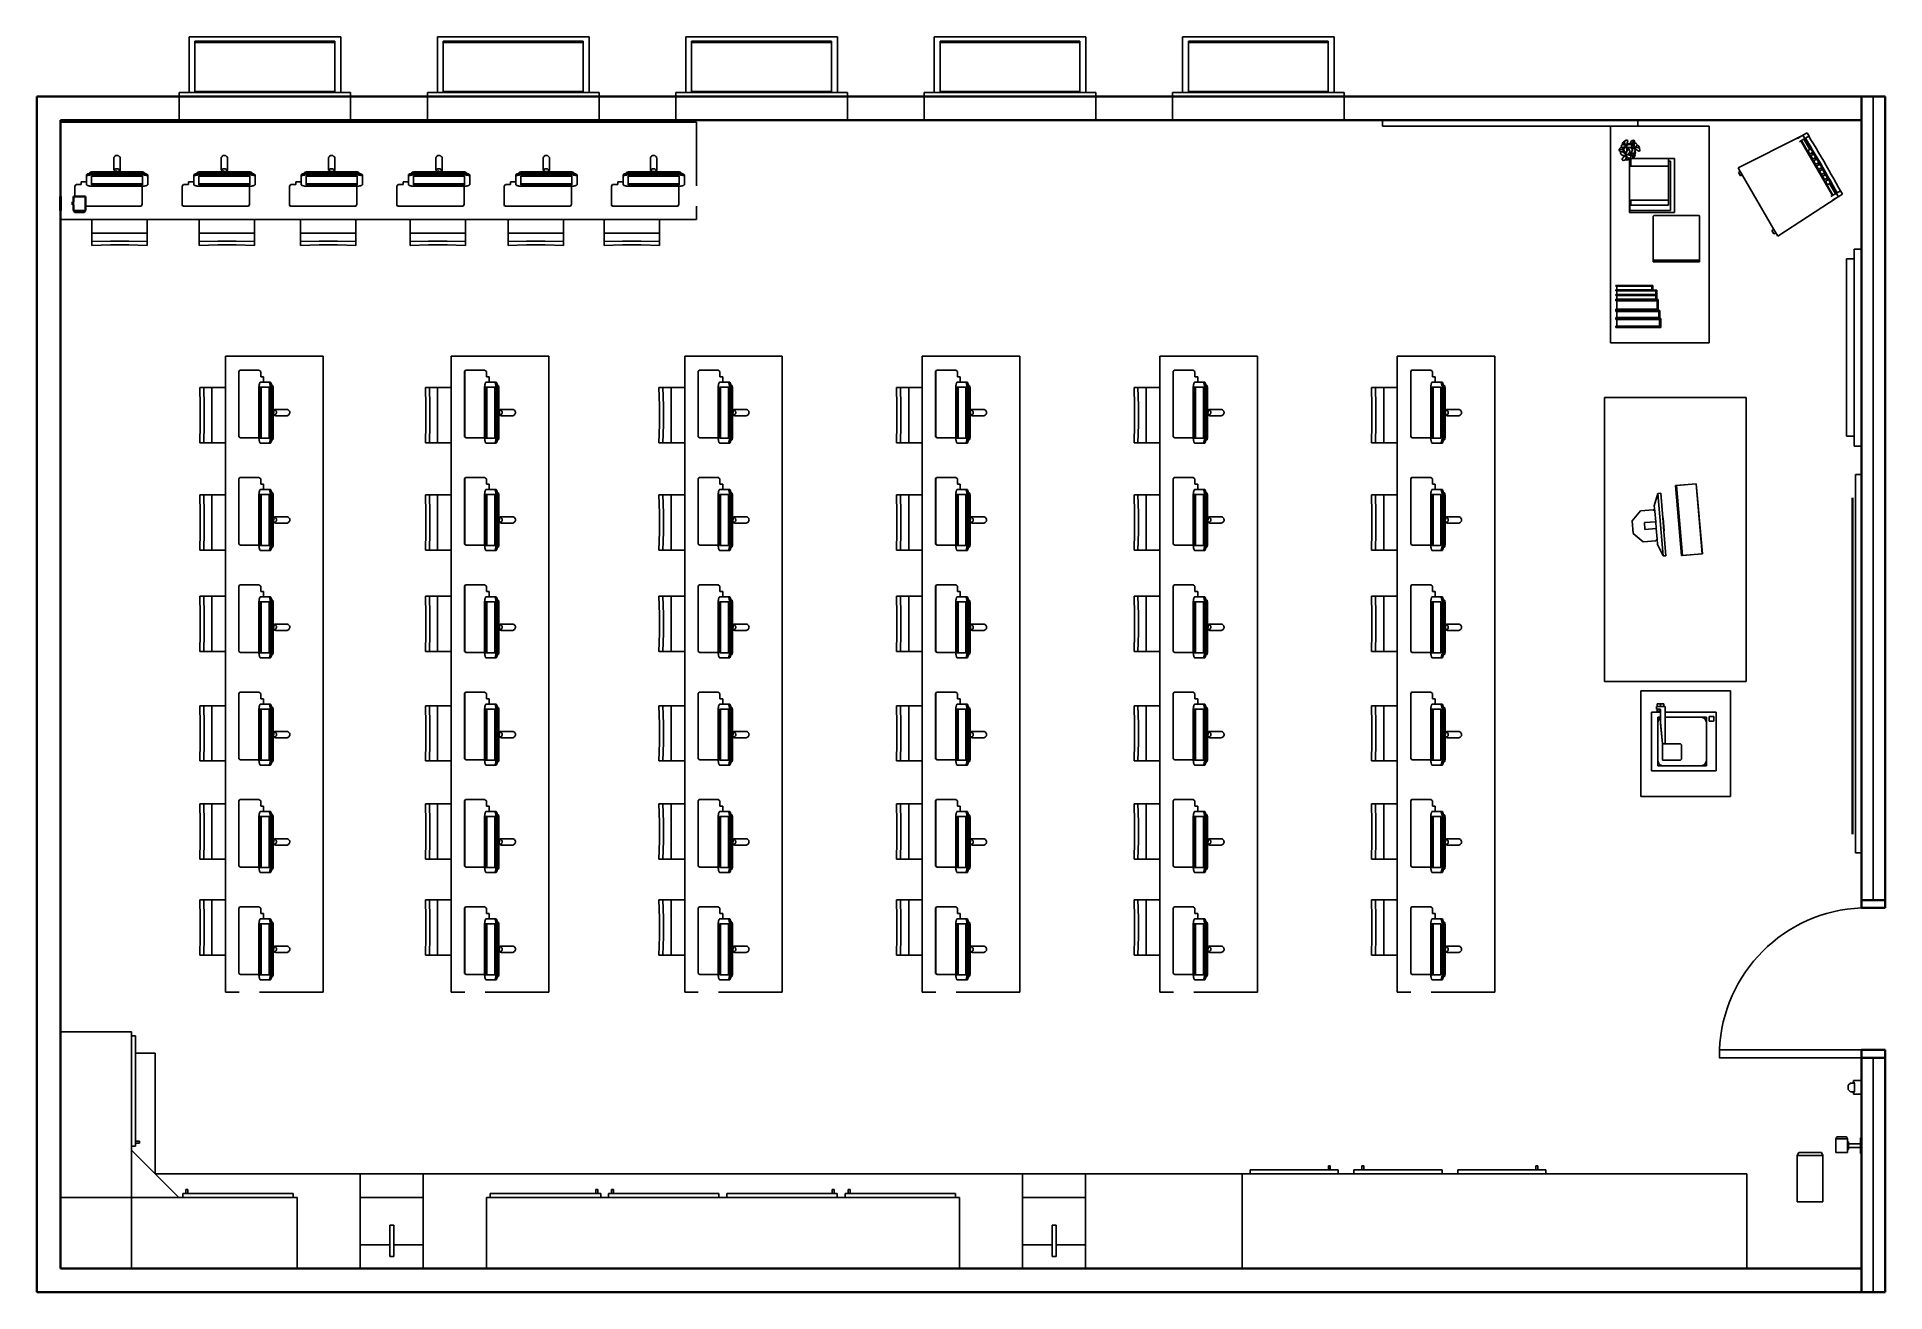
# Model space of a CAD drawing. Header units: inches. Extents: x 1 to 470, y -1 to 318.
import ezdxf

# ---------------------------------------------------------------- set-up
doc = ezdxf.new("R2010")
doc.units = ezdxf.units.IN
doc.header["$MEASUREMENT"] = 0
doc.layers.add('wall', color=6, linetype='Continuous', lineweight=35)

# ---------------------------------------------------------------- blocks, each defined once
blk = doc.blocks.new('computer classroom pl')
for p, q in [((206.64, 570.95), (206.64, 588.95)), ((248.64, 570.95), (248.64, 588.95)), ((454.66, 588.95), (454.66, 581)), ((457, 589.15), (460.57, 589.15)), ((479.41, 588.95), (479.41, 427.66)), ((457.02, 582.65), (457.02, 585.65)), ((458.04, 568.52), (458.04, 582.65)), ((458.08, 568.52), (458.08, 582.65)), ((459.21, 585.65), (458.39, 585.65)), ((460.52, 585.37), (463.15, 585.37)), ((463.15, 585.37), (463.59, 585.04)), ((463.19, 581.52), (463.16, 581.31)), ((463.22, 581.72), (463.19, 581.52)), ((463.25, 581.89), (463.22, 581.72)), ((463.3, 582.05), (463.25, 581.89)), ((463.34, 582.18), (463.3, 582.05)), ((463.39, 582.27), (463.34, 582.18)), ((463.45, 582.34), (463.39, 582.27)), ((463.5, 582.38), (463.45, 582.34)), ((463.55, 582.39), (463.5, 582.38)), ((463.55, 582.39), (464.29, 582.39)), ((463.59, 585.04), (463.59, 583.74)), ((463.59, 583.74), (464.29, 583.74)), ((464.29, 583.74), (464.29, 582.39)), ((464.29, 582.39), (465.61, 582.39)), ((466, 582.39), (465.61, 582.39)), ((465.61, 582.39), (465.66, 582.38)), ((465.66, 582.38), (465.71, 582.34)), ((465.71, 582.34), (465.77, 582.27)), ((465.77, 582.27), (465.82, 582.18)), ((465.82, 582.18), (465.86, 582.05)), ((465.86, 582.05), (465.91, 581.89)), ((465.91, 581.89), (465.94, 581.72)), ((465.94, 581.72), (465.97, 581.52)), ((465.97, 581.52), (466, 581.31)), ((466, 582.39), (466.04, 582.38)), ((466.04, 582.38), (466.1, 582.34)), ((466.1, 582.34), (466.15, 582.27)), ((466.15, 582.27), (466.2, 582.18)), ((466.2, 582.18), (466.25, 582.05)), ((466.25, 582.05), (466.29, 581.89)), ((466.29, 581.89), (466.33, 581.72)), ((466.33, 581.72), (466.36, 581.52)), ((466.36, 581.52), (466.38, 581.31)), ((466.57, 581.52), (466.36, 581.52)), ((466.36, 581.52), (466.36, 581.52)), ((466.57, 581.52), (466.6, 581.52)), ((466.6, 581.52), (466.62, 581.5)), ((466.62, 581.5), (466.65, 581.47)), ((466.65, 581.47), (466.67, 581.42)), ((466.67, 581.42), (466.7, 581.36)), ((466.7, 581.36), (466.72, 581.28)), ((448.12, 581), (448.23, 576.34)), ((448.12, 581), (449.13, 581)), ((449.13, 581), (449.24, 576.34)), ((449.13, 581), (451.22, 581)), ((451.22, 581), (454.66, 581)), ((451.22, 566.98), (451.22, 581)), ((454.66, 566.98), (454.66, 581)), ((463.15, 581.08), (463.14, 580.85)), ((463.14, 580.85), (463.14, 580.67)), ((463.14, 568.57), (463.14, 580.67)), ((463.16, 581.31), (463.15, 581.08)), ((463.45, 568.15), (463.45, 581.09)), ((463.45, 581.09), (463.64, 581.09)), ((463.64, 568.15), (463.64, 581.09)), ((463.75, 581.09), (463.64, 581.09)), ((463.73, 580.89), (463.74, 581)), ((463.73, 580.77), (463.73, 580.89)), ((463.73, 580.66), (463.73, 580.77)), ((463.73, 580.66), (463.73, 568.58)), ((463.74, 581), (463.75, 581.09)), ((465.71, 581.09), (463.75, 581.09)), ((465.71, 568.15), (465.71, 581.09)), ((466, 581.31), (466.01, 581.08)), ((466.01, 581.08), (466.02, 580.85)), ((466.02, 580.85), (466.02, 580.67)), ((466.02, 568.57), (466.02, 580.67)), ((466.38, 581.31), (466.4, 581.08)), ((466.4, 581.08), (466.41, 580.85)), ((466.41, 580.85), (466.41, 580.67)), ((466.41, 568.57), (466.41, 580.67)), ((466.72, 581.28), (466.74, 581.2)), ((466.74, 581.2), (466.75, 581.1)), ((466.75, 581.1), (466.76, 581)), ((466.76, 581), (466.77, 580.89)), ((466.77, 580.89), (466.78, 580.77)), ((466.78, 580.77), (466.78, 580.66)), ((466.78, 575.06), (466.78, 580.66)), ((448.23, 571.64), (448.23, 576.34)), ((449.24, 571.64), (449.24, 576.34)), ((466.78, 575.06), (466.89, 575.19)), ((466.86, 575.15), (466.78, 575.06)), ((466.78, 574.84), (466.78, 575.06)), ((466.78, 574.84), (466.89, 574.84)), ((466.78, 574.45), (466.78, 574.84)), ((466.86, 574.45), (466.78, 574.45)), ((466.78, 574.23), (466.78, 574.45)), ((466.78, 574.23), (466.79, 574.2)), ((466.78, 568.58), (466.78, 574.23)), ((466.92, 574.06), (466.79, 574.2)), ((466.89, 574.11), (466.79, 574.2)), ((466.97, 575.22), (466.86, 575.15)), ((467.01, 575.32), (466.89, 575.19)), ((467.01, 574.06), (466.89, 574.11)), ((466.92, 574.06), (467.06, 573.94)), ((466.93, 574.47), (467, 574.45)), ((466.93, 574.47), (466.93, 574.47)), ((466.93, 574.47), (466.96, 574.45)), ((466.96, 574.45), (467, 574.45)), ((467.1, 575.24), (466.97, 575.22)), ((466.99, 574.84), (467.07, 574.82)), ((467.03, 574.83), (466.99, 574.84)), ((467.17, 575.41), (467.01, 575.32)), ((467.01, 574.06), (467.13, 574.05)), ((467.07, 574.82), (467.03, 574.83)), ((467.06, 573.94), (467.21, 573.86)), ((467.22, 575.23), (467.1, 575.24)), ((467.13, 574.05), (467.26, 574.07)), ((467.33, 575.44), (467.17, 575.41)), ((467.21, 573.86), (467.38, 573.85)), ((467.34, 575.17), (467.22, 575.23)), ((467.37, 574.14), (467.26, 574.07)), ((470.22, 575.44), (467.33, 575.44)), ((467.44, 575.08), (467.34, 575.17)), ((467.47, 574.24), (467.37, 574.14)), ((470.27, 573.85), (467.38, 573.85)), ((467.52, 574.96), (467.44, 575.08)), ((467.54, 574.37), (467.47, 574.24)), ((467.57, 574.82), (467.52, 574.96)), ((467.58, 574.51), (467.54, 574.37)), ((467.59, 574.67), (467.57, 574.82)), ((467.58, 574.51), (467.59, 574.67)), ((470.22, 575.44), (470.38, 575.42)), ((470.27, 573.85), (470.43, 573.88)), ((470.38, 575.42), (470.54, 575.35)), ((470.59, 573.97), (470.43, 573.88)), ((470.54, 575.35), (470.68, 575.23)), ((470.71, 574.1), (470.59, 573.97)), ((470.68, 575.23), (470.81, 575.08)), ((470.71, 574.1), (470.84, 574.24)), ((470.89, 574.96), (470.81, 575.08)), ((470.91, 574.37), (470.84, 574.24)), ((470.94, 574.82), (470.89, 574.96)), ((470.95, 574.51), (470.91, 574.37)), ((470.96, 574.67), (470.94, 574.82)), ((470.96, 574.67), (470.95, 574.51)), ((188.64, 570.95), (206.64, 570.95)), ((206.64, 570.95), (206.64, 558.95)), ((206.64, 570.95), (218.64, 570.95)), ((212.64, 564.95), (218.64, 570.95)), ((218.64, 570.95), (219.64, 570.95)), ((219.64, 569.95), (219.64, 570.95)), ((247.64, 570.95), (219.64, 570.95)), ((220.39, 569.95), (219.64, 569.95)), ((220.39, 569.95), (220.39, 568.95)), ((220.89, 569.95), (220.39, 569.95)), ((220.39, 568.95), (220.89, 568.95)), ((243.23, 569.95), (220.89, 569.95)), ((220.89, 569.95), (220.89, 568.95)), ((243.23, 564.95), (243.23, 569.95)), ((247.64, 569.95), (243.23, 569.95)), ((247.64, 570.95), (248.64, 570.95)), ((247.64, 569.95), (247.64, 570.95)), ((448.12, 566.98), (448.23, 571.64)), ((449.13, 566.98), (449.24, 571.64)), ((458.47, 568.26), (458.04, 568.52)), ((458.04, 568.52), (458.08, 568.52)), ((458.5, 568.26), (458.08, 568.52)), ((458.47, 568.26), (458.5, 568.26)), ((463.14, 568.26), (458.5, 568.26)), ((463.14, 568.38), (463.14, 568.57)), ((463.14, 568.26), (463.14, 568.38)), ((463.15, 568.15), (463.14, 568.26)), ((463.16, 567.93), (463.15, 568.15)), ((463.19, 567.72), (463.16, 567.93)), ((463.22, 567.52), (463.19, 567.72)), ((463.25, 567.34), (463.22, 567.52)), ((463.3, 567.19), (463.25, 567.34)), ((463.45, 568.15), (463.64, 568.15)), ((463.64, 568.15), (463.75, 568.15)), ((463.73, 568.58), (463.73, 568.46)), ((463.73, 568.46), (463.73, 568.35)), ((463.73, 568.35), (463.74, 568.24)), ((463.74, 568.24), (463.75, 568.15)), ((463.75, 568.15), (465.71, 568.15)), ((465.86, 567.19), (465.91, 567.34)), ((465.91, 567.34), (465.94, 567.52)), ((465.94, 567.52), (465.97, 567.72)), ((465.97, 567.72), (466, 567.93)), ((466, 567.93), (466.01, 568.15)), ((466.01, 568.15), (466.02, 568.38)), ((466.02, 568.38), (466.02, 568.57)), ((466.25, 567.19), (466.29, 567.34)), ((466.29, 567.34), (466.33, 567.52)), ((466.33, 567.52), (466.36, 567.71)), ((466.36, 567.72), (466.38, 567.93)), ((466.36, 567.71), (466.36, 567.72)), ((466.57, 567.71), (466.36, 567.71)), ((466.38, 567.93), (466.4, 568.15)), ((466.4, 568.15), (466.41, 568.38)), ((466.41, 568.38), (466.41, 568.57)), ((466.57, 567.71), (466.6, 567.72)), ((466.6, 567.72), (466.62, 567.74)), ((466.62, 567.74), (466.65, 567.77)), ((466.65, 567.77), (466.67, 567.82)), ((466.67, 567.82), (466.7, 567.88)), ((466.7, 567.88), (466.72, 567.96)), ((466.72, 567.96), (466.74, 568.04)), ((466.74, 568.04), (466.75, 568.14)), ((466.75, 568.14), (466.76, 568.24)), ((466.76, 568.24), (466.77, 568.35)), ((466.77, 568.35), (466.78, 568.46)), ((466.78, 568.46), (466.78, 568.58)), ((206.64, 558.95), (212.64, 564.95)), ((212.64, 512.95), (212.64, 564.95)), ((212.64, 564.95), (243.23, 564.95)), ((448.12, 566.98), (449.13, 566.98)), ((449.13, 566.98), (451.22, 566.98)), ((451.22, 566.98), (454.66, 566.98)), ((454.66, 566.98), (454.66, 553.78)), ((463.34, 567.06), (463.3, 567.19)), ((463.39, 566.96), (463.34, 567.06)), ((463.45, 566.89), (463.39, 566.96)), ((463.5, 566.86), (463.45, 566.89)), ((463.55, 566.85), (463.5, 566.86)), ((463.55, 566.85), (465.61, 566.85)), ((465.61, 566.85), (465.66, 566.86)), ((466, 566.85), (465.61, 566.85)), ((465.66, 566.86), (465.71, 566.89)), ((465.71, 566.89), (465.77, 566.96)), ((465.77, 566.96), (465.82, 567.06)), ((465.82, 567.06), (465.86, 567.19)), ((466, 566.85), (466.04, 566.86)), ((466.04, 566.86), (466.1, 566.89)), ((466.1, 566.89), (466.15, 566.96)), ((466.15, 566.96), (466.2, 567.06)), ((466.2, 567.06), (466.25, 567.19)), ((206.64, 557.95), (206.64, 558.95)), ((207.64, 557.95), (206.64, 557.95)), ((206.64, 557.95), (206.64, 529.95)), ((207.64, 557.2), (207.64, 557.95)), ((458.04, 557.8), (458.28, 558.15)), ((458.08, 557.8), (458.31, 558.15)), ((458.28, 558.15), (458.31, 558.15)), ((458.31, 558.15), (463.15, 558.15)), ((463.15, 558.15), (463.59, 557.82)), ((485.89, 558.88), (479.89, 558.88)), ((485.89, 558.88), (486.89, 558.88)), ((486.89, 556.38), (486.89, 558.88)), ((207.64, 557.2), (208.64, 557.2)), ((207.64, 556.7), (207.64, 557.2)), ((207.64, 556.7), (208.64, 556.7)), ((207.64, 556.7), (207.64, 529.95)), ((208.64, 557.2), (208.64, 556.7)), ((268.12, 553.67), (272.79, 553.55)), ((268.12, 553.67), (268.12, 552.66)), ((272.79, 553.55), (277.48, 553.55)), ((282.15, 553.67), (277.48, 553.55)), ((282.15, 553.67), (282.15, 552.66)), ((292.46, 553.67), (297.13, 553.55)), ((292.46, 553.67), (292.46, 552.66)), ((297.13, 553.55), (301.82, 553.55)), ((306.49, 553.67), (301.82, 553.55)), ((306.49, 553.67), (306.49, 552.66)), ((317.35, 553.67), (322.01, 553.55)), ((317.35, 553.67), (317.35, 552.66)), ((322.01, 553.55), (326.71, 553.55)), ((331.37, 553.67), (326.71, 553.55)), ((331.37, 553.67), (331.37, 552.66)), ((345.12, 553.67), (349.79, 553.55)), ((345.12, 553.67), (345.12, 552.66)), ((349.79, 553.55), (354.48, 553.55)), ((359.15, 553.67), (354.48, 553.55)), ((359.15, 553.67), (359.15, 552.66)), ((370.84, 553.67), (375.5, 553.55)), ((370.84, 553.67), (370.84, 552.66)), ((375.5, 553.55), (380.2, 553.55)), ((384.86, 553.67), (380.2, 553.55)), ((384.86, 553.67), (384.86, 552.66)), ((398.06, 553.67), (402.73, 553.55)), ((398.06, 553.67), (398.06, 552.66)), ((402.73, 553.55), (407.42, 553.55)), ((412.09, 553.67), (407.42, 553.55)), ((412.09, 553.67), (412.09, 552.66)), ((448.12, 553.78), (448.23, 549.11)), ((448.12, 553.78), (449.13, 553.78)), ((449.13, 553.78), (449.24, 549.11)), ((449.13, 553.78), (451.22, 553.78)), ((451.22, 553.78), (454.66, 553.78)), ((451.22, 539.75), (451.22, 553.78)), ((454.66, 539.75), (454.66, 553.78)), ((458.04, 541.3), (458.04, 557.8)), ((458.08, 541.3), (458.08, 557.8)), ((463.15, 553.86), (463.14, 553.63)), ((463.14, 553.63), (463.14, 553.44)), ((463.14, 541.34), (463.14, 553.44)), ((463.16, 554.08), (463.15, 553.86)), ((463.19, 554.3), (463.16, 554.08)), ((463.22, 554.49), (463.19, 554.3)), ((463.25, 554.67), (463.22, 554.49)), ((463.3, 554.82), (463.25, 554.67)), ((463.34, 554.95), (463.3, 554.82)), ((463.39, 555.05), (463.34, 554.95)), ((463.45, 555.12), (463.39, 555.05)), ((463.5, 555.16), (463.45, 555.12)), ((463.45, 540.92), (463.45, 553.87)), ((463.45, 553.87), (463.64, 553.87)), ((463.55, 555.16), (463.5, 555.16)), ((463.55, 555.16), (464.29, 555.16)), ((463.59, 557.82), (463.59, 556.52)), ((463.59, 556.52), (464.29, 556.52)), ((463.64, 540.92), (463.64, 553.87)), ((463.75, 553.87), (463.64, 553.87)), ((463.73, 553.66), (463.74, 553.77)), ((463.73, 553.55), (463.73, 553.66)), ((463.73, 553.43), (463.73, 553.55)), ((463.73, 553.43), (463.73, 541.35)), ((463.74, 553.77), (463.75, 553.87)), ((465.71, 553.87), (463.75, 553.87)), ((464.29, 556.52), (464.29, 555.16)), ((464.29, 555.16), (465.61, 555.16)), ((466, 555.16), (465.61, 555.16)), ((465.61, 555.16), (465.66, 555.16)), ((465.66, 555.16), (465.71, 555.12)), ((465.71, 555.12), (465.77, 555.05)), ((465.71, 540.92), (465.71, 553.87)), ((465.77, 555.05), (465.82, 554.95)), ((465.82, 554.95), (465.86, 554.82)), ((465.86, 554.82), (465.91, 554.67)), ((465.91, 554.67), (465.94, 554.49)), ((465.94, 554.49), (465.97, 554.3)), ((465.97, 554.3), (466, 554.08)), ((466, 555.16), (466.04, 555.16)), ((466, 554.08), (466.01, 553.86)), ((466.01, 553.86), (466.02, 553.63)), ((466.02, 553.63), (466.02, 553.44)), ((466.02, 541.34), (466.02, 553.44)), ((466.04, 555.16), (466.1, 555.12)), ((466.1, 555.12), (466.15, 555.05)), ((466.15, 555.05), (466.2, 554.95)), ((466.2, 554.95), (466.25, 554.82)), ((466.25, 554.82), (466.29, 554.67)), ((466.29, 554.67), (466.33, 554.49)), ((466.33, 554.49), (466.36, 554.3)), ((466.36, 554.3), (466.38, 554.08)), ((466.57, 554.3), (466.36, 554.3)), ((466.36, 554.3), (466.36, 554.3)), ((466.38, 554.08), (466.4, 553.86)), ((466.4, 553.86), (466.41, 553.63)), ((466.41, 553.63), (466.41, 553.44)), ((466.41, 541.34), (466.41, 553.44)), ((466.57, 554.3), (466.6, 554.3)), ((466.6, 554.3), (466.62, 554.28)), ((466.62, 554.28), (466.65, 554.24)), ((466.65, 554.24), (466.67, 554.19)), ((466.67, 554.19), (466.7, 554.13)), ((466.7, 554.13), (466.72, 554.06)), ((466.72, 554.06), (466.74, 553.97)), ((466.74, 553.97), (466.75, 553.87)), ((466.75, 553.87), (466.76, 553.77)), ((466.76, 553.77), (466.77, 553.66)), ((466.77, 553.66), (466.78, 553.55)), ((466.78, 553.55), (466.78, 553.43)), ((466.78, 550.53), (466.78, 553.43)), ((486.89, 556.38), (486.89, 517.88)), ((486.89, 556.38), (500.99, 556.38)), ((487.2, 554.88), (487.2, 519.38)), ((499.58, 554.88), (487.2, 554.88)), ((499.58, 554.88), (499.93, 554.88)), ((499.58, 519.38), (499.58, 554.88)), ((499.93, 519.38), (499.93, 554.88)), ((500.99, 517.88), (500.99, 556.38)), ((268.12, 552.66), (272.79, 552.54)), ((268.12, 552.66), (268.12, 550.57)), ((268.12, 550.57), (268.12, 547.13)), ((268.12, 550.57), (282.15, 550.57)), ((272.79, 552.54), (277.48, 552.54)), ((282.15, 552.66), (277.48, 552.54)), ((282.15, 552.66), (282.15, 550.57)), ((282.15, 550.57), (282.15, 547.13)), ((292.46, 552.66), (297.13, 552.54)), ((292.46, 552.66), (292.46, 550.57)), ((292.46, 550.57), (292.46, 547.13)), ((292.46, 550.57), (306.49, 550.57)), ((297.13, 552.54), (301.82, 552.54)), ((306.49, 552.66), (301.82, 552.54)), ((306.49, 552.66), (306.49, 550.57)), ((306.49, 550.57), (306.49, 547.13)), ((317.35, 552.66), (322.01, 552.54)), ((317.35, 552.66), (317.35, 550.57)), ((317.35, 550.57), (317.35, 547.13)), ((317.35, 550.57), (331.37, 550.57)), ((322.01, 552.54), (326.71, 552.54)), ((331.37, 552.66), (326.71, 552.54)), ((331.37, 552.66), (331.37, 550.57)), ((331.37, 550.57), (331.37, 547.13)), ((345.12, 552.66), (349.79, 552.54)), ((345.12, 552.66), (345.12, 550.57)), ((345.12, 550.57), (345.12, 547.13)), ((345.12, 550.57), (359.15, 550.57)), ((349.79, 552.54), (354.48, 552.54)), ((359.15, 552.66), (354.48, 552.54)), ((359.15, 552.66), (359.15, 550.57)), ((359.15, 550.57), (359.15, 547.13)), ((370.84, 552.66), (375.5, 552.54)), ((370.84, 552.66), (370.84, 550.57)), ((370.84, 550.57), (370.84, 547.13)), ((370.84, 550.57), (384.86, 550.57)), ((375.5, 552.54), (380.2, 552.54)), ((384.86, 552.66), (380.2, 552.54)), ((384.86, 552.66), (384.86, 550.57)), ((384.86, 550.57), (384.86, 547.13)), ((398.06, 552.66), (402.73, 552.54)), ((398.06, 552.66), (398.06, 550.57)), ((398.06, 550.57), (398.06, 547.13)), ((398.06, 550.57), (412.09, 550.57)), ((402.73, 552.54), (407.42, 552.54)), ((412.09, 552.66), (407.42, 552.54)), ((412.09, 552.66), (412.09, 550.57)), ((412.09, 550.57), (412.09, 547.13)), ((448.23, 544.42), (448.23, 549.11)), ((449.24, 544.42), (449.24, 549.11)), ((466.78, 547.84), (466.78, 550.53)), ((258.75, 543.69), (258.75, 547.13)), ((258.75, 547.13), (268.12, 547.13)), ((282.15, 547.13), (268.12, 547.13)), ((282.15, 547.13), (292.46, 547.13)), ((306.49, 547.13), (292.46, 547.13)), ((306.49, 547.13), (317.35, 547.13)), ((331.37, 547.13), (317.35, 547.13)), ((345.12, 547.13), (331.37, 547.13)), ((345.12, 547.13), (359.15, 547.13)), ((370.84, 547.13), (359.15, 547.13)), ((370.84, 547.13), (384.86, 547.13)), ((398.06, 547.13), (384.86, 547.13)), ((398.06, 547.13), (412.09, 547.13)), ((420.03, 547.13), (412.09, 547.13)), ((420.03, 547.13), (420.03, 522.38)), ((448.12, 539.75), (448.23, 544.42)), ((449.13, 539.75), (449.24, 544.42)), ((466.78, 547.84), (466.89, 547.96)), ((466.86, 547.93), (466.78, 547.84)), ((466.78, 547.62), (466.78, 547.84)), ((466.78, 547.62), (466.89, 547.62)), ((466.78, 547.22), (466.78, 547.62)), ((466.86, 547.22), (466.78, 547.22)), ((466.78, 547), (466.78, 547.22)), ((466.78, 547), (466.79, 546.98)), ((466.78, 541.35), (466.78, 547)), ((466.92, 546.83), (466.79, 546.98)), ((466.89, 546.89), (466.79, 546.98)), ((466.97, 547.99), (466.86, 547.93)), ((467.01, 548.1), (466.89, 547.96)), ((467.01, 546.84), (466.89, 546.89)), ((466.92, 546.83), (467.06, 546.71)), ((466.93, 547.24), (467, 547.22)), ((466.93, 547.24), (466.93, 547.24)), ((466.93, 547.24), (466.96, 547.23)), ((466.96, 547.23), (467, 547.22)), ((467.1, 548.02), (466.97, 547.99)), ((466.99, 547.61), (467.07, 547.59)), ((467.03, 547.61), (466.99, 547.61)), ((467.17, 548.18), (467.01, 548.1)), ((467.01, 546.84), (467.13, 546.82)), ((467.07, 547.59), (467.03, 547.61)), ((467.06, 546.71), (467.21, 546.64)), ((467.22, 548), (467.1, 548.02)), ((467.13, 546.82), (467.26, 546.85)), ((467.33, 548.22), (467.17, 548.18)), ((467.21, 546.64), (467.38, 546.62)), ((467.34, 547.95), (467.22, 548)), ((467.37, 546.91), (467.26, 546.85)), ((470.22, 548.22), (467.33, 548.22)), ((467.44, 547.86), (467.34, 547.95)), ((467.47, 547.01), (467.37, 546.91)), ((470.27, 546.62), (467.38, 546.62)), ((467.52, 547.74), (467.44, 547.86)), ((467.54, 547.14), (467.47, 547.01)), ((467.57, 547.6), (467.52, 547.74)), ((467.58, 547.29), (467.54, 547.14)), ((467.59, 547.44), (467.57, 547.6)), ((467.58, 547.29), (467.59, 547.44)), ((470.22, 548.22), (470.38, 548.2)), ((470.27, 546.62), (470.43, 546.66)), ((470.38, 548.2), (470.54, 548.13)), ((470.59, 546.74), (470.43, 546.66)), ((470.54, 548.13), (470.68, 548.01)), ((470.71, 546.88), (470.59, 546.74)), ((470.68, 548.01), (470.81, 547.86)), ((470.71, 546.88), (470.84, 547.01)), ((470.89, 547.74), (470.81, 547.86)), ((470.91, 547.14), (470.84, 547.01)), ((470.94, 547.6), (470.89, 547.74)), ((470.95, 547.29), (470.91, 547.14)), ((470.96, 547.44), (470.94, 547.6)), ((470.96, 547.44), (470.95, 547.29)), ((263.22, 543.32), (263.48, 543.74)), ((263.22, 543.29), (263.48, 543.71)), ((263.22, 543.32), (263.22, 543.29)), ((263.22, 538.64), (263.22, 543.29)), ((263.48, 543.74), (279.98, 543.74)), ((263.48, 543.74), (263.48, 543.71)), ((263.48, 543.71), (279.98, 543.71)), ((279.98, 543.74), (280.33, 543.51)), ((279.98, 543.71), (280.33, 543.48)), ((280.33, 543.51), (280.33, 543.48)), ((280.33, 543.48), (280.33, 538.64)), ((290.45, 543.32), (290.71, 543.74)), ((290.45, 543.29), (290.71, 543.71)), ((290.45, 543.32), (290.45, 543.29)), ((290.45, 538.64), (290.45, 543.29)), ((290.71, 543.74), (307.21, 543.74)), ((290.71, 543.74), (290.71, 543.71)), ((290.71, 543.71), (307.21, 543.71)), ((307.21, 543.74), (307.55, 543.51)), ((307.21, 543.71), (307.55, 543.48)), ((307.55, 543.51), (307.55, 543.48)), ((307.55, 543.48), (307.55, 538.64)), ((317.67, 543.32), (317.93, 543.74)), ((317.67, 543.29), (317.93, 543.71)), ((317.67, 543.32), (317.67, 543.29)), ((317.67, 538.64), (317.67, 543.29)), ((317.93, 543.74), (334.43, 543.74)), ((317.93, 543.74), (317.93, 543.71)), ((317.93, 543.71), (334.43, 543.71)), ((334.43, 543.74), (334.78, 543.51)), ((334.43, 543.71), (334.78, 543.48)), ((334.78, 543.51), (334.78, 543.48)), ((334.78, 543.48), (334.78, 538.64)), ((344.9, 543.32), (345.16, 543.74)), ((344.9, 543.29), (345.16, 543.71)), ((344.9, 543.32), (344.9, 543.29)), ((344.9, 538.64), (344.9, 543.29)), ((345.16, 543.74), (361.66, 543.74)), ((345.16, 543.74), (345.16, 543.71)), ((345.16, 543.71), (361.66, 543.71)), ((361.66, 543.74), (362, 543.51)), ((361.66, 543.71), (362, 543.48)), ((362, 543.51), (362, 543.48)), ((362, 543.48), (362, 538.64)), ((372.12, 543.32), (372.38, 543.74)), ((372.12, 543.29), (372.38, 543.71)), ((372.12, 543.32), (372.12, 543.29)), ((372.12, 538.64), (372.12, 543.29)), ((372.38, 543.74), (388.88, 543.74)), ((372.38, 543.74), (372.38, 543.71)), ((372.38, 543.71), (388.88, 543.71)), ((388.88, 543.74), (389.23, 543.51)), ((388.88, 543.71), (389.23, 543.48)), ((389.23, 543.51), (389.23, 543.48)), ((389.23, 543.48), (389.23, 538.64)), ((399.35, 543.32), (399.61, 543.74)), ((399.35, 543.29), (399.61, 543.71)), ((399.35, 543.32), (399.35, 543.29)), ((399.35, 538.64), (399.35, 543.29)), ((399.61, 543.74), (416.11, 543.74)), ((399.61, 543.74), (399.61, 543.71)), ((399.61, 543.71), (416.11, 543.71)), ((416.11, 543.74), (416.45, 543.51)), ((416.11, 543.71), (416.45, 543.48)), ((416.45, 543.51), (416.45, 543.48)), ((416.45, 543.48), (416.45, 538.64)), ((448.12, 539.75), (449.13, 539.75)), ((449.13, 539.75), (451.22, 539.75)), ((451.22, 539.75), (454.66, 539.75)), ((454.66, 539.75), (454.66, 528.07)), ((458.47, 541.04), (458.04, 541.3)), ((458.04, 541.3), (458.08, 541.3)), ((458.5, 541.04), (458.08, 541.3)), ((458.47, 541.04), (458.5, 541.04)), ((463.14, 541.04), (458.5, 541.04)), ((463.14, 541.16), (463.14, 541.34)), ((463.14, 541.04), (463.14, 541.16)), ((463.15, 540.93), (463.14, 541.04)), ((463.16, 540.7), (463.15, 540.93)), ((463.19, 540.49), (463.16, 540.7)), ((463.22, 540.3), (463.19, 540.49)), ((463.25, 540.12), (463.22, 540.3)), ((463.3, 539.96), (463.25, 540.12)), ((463.34, 539.84), (463.3, 539.96)), ((463.39, 539.74), (463.34, 539.84)), ((463.45, 539.67), (463.39, 539.74)), ((463.45, 540.92), (463.64, 540.92)), ((463.5, 539.63), (463.45, 539.67)), ((463.55, 539.63), (463.5, 539.63)), ((463.55, 539.63), (465.61, 539.63)), ((463.64, 540.92), (463.75, 540.92)), ((463.73, 541.35), (463.73, 541.24)), ((463.73, 541.24), (463.73, 541.13)), ((463.73, 541.13), (463.74, 541.02)), ((463.74, 541.02), (463.75, 540.92)), ((463.75, 540.92), (465.71, 540.92)), ((465.61, 539.63), (465.66, 539.63)), ((466, 539.63), (465.61, 539.63)), ((465.66, 539.63), (465.71, 539.67)), ((465.71, 539.67), (465.77, 539.74)), ((465.77, 539.74), (465.82, 539.84)), ((465.82, 539.84), (465.86, 539.96)), ((465.86, 539.96), (465.91, 540.12)), ((465.91, 540.12), (465.94, 540.3)), ((465.94, 540.3), (465.97, 540.49)), ((465.97, 540.49), (466, 540.7)), ((466, 540.7), (466.01, 540.93)), ((466, 539.63), (466.04, 539.63)), ((466.01, 540.93), (466.02, 541.16)), ((466.02, 541.16), (466.02, 541.34)), ((466.04, 539.63), (466.1, 539.67)), ((466.1, 539.67), (466.15, 539.74)), ((466.15, 539.74), (466.2, 539.84)), ((466.2, 539.84), (466.25, 539.96)), ((466.25, 539.96), (466.29, 540.12)), ((466.29, 540.12), (466.33, 540.3)), ((466.33, 540.3), (466.36, 540.49)), ((466.36, 540.49), (466.38, 540.7)), ((466.57, 540.49), (466.36, 540.49)), ((466.36, 540.49), (466.36, 540.49)), ((466.38, 540.7), (466.4, 540.93)), ((466.4, 540.93), (466.41, 541.16)), ((466.41, 541.16), (466.41, 541.34)), ((466.57, 540.49), (466.6, 540.49)), ((466.6, 540.49), (466.62, 540.51)), ((466.62, 540.51), (466.65, 540.54)), ((466.65, 540.54), (466.67, 540.59)), ((466.67, 540.59), (466.7, 540.65)), ((466.7, 540.65), (466.72, 540.73)), ((466.72, 540.73), (466.74, 540.82)), ((466.74, 540.82), (466.75, 540.91)), ((466.75, 540.91), (466.76, 541.02)), ((466.76, 541.02), (466.77, 541.13)), ((466.77, 541.13), (466.78, 541.24)), ((466.78, 541.24), (466.78, 541.35)), ((258.75, 522.38), (258.75, 538.53)), ((261.81, 538.28), (261.85, 538.34)), ((261.81, 538.24), (261.81, 538.28)), ((261.81, 538.24), (261.81, 536.17)), ((261.81, 536.17), (261.81, 536.13)), ((261.81, 535.79), (261.81, 536.17)), ((261.81, 536.13), (261.85, 536.07)), ((261.81, 535.79), (261.81, 535.75)), ((261.81, 535.75), (261.85, 535.69)), ((261.85, 538.34), (261.92, 538.39)), ((261.85, 536.07), (261.92, 536.02)), ((261.85, 535.69), (261.92, 535.64)), ((261.92, 538.39), (262.02, 538.44)), ((261.92, 536.02), (262.02, 535.97)), ((261.92, 535.64), (262.02, 535.59)), ((262.02, 538.44), (262.15, 538.49)), ((262.02, 535.97), (262.15, 535.92)), ((262.02, 535.59), (262.15, 535.54)), ((262.15, 538.49), (262.3, 538.53)), ((262.15, 535.92), (262.3, 535.88)), ((262.15, 535.54), (262.3, 535.5)), ((262.3, 538.53), (262.48, 538.57)), ((262.3, 535.88), (262.48, 535.84)), ((262.3, 535.5), (262.48, 535.46)), ((262.48, 538.57), (262.67, 538.6)), ((262.48, 535.84), (262.67, 535.81)), ((262.48, 535.46), (262.67, 535.43)), ((262.67, 538.6), (262.89, 538.62)), ((262.67, 535.81), (262.89, 535.79)), ((262.67, 535.43), (262.89, 535.41)), ((262.67, 535.22), (262.67, 535.43)), ((262.67, 535.43), (262.67, 535.43)), ((262.67, 535.22), (262.67, 535.19)), ((262.67, 535.19), (262.69, 535.16)), ((262.69, 535.16), (262.73, 535.14)), ((262.73, 535.14), (262.77, 535.11)), ((262.77, 535.11), (262.84, 535.09)), ((262.84, 535.09), (262.91, 535.07)), ((262.89, 538.62), (263.11, 538.64)), ((262.89, 535.79), (263.11, 535.77)), ((262.89, 535.41), (263.11, 535.39)), ((262.91, 535.07), (263, 535.05)), ((263, 535.05), (263.09, 535.04)), ((263.09, 535.04), (263.2, 535.02)), ((263.1, 538.34), (276.05, 538.34)), ((263.1, 538.34), (263.1, 538.15)), ((263.1, 538.15), (276.05, 538.15)), ((263.1, 538.15), (263.1, 538.04)), ((263.2, 538.05), (263.1, 538.04)), ((263.1, 538.04), (263.1, 536.07)), ((263.1, 536.07), (276.05, 536.07)), ((263.11, 538.64), (263.22, 538.64)), ((263.11, 535.77), (263.34, 535.76)), ((263.11, 535.39), (263.34, 535.38)), ((263.31, 538.06), (263.2, 538.05)), ((263.2, 535.02), (263.31, 535.02)), ((263.22, 538.64), (263.34, 538.65)), ((263.42, 538.06), (263.31, 538.06)), ((263.31, 535.02), (263.42, 535.01)), ((263.34, 538.65), (263.52, 538.65)), ((263.34, 535.76), (263.52, 535.76)), ((263.34, 535.38), (263.52, 535.38)), ((263.53, 538.06), (263.42, 538.06)), ((263.42, 535.01), (263.53, 535.01)), ((263.52, 538.65), (275.63, 538.65)), ((263.52, 535.76), (275.63, 535.76)), ((263.52, 535.38), (275.63, 535.38)), ((275.62, 538.06), (263.53, 538.06)), ((263.53, 535.01), (269.18, 535.01)), ((268.82, 534.57), (268.8, 534.41)), ((268.89, 534.73), (268.82, 534.57)), ((269.01, 534.86), (268.89, 534.73)), ((269.02, 534.78), (269, 534.65)), ((269, 534.65), (269.03, 534.53)), ((269.01, 534.86), (269.16, 535)), ((269.02, 534.78), (269.07, 534.89)), ((269.1, 534.42), (269.03, 534.53)), ((269.07, 534.89), (269.16, 535)), ((269.18, 535.01), (269.16, 535)), ((269.18, 535.01), (269.4, 535.01)), ((269.4, 534.92), (269.4, 535.01)), ((269.4, 535.01), (269.8, 535.01)), ((269.43, 534.85), (269.41, 534.79)), ((269.43, 534.85), (269.41, 534.83)), ((269.41, 534.83), (269.41, 534.79)), ((269.42, 534.86), (269.43, 534.85)), ((269.8, 534.8), (269.77, 534.72)), ((269.77, 534.72), (269.79, 534.76)), ((269.79, 534.76), (269.8, 534.8)), ((269.8, 535.01), (269.8, 534.89)), ((269.8, 535.01), (270.02, 535.01)), ((270.11, 534.93), (270.02, 535.01)), ((270.02, 535.01), (270.14, 534.9)), ((270.02, 535.01), (275.62, 535.01)), ((270.04, 534.35), (270.13, 534.45)), ((270.17, 534.81), (270.11, 534.93)), ((270.13, 534.45), (270.18, 534.57)), ((270.28, 534.77), (270.14, 534.9)), ((270.2, 534.69), (270.17, 534.81)), ((270.18, 534.57), (270.2, 534.69)), ((270.37, 534.62), (270.28, 534.77)), ((270.4, 534.46), (270.37, 534.62)), ((270.4, 531.57), (270.4, 534.46)), ((275.62, 538.06), (275.73, 538.06)), ((275.73, 535.01), (275.62, 535.01)), ((275.81, 538.65), (275.63, 538.65)), ((275.81, 535.76), (275.63, 535.76)), ((275.81, 535.38), (275.63, 535.38)), ((275.73, 538.06), (275.84, 538.06)), ((275.84, 535.02), (275.73, 535.01)), ((276.04, 538.64), (275.81, 538.65)), ((276.04, 535.77), (275.81, 535.76)), ((276.04, 535.39), (275.81, 535.38)), ((275.84, 538.06), (275.95, 538.05)), ((275.95, 535.02), (275.84, 535.02)), ((275.95, 538.05), (276.05, 538.04)), ((276.06, 535.04), (275.95, 535.02)), ((276.27, 538.62), (276.04, 538.64)), ((276.27, 535.79), (276.04, 535.77)), ((276.27, 535.41), (276.04, 535.39)), ((276.05, 538.34), (276.05, 538.15)), ((276.05, 538.04), (276.05, 538.15)), ((276.05, 536.07), (276.05, 538.04)), ((276.15, 535.05), (276.06, 535.04)), ((276.24, 535.07), (276.15, 535.05)), ((276.31, 535.09), (276.24, 535.07)), ((276.48, 538.6), (276.27, 538.62)), ((276.48, 535.81), (276.27, 535.79)), ((276.48, 535.43), (276.27, 535.41)), ((276.38, 535.11), (276.31, 535.09)), ((276.42, 535.14), (276.38, 535.11)), ((276.46, 535.16), (276.42, 535.14)), ((276.48, 535.19), (276.46, 535.16)), ((276.67, 538.57), (276.48, 538.6)), ((276.67, 535.84), (276.48, 535.81)), ((276.67, 535.46), (276.48, 535.43)), ((276.48, 535.22), (276.48, 535.43)), ((276.48, 535.43), (276.48, 535.43)), ((276.48, 535.22), (276.48, 535.19)), ((276.85, 538.53), (276.67, 538.57)), ((276.85, 535.88), (276.67, 535.84)), ((276.85, 535.5), (276.67, 535.46)), ((277, 538.49), (276.85, 538.53)), ((277, 535.92), (276.85, 535.88)), ((277, 535.54), (276.85, 535.5)), ((277.13, 538.44), (277, 538.49)), ((277.13, 535.97), (277, 535.92)), ((277.13, 535.59), (277, 535.54)), ((277.23, 538.39), (277.13, 538.44)), ((277.23, 536.02), (277.13, 535.97)), ((277.23, 535.64), (277.13, 535.59)), ((277.3, 538.34), (277.23, 538.39)), ((277.3, 536.07), (277.23, 536.02)), ((277.3, 535.69), (277.23, 535.64)), ((277.34, 538.28), (277.3, 538.34)), ((277.34, 536.13), (277.3, 536.07)), ((277.34, 535.75), (277.3, 535.69)), ((277.34, 538.24), (277.34, 538.28)), ((277.34, 538.24), (277.34, 537.5)), ((278.7, 537.5), (277.34, 537.5)), ((277.34, 537.5), (277.34, 536.17)), ((277.34, 535.79), (277.34, 536.17)), ((277.34, 536.17), (277.34, 536.13)), ((277.34, 535.79), (277.34, 535.75)), ((280, 538.2), (278.7, 538.2)), ((278.7, 538.2), (278.7, 537.5)), ((280.33, 538.64), (280, 538.2)), ((289.03, 538.24), (289.04, 538.28)), ((289.03, 538.24), (289.03, 536.17)), ((289.03, 536.17), (289.04, 536.13)), ((289.03, 535.79), (289.03, 536.17)), ((289.03, 535.79), (289.04, 535.75)), ((289.04, 538.28), (289.07, 538.34)), ((289.04, 536.13), (289.07, 536.07)), ((289.04, 535.75), (289.07, 535.69)), ((289.07, 538.34), (289.14, 538.39)), ((289.07, 536.07), (289.14, 536.02)), ((289.07, 535.69), (289.14, 535.64)), ((289.14, 538.39), (289.24, 538.44)), ((289.14, 536.02), (289.24, 535.97)), ((289.14, 535.64), (289.24, 535.59)), ((289.24, 538.44), (289.37, 538.49)), ((289.24, 535.97), (289.37, 535.92)), ((289.24, 535.59), (289.37, 535.54)), ((289.37, 538.49), (289.53, 538.53)), ((289.37, 535.92), (289.53, 535.88)), ((289.37, 535.54), (289.53, 535.5)), ((289.53, 538.53), (289.7, 538.57)), ((289.53, 535.88), (289.7, 535.84)), ((289.53, 535.5), (289.7, 535.46)), ((289.7, 538.57), (289.9, 538.6)), ((289.7, 535.84), (289.9, 535.81)), ((289.7, 535.46), (289.9, 535.43)), ((289.9, 538.6), (290.11, 538.62)), ((289.9, 535.81), (290.11, 535.79)), ((289.9, 535.43), (290.11, 535.41)), ((289.9, 535.22), (289.9, 535.43)), ((289.9, 535.43), (289.9, 535.43)), ((289.9, 535.22), (289.9, 535.19)), ((289.9, 535.19), (289.92, 535.16)), ((289.92, 535.16), (289.95, 535.14)), ((289.95, 535.14), (290, 535.11)), ((290, 535.11), (290.06, 535.09)), ((290.06, 535.09), (290.14, 535.07)), ((290.11, 538.62), (290.33, 538.64)), ((290.11, 535.79), (290.33, 535.77)), ((290.11, 535.41), (290.33, 535.39)), ((290.14, 535.07), (290.22, 535.05)), ((290.22, 535.05), (290.32, 535.04)), ((290.32, 535.04), (290.42, 535.02)), ((290.33, 538.64), (290.45, 538.64)), ((290.33, 538.34), (303.27, 538.34)), ((290.33, 538.34), (290.33, 538.15)), ((290.33, 538.15), (303.27, 538.15)), ((290.33, 538.15), (290.33, 538.04)), ((290.42, 538.05), (290.33, 538.04)), ((290.33, 538.04), (290.33, 536.07)), ((290.33, 536.07), (303.27, 536.07)), ((290.33, 535.77), (290.57, 535.76)), ((290.33, 535.39), (290.57, 535.38)), ((290.53, 538.06), (290.42, 538.05)), ((290.42, 535.02), (290.53, 535.02)), ((290.45, 538.64), (290.57, 538.65)), ((290.64, 538.06), (290.53, 538.06)), ((290.53, 535.02), (290.64, 535.01)), ((290.57, 538.65), (290.75, 538.65)), ((290.57, 535.76), (290.75, 535.76)), ((290.57, 535.38), (290.75, 535.38)), ((290.76, 538.06), (290.64, 538.06)), ((290.64, 535.01), (290.76, 535.01)), ((290.75, 538.65), (302.85, 538.65)), ((290.75, 535.76), (302.85, 535.76)), ((290.75, 535.38), (302.85, 535.38)), ((302.84, 538.06), (290.76, 538.06)), ((290.76, 535.01), (296.41, 535.01)), ((296.05, 534.57), (296.03, 534.41)), ((296.12, 534.73), (296.05, 534.57)), ((296.24, 534.86), (296.12, 534.73)), ((296.24, 534.78), (296.23, 534.65)), ((296.23, 534.65), (296.25, 534.53)), ((296.24, 534.86), (296.39, 535)), ((296.24, 534.78), (296.3, 534.89)), ((296.32, 534.42), (296.25, 534.53)), ((296.3, 534.89), (296.39, 535)), ((296.41, 535.01), (296.39, 535)), ((296.41, 535.01), (296.63, 535.01)), ((296.63, 534.92), (296.63, 535.01)), ((296.63, 535.01), (297.02, 535.01)), ((296.65, 534.85), (296.63, 534.79)), ((296.64, 534.83), (296.63, 534.79)), ((296.65, 534.85), (296.64, 534.83)), ((296.65, 534.86), (296.65, 534.85)), ((297.02, 534.8), (297, 534.72)), ((297, 534.72), (297.02, 534.76)), ((297.02, 535.01), (297.02, 534.89)), ((297.02, 535.01), (297.24, 535.01)), ((297.02, 534.76), (297.02, 534.8)), ((297.33, 534.93), (297.24, 535.01)), ((297.24, 535.01), (297.37, 534.9)), ((297.24, 535.01), (299.93, 535.01)), ((297.27, 534.35), (297.36, 534.45)), ((297.4, 534.81), (297.33, 534.93)), ((297.36, 534.45), (297.41, 534.57)), ((297.5, 534.77), (297.37, 534.9)), ((297.42, 534.69), (297.4, 534.81)), ((297.41, 534.57), (297.42, 534.69)), ((297.59, 534.62), (297.5, 534.77)), ((297.63, 534.46), (297.59, 534.62)), ((297.63, 531.57), (297.63, 534.46)), ((299.93, 535.01), (302.84, 535.01)), ((302.84, 538.06), (302.96, 538.06)), ((302.96, 535.01), (302.84, 535.01)), ((303.04, 538.65), (302.85, 538.65)), ((303.04, 535.76), (302.85, 535.76)), ((303.04, 535.38), (302.85, 535.38)), ((302.96, 538.06), (303.07, 538.06)), ((303.07, 535.02), (302.96, 535.01)), ((303.27, 538.64), (303.04, 538.65)), ((303.27, 535.77), (303.04, 535.76)), ((303.27, 535.39), (303.04, 535.38)), ((303.07, 538.06), (303.18, 538.05)), ((303.18, 535.02), (303.07, 535.02)), ((303.18, 538.05), (303.27, 538.04)), ((303.28, 535.04), (303.18, 535.02)), ((303.49, 538.62), (303.27, 538.64)), ((303.27, 538.34), (303.27, 538.15)), ((303.27, 538.04), (303.27, 538.15)), ((303.27, 536.07), (303.27, 538.04)), ((303.49, 535.79), (303.27, 535.77)), ((303.49, 535.41), (303.27, 535.39)), ((303.38, 535.05), (303.28, 535.04)), ((303.46, 535.07), (303.38, 535.05)), ((303.54, 535.09), (303.46, 535.07)), ((303.7, 538.6), (303.49, 538.62)), ((303.7, 535.81), (303.49, 535.79)), ((303.7, 535.43), (303.49, 535.41)), ((303.6, 535.11), (303.54, 535.09)), ((303.65, 535.14), (303.6, 535.11)), ((303.68, 535.16), (303.65, 535.14)), ((303.7, 535.19), (303.68, 535.16)), ((303.9, 538.57), (303.7, 538.6)), ((303.9, 535.84), (303.7, 535.81)), ((303.9, 535.46), (303.7, 535.43)), ((303.7, 535.22), (303.7, 535.43)), ((303.7, 535.43), (303.7, 535.43)), ((303.7, 535.22), (303.7, 535.19)), ((304.08, 538.53), (303.9, 538.57)), ((304.08, 535.88), (303.9, 535.84)), ((304.08, 535.5), (303.9, 535.46)), ((304.23, 538.49), (304.08, 538.53)), ((304.23, 535.92), (304.08, 535.88)), ((304.23, 535.54), (304.08, 535.5)), ((304.36, 538.44), (304.23, 538.49)), ((304.36, 535.97), (304.23, 535.92)), ((304.36, 535.59), (304.23, 535.54)), ((304.46, 538.39), (304.36, 538.44)), ((304.46, 536.02), (304.36, 535.97)), ((304.46, 535.64), (304.36, 535.59)), ((304.53, 538.34), (304.46, 538.39)), ((304.53, 536.07), (304.46, 536.02)), ((304.53, 535.69), (304.46, 535.64)), ((304.56, 538.28), (304.53, 538.34)), ((304.56, 536.13), (304.53, 536.07)), ((304.56, 535.75), (304.53, 535.69)), ((304.57, 538.24), (304.56, 538.28)), ((304.57, 536.17), (304.56, 536.13)), ((304.57, 535.79), (304.56, 535.75)), ((304.57, 538.24), (304.57, 537.5)), ((305.92, 537.5), (304.57, 537.5)), ((304.57, 537.5), (304.57, 536.17)), ((304.57, 535.79), (304.57, 536.17)), ((307.22, 538.2), (305.92, 538.2)), ((305.92, 538.2), (305.92, 537.5)), ((307.55, 538.64), (307.22, 538.2)), ((316.26, 538.28), (316.3, 538.34)), ((316.26, 538.24), (316.26, 538.28)), ((316.26, 538.24), (316.26, 536.17)), ((316.26, 536.17), (316.26, 536.13)), ((316.26, 535.79), (316.26, 536.17)), ((316.26, 536.13), (316.3, 536.07)), ((316.26, 535.79), (316.26, 535.75)), ((316.26, 535.75), (316.3, 535.69)), ((316.3, 538.34), (316.37, 538.39)), ((316.3, 536.07), (316.37, 536.02)), ((316.3, 535.69), (316.37, 535.64)), ((316.37, 538.39), (316.47, 538.44)), ((316.37, 536.02), (316.47, 535.97)), ((316.37, 535.64), (316.47, 535.59)), ((316.47, 538.44), (316.6, 538.49)), ((316.47, 535.97), (316.6, 535.92)), ((316.47, 535.59), (316.6, 535.54)), ((316.6, 538.49), (316.75, 538.53)), ((316.6, 535.92), (316.75, 535.88)), ((316.6, 535.54), (316.75, 535.5)), ((316.75, 538.53), (316.93, 538.57)), ((316.75, 535.88), (316.93, 535.84)), ((316.75, 535.5), (316.93, 535.46)), ((316.93, 538.57), (317.12, 538.6)), ((316.93, 535.84), (317.12, 535.81)), ((316.93, 535.46), (317.12, 535.43)), ((317.12, 538.6), (317.34, 538.62)), ((317.12, 535.81), (317.34, 535.79)), ((317.12, 535.43), (317.34, 535.41)), ((317.12, 535.22), (317.12, 535.43)), ((317.12, 535.43), (317.12, 535.43)), ((317.12, 535.22), (317.12, 535.19)), ((317.12, 535.19), (317.14, 535.16)), ((317.14, 535.16), (317.18, 535.14)), ((317.18, 535.14), (317.22, 535.11)), ((317.22, 535.11), (317.29, 535.09)), ((317.29, 535.09), (317.36, 535.07)), ((317.34, 538.62), (317.56, 538.64)), ((317.34, 535.79), (317.56, 535.77)), ((317.34, 535.41), (317.56, 535.39)), ((317.36, 535.07), (317.45, 535.05)), ((317.45, 535.05), (317.54, 535.04)), ((317.54, 535.04), (317.65, 535.02)), ((317.55, 538.34), (330.5, 538.34)), ((317.55, 538.34), (317.55, 538.15)), ((317.55, 538.15), (330.5, 538.15)), ((317.55, 538.15), (317.55, 538.04)), ((317.65, 538.05), (317.55, 538.04)), ((317.55, 538.04), (317.55, 536.07)), ((317.55, 536.07), (330.5, 536.07)), ((317.56, 538.64), (317.67, 538.64)), ((317.56, 535.77), (317.79, 535.76)), ((317.56, 535.39), (317.79, 535.38)), ((317.76, 538.06), (317.65, 538.05)), ((317.65, 535.02), (317.76, 535.02)), ((317.67, 538.64), (317.79, 538.65)), ((317.87, 538.06), (317.76, 538.06)), ((317.76, 535.02), (317.87, 535.01)), ((317.79, 538.65), (317.97, 538.65)), ((317.79, 535.76), (317.97, 535.76)), ((317.79, 535.38), (317.97, 535.38)), ((317.98, 538.06), (317.87, 538.06)), ((317.87, 535.01), (317.98, 535.01)), ((317.97, 538.65), (330.08, 538.65)), ((317.97, 535.76), (330.08, 535.76)), ((317.97, 535.38), (330.08, 535.38)), ((330.07, 538.06), (317.98, 538.06)), ((317.98, 535.01), (323.63, 535.01)), ((323.27, 534.57), (323.25, 534.41)), ((323.34, 534.73), (323.27, 534.57)), ((323.46, 534.86), (323.34, 534.73)), ((323.47, 534.78), (323.45, 534.65)), ((323.45, 534.65), (323.48, 534.53)), ((323.46, 534.86), (323.61, 535)), ((323.47, 534.78), (323.52, 534.89)), ((323.55, 534.42), (323.48, 534.53)), ((323.52, 534.89), (323.61, 535)), ((323.63, 535.01), (323.61, 535)), ((323.63, 535.01), (323.85, 535.01)), ((323.85, 534.92), (323.85, 535.01)), ((323.85, 535.01), (324.25, 535.01)), ((323.88, 534.85), (323.86, 534.79)), ((323.88, 534.85), (323.86, 534.83)), ((323.86, 534.83), (323.86, 534.79)), ((323.87, 534.86), (323.88, 534.85)), ((324.25, 534.8), (324.22, 534.72)), ((324.22, 534.72), (324.24, 534.76)), ((324.24, 534.76), (324.25, 534.8)), ((324.25, 535.01), (324.25, 534.89)), ((324.25, 535.01), (324.47, 535.01)), ((324.56, 534.93), (324.47, 535.01)), ((324.47, 535.01), (324.59, 534.9)), ((324.47, 535.01), (327.16, 535.01)), ((324.49, 534.35), (324.58, 534.45)), ((324.62, 534.81), (324.56, 534.93)), ((324.58, 534.45), (324.63, 534.57)), ((324.73, 534.77), (324.59, 534.9)), ((324.65, 534.69), (324.62, 534.81)), ((324.63, 534.57), (324.65, 534.69)), ((324.82, 534.62), (324.73, 534.77)), ((324.85, 534.46), (324.82, 534.62)), ((324.85, 531.57), (324.85, 534.46)), ((327.16, 535.01), (330.07, 535.01)), ((330.07, 538.06), (330.18, 538.06)), ((330.18, 535.01), (330.07, 535.01)), ((330.26, 538.65), (330.08, 538.65)), ((330.26, 535.76), (330.08, 535.76)), ((330.26, 535.38), (330.08, 535.38)), ((330.18, 538.06), (330.29, 538.06)), ((330.29, 535.02), (330.18, 535.01)), ((330.49, 538.64), (330.26, 538.65)), ((330.49, 535.77), (330.26, 535.76)), ((330.49, 535.39), (330.26, 535.38)), ((330.29, 538.06), (330.4, 538.05)), ((330.4, 535.02), (330.29, 535.02)), ((330.4, 538.05), (330.5, 538.04)), ((330.51, 535.04), (330.4, 535.02)), ((330.72, 538.62), (330.49, 538.64)), ((330.72, 535.79), (330.49, 535.77)), ((330.72, 535.41), (330.49, 535.39)), ((330.5, 538.34), (330.5, 538.15)), ((330.5, 538.04), (330.5, 538.15)), ((330.5, 536.07), (330.5, 538.04)), ((330.6, 535.05), (330.51, 535.04)), ((330.69, 535.07), (330.6, 535.05)), ((330.76, 535.09), (330.69, 535.07)), ((330.93, 538.6), (330.72, 538.62)), ((330.93, 535.81), (330.72, 535.79)), ((330.93, 535.43), (330.72, 535.41)), ((330.83, 535.11), (330.76, 535.09)), ((330.87, 535.14), (330.83, 535.11)), ((330.91, 535.16), (330.87, 535.14)), ((330.93, 535.19), (330.91, 535.16)), ((331.12, 538.57), (330.93, 538.6)), ((331.12, 535.84), (330.93, 535.81)), ((331.12, 535.46), (330.93, 535.43)), ((330.93, 535.22), (330.93, 535.43)), ((330.93, 535.43), (330.93, 535.43)), ((330.93, 535.22), (330.93, 535.19)), ((331.3, 538.53), (331.12, 538.57)), ((331.3, 535.88), (331.12, 535.84)), ((331.3, 535.5), (331.12, 535.46)), ((331.45, 538.49), (331.3, 538.53)), ((331.45, 535.92), (331.3, 535.88)), ((331.45, 535.54), (331.3, 535.5)), ((331.58, 538.44), (331.45, 538.49)), ((331.58, 535.97), (331.45, 535.92)), ((331.58, 535.59), (331.45, 535.54)), ((331.68, 538.39), (331.58, 538.44)), ((331.68, 536.02), (331.58, 535.97)), ((331.68, 535.64), (331.58, 535.59)), ((331.75, 538.34), (331.68, 538.39)), ((331.75, 536.07), (331.68, 536.02)), ((331.75, 535.69), (331.68, 535.64)), ((331.79, 538.28), (331.75, 538.34)), ((331.79, 536.13), (331.75, 536.07)), ((331.79, 535.75), (331.75, 535.69)), ((331.79, 538.24), (331.79, 538.28)), ((331.79, 538.24), (331.79, 537.5)), ((333.15, 537.5), (331.79, 537.5)), ((331.79, 537.5), (331.79, 536.17)), ((331.79, 535.79), (331.79, 536.17)), ((331.79, 536.17), (331.79, 536.13)), ((331.79, 535.79), (331.79, 535.75)), ((334.45, 538.2), (333.15, 538.2)), ((333.15, 538.2), (333.15, 537.5)), ((334.78, 538.64), (334.45, 538.2)), ((343.48, 538.24), (343.49, 538.28)), ((343.48, 538.24), (343.48, 536.17)), ((343.48, 536.17), (343.49, 536.13)), ((343.48, 535.79), (343.48, 536.17)), ((343.48, 535.79), (343.49, 535.75)), ((343.49, 538.28), (343.52, 538.34)), ((343.49, 536.13), (343.52, 536.07)), ((343.49, 535.75), (343.52, 535.69)), ((343.52, 538.34), (343.59, 538.39)), ((343.52, 536.07), (343.59, 536.02)), ((343.52, 535.69), (343.59, 535.64)), ((343.59, 538.39), (343.69, 538.44)), ((343.59, 536.02), (343.69, 535.97)), ((343.59, 535.64), (343.69, 535.59)), ((343.69, 538.44), (343.82, 538.49)), ((343.69, 535.97), (343.82, 535.92)), ((343.69, 535.59), (343.82, 535.54)), ((343.82, 538.49), (343.98, 538.53)), ((343.82, 535.92), (343.98, 535.88)), ((343.82, 535.54), (343.98, 535.5)), ((343.98, 538.53), (344.15, 538.57)), ((343.98, 535.88), (344.15, 535.84)), ((343.98, 535.5), (344.15, 535.46)), ((344.15, 538.57), (344.35, 538.6)), ((344.15, 535.84), (344.35, 535.81)), ((344.15, 535.46), (344.35, 535.43)), ((344.35, 538.6), (344.56, 538.62)), ((344.35, 535.81), (344.56, 535.79)), ((344.35, 535.43), (344.56, 535.41)), ((344.35, 535.22), (344.35, 535.43)), ((344.35, 535.43), (344.35, 535.43)), ((344.35, 535.22), (344.35, 535.19)), ((344.35, 535.19), (344.37, 535.16)), ((344.37, 535.16), (344.4, 535.14)), ((344.4, 535.14), (344.45, 535.11)), ((344.45, 535.11), (344.51, 535.09)), ((344.51, 535.09), (344.59, 535.07)), ((344.56, 538.62), (344.78, 538.64)), ((344.56, 535.79), (344.78, 535.77)), ((344.56, 535.41), (344.78, 535.39)), ((344.59, 535.07), (344.67, 535.05)), ((344.67, 535.05), (344.77, 535.04)), ((344.77, 535.04), (344.87, 535.02)), ((344.78, 538.64), (344.9, 538.64)), ((344.78, 538.34), (357.72, 538.34)), ((344.78, 538.34), (344.78, 538.15)), ((344.78, 538.15), (357.72, 538.15)), ((344.78, 538.15), (344.78, 538.04)), ((344.87, 538.05), (344.78, 538.04)), ((344.78, 538.04), (344.78, 536.07)), ((344.78, 536.07), (357.72, 536.07)), ((344.78, 535.77), (345.02, 535.76)), ((344.78, 535.39), (345.02, 535.38)), ((344.98, 538.06), (344.87, 538.05)), ((344.87, 535.02), (344.98, 535.02)), ((344.9, 538.64), (345.02, 538.65)), ((345.09, 538.06), (344.98, 538.06)), ((344.98, 535.02), (345.09, 535.01)), ((345.02, 538.65), (345.2, 538.65)), ((345.02, 535.76), (345.2, 535.76)), ((345.02, 535.38), (345.2, 535.38)), ((345.21, 538.06), (345.09, 538.06)), ((345.09, 535.01), (345.21, 535.01)), ((345.2, 538.65), (357.3, 538.65)), ((345.2, 535.76), (357.3, 535.76)), ((345.2, 535.38), (357.3, 535.38)), ((357.29, 538.06), (345.21, 538.06)), ((345.21, 535.01), (348.21, 535.01)), ((348.21, 535.01), (350.86, 535.01)), ((350.5, 534.57), (350.48, 534.41)), ((350.57, 534.73), (350.5, 534.57)), ((350.69, 534.86), (350.57, 534.73)), ((350.69, 534.78), (350.68, 534.65)), ((350.68, 534.65), (350.7, 534.53)), ((350.69, 534.86), (350.84, 535)), ((350.69, 534.78), (350.75, 534.89)), ((350.77, 534.42), (350.7, 534.53)), ((350.75, 534.89), (350.84, 535)), ((350.86, 535.01), (350.84, 535)), ((350.86, 535.01), (351.08, 535.01)), ((351.08, 534.92), (351.08, 535.01)), ((351.08, 535.01), (351.47, 535.01)), ((351.1, 534.85), (351.08, 534.79)), ((351.09, 534.83), (351.08, 534.79)), ((351.1, 534.85), (351.09, 534.83)), ((351.1, 534.86), (351.1, 534.85)), ((351.47, 534.8), (351.45, 534.72)), ((351.45, 534.72), (351.47, 534.76)), ((351.47, 535.01), (351.47, 534.89)), ((351.47, 535.01), (351.69, 535.01)), ((351.47, 534.76), (351.47, 534.8)), ((351.78, 534.93), (351.69, 535.01)), ((351.69, 535.01), (351.82, 534.9)), ((351.69, 535.01), (354.38, 535.01)), ((351.72, 534.35), (351.81, 534.45)), ((351.85, 534.81), (351.78, 534.93)), ((351.81, 534.45), (351.86, 534.57)), ((351.95, 534.77), (351.82, 534.9)), ((351.87, 534.69), (351.85, 534.81)), ((351.86, 534.57), (351.87, 534.69)), ((352.04, 534.62), (351.95, 534.77)), ((352.08, 534.46), (352.04, 534.62)), ((352.08, 531.57), (352.08, 534.46)), ((354.38, 535.01), (357.29, 535.01)), ((357.29, 538.06), (357.41, 538.06)), ((357.41, 535.01), (357.29, 535.01)), ((357.49, 538.65), (357.3, 538.65)), ((357.49, 535.76), (357.3, 535.76)), ((357.49, 535.38), (357.3, 535.38)), ((357.41, 538.06), (357.52, 538.06)), ((357.52, 535.02), (357.41, 535.01)), ((357.72, 538.64), (357.49, 538.65)), ((357.72, 535.77), (357.49, 535.76)), ((357.72, 535.39), (357.49, 535.38)), ((357.52, 538.06), (357.63, 538.05)), ((357.63, 535.02), (357.52, 535.02)), ((357.63, 538.05), (357.72, 538.04)), ((357.73, 535.04), (357.63, 535.02)), ((357.94, 538.62), (357.72, 538.64)), ((357.72, 538.34), (357.72, 538.15)), ((357.72, 538.04), (357.72, 538.15)), ((357.72, 536.07), (357.72, 538.04)), ((357.94, 535.79), (357.72, 535.77)), ((357.94, 535.41), (357.72, 535.39)), ((357.83, 535.05), (357.73, 535.04)), ((357.91, 535.07), (357.83, 535.05)), ((357.99, 535.09), (357.91, 535.07)), ((358.15, 538.6), (357.94, 538.62)), ((358.15, 535.81), (357.94, 535.79)), ((358.15, 535.43), (357.94, 535.41)), ((358.05, 535.11), (357.99, 535.09)), ((358.1, 535.14), (358.05, 535.11)), ((358.13, 535.16), (358.1, 535.14)), ((358.15, 535.19), (358.13, 535.16)), ((358.35, 538.57), (358.15, 538.6)), ((358.35, 535.84), (358.15, 535.81)), ((358.35, 535.46), (358.15, 535.43)), ((358.15, 535.22), (358.15, 535.43)), ((358.15, 535.43), (358.15, 535.43)), ((358.15, 535.22), (358.15, 535.19)), ((358.53, 538.53), (358.35, 538.57)), ((358.53, 535.88), (358.35, 535.84)), ((358.53, 535.5), (358.35, 535.46)), ((358.68, 538.49), (358.53, 538.53)), ((358.68, 535.92), (358.53, 535.88)), ((358.68, 535.54), (358.53, 535.5)), ((358.81, 538.44), (358.68, 538.49)), ((358.81, 535.97), (358.68, 535.92)), ((358.81, 535.59), (358.68, 535.54)), ((358.91, 538.39), (358.81, 538.44)), ((358.91, 536.02), (358.81, 535.97)), ((358.91, 535.64), (358.81, 535.59)), ((358.98, 538.34), (358.91, 538.39)), ((358.98, 536.07), (358.91, 536.02)), ((358.98, 535.69), (358.91, 535.64)), ((359.01, 538.28), (358.98, 538.34)), ((359.01, 536.13), (358.98, 536.07)), ((359.01, 535.75), (358.98, 535.69)), ((359.02, 538.24), (359.01, 538.28)), ((359.02, 536.17), (359.01, 536.13)), ((359.02, 535.79), (359.01, 535.75)), ((359.02, 538.24), (359.02, 537.5)), ((360.37, 537.5), (359.02, 537.5)), ((359.02, 537.5), (359.02, 536.17)), ((359.02, 535.79), (359.02, 536.17)), ((361.67, 538.2), (360.37, 538.2)), ((360.37, 538.2), (360.37, 537.5)), ((362, 538.64), (361.67, 538.2)), ((370.71, 538.28), (370.75, 538.34)), ((370.71, 538.24), (370.71, 538.28)), ((370.71, 538.24), (370.71, 536.17)), ((370.71, 536.17), (370.71, 536.13)), ((370.71, 535.79), (370.71, 536.17)), ((370.71, 536.13), (370.75, 536.07)), ((370.71, 535.79), (370.71, 535.75)), ((370.71, 535.75), (370.75, 535.69)), ((370.75, 538.34), (370.82, 538.39)), ((370.75, 536.07), (370.82, 536.02)), ((370.75, 535.69), (370.82, 535.64)), ((370.82, 538.39), (370.92, 538.44)), ((370.82, 536.02), (370.92, 535.97)), ((370.82, 535.64), (370.92, 535.59)), ((370.92, 538.44), (371.05, 538.49)), ((370.92, 535.97), (371.05, 535.92)), ((370.92, 535.59), (371.05, 535.54)), ((371.05, 538.49), (371.2, 538.53)), ((371.05, 535.92), (371.2, 535.88)), ((371.05, 535.54), (371.2, 535.5)), ((371.2, 538.53), (371.38, 538.57)), ((371.2, 535.88), (371.38, 535.84)), ((371.2, 535.5), (371.38, 535.46)), ((371.38, 538.57), (371.57, 538.6)), ((371.38, 535.84), (371.57, 535.81)), ((371.38, 535.46), (371.57, 535.43)), ((371.57, 538.6), (371.79, 538.62)), ((371.57, 535.81), (371.79, 535.79)), ((371.57, 535.43), (371.79, 535.41)), ((371.57, 535.22), (371.57, 535.43)), ((371.57, 535.43), (371.57, 535.43)), ((371.57, 535.22), (371.57, 535.19)), ((371.57, 535.19), (371.59, 535.16)), ((371.59, 535.16), (371.63, 535.14)), ((371.63, 535.14), (371.67, 535.11)), ((371.67, 535.11), (371.74, 535.09)), ((371.74, 535.09), (371.81, 535.07)), ((371.79, 538.62), (372.01, 538.64)), ((371.79, 535.79), (372.01, 535.77)), ((371.79, 535.41), (372.01, 535.39)), ((371.81, 535.07), (371.9, 535.05)), ((371.9, 535.05), (371.99, 535.04)), ((371.99, 535.04), (372.1, 535.02)), ((372, 538.34), (384.95, 538.34)), ((372, 538.34), (372, 538.15)), ((372, 538.15), (384.95, 538.15)), ((372, 538.15), (372, 538.04)), ((372.1, 538.05), (372, 538.04)), ((372, 538.04), (372, 536.07)), ((372, 536.07), (384.95, 536.07)), ((372.01, 538.64), (372.12, 538.64)), ((372.01, 535.77), (372.24, 535.76)), ((372.01, 535.39), (372.24, 535.38)), ((372.21, 538.06), (372.1, 538.05)), ((372.1, 535.02), (372.21, 535.02)), ((372.12, 538.64), (372.24, 538.65)), ((372.32, 538.06), (372.21, 538.06)), ((372.21, 535.02), (372.32, 535.01)), ((372.24, 538.65), (372.42, 538.65)), ((372.24, 535.76), (372.42, 535.76)), ((372.24, 535.38), (372.42, 535.38)), ((372.43, 538.06), (372.32, 538.06)), ((372.32, 535.01), (372.43, 535.01)), ((372.42, 538.65), (384.53, 538.65)), ((372.42, 535.76), (384.53, 535.76)), ((372.42, 535.38), (384.53, 535.38)), ((384.52, 538.06), (372.43, 538.06)), ((372.43, 535.01), (378.08, 535.01)), ((377.72, 534.57), (377.7, 534.41)), ((377.79, 534.73), (377.72, 534.57)), ((377.91, 534.86), (377.79, 534.73)), ((377.92, 534.78), (377.9, 534.65)), ((377.9, 534.65), (377.93, 534.53)), ((377.91, 534.86), (378.06, 535)), ((377.92, 534.78), (377.97, 534.89)), ((378, 534.42), (377.93, 534.53)), ((377.97, 534.89), (378.06, 535)), ((378.08, 535.01), (378.06, 535)), ((378.08, 535.01), (378.3, 535.01)), ((378.3, 534.92), (378.3, 535.01)), ((378.3, 535.01), (378.7, 535.01)), ((378.33, 534.85), (378.31, 534.79)), ((378.33, 534.85), (378.31, 534.83)), ((378.31, 534.83), (378.31, 534.79)), ((378.32, 534.86), (378.33, 534.85)), ((378.7, 534.8), (378.67, 534.72)), ((378.67, 534.72), (378.69, 534.76)), ((378.69, 534.76), (378.7, 534.8)), ((378.7, 535.01), (378.7, 534.89)), ((378.7, 535.01), (378.92, 535.01)), ((379.01, 534.93), (378.92, 535.01)), ((378.92, 535.01), (379.04, 534.9)), ((378.92, 535.01), (381.61, 535.01)), ((378.94, 534.35), (379.03, 534.45)), ((379.07, 534.81), (379.01, 534.93)), ((379.03, 534.45), (379.08, 534.57)), ((379.18, 534.77), (379.04, 534.9)), ((379.1, 534.69), (379.07, 534.81)), ((379.08, 534.57), (379.1, 534.69)), ((379.27, 534.62), (379.18, 534.77)), ((379.3, 534.46), (379.27, 534.62)), ((379.3, 531.57), (379.3, 534.46)), ((381.61, 535.01), (384.52, 535.01)), ((384.52, 538.06), (384.63, 538.06)), ((384.63, 535.01), (384.52, 535.01)), ((384.71, 538.65), (384.53, 538.65)), ((384.71, 535.76), (384.53, 535.76)), ((384.71, 535.38), (384.53, 535.38)), ((384.63, 538.06), (384.74, 538.06)), ((384.74, 535.02), (384.63, 535.01)), ((384.94, 538.64), (384.71, 538.65)), ((384.94, 535.77), (384.71, 535.76)), ((384.94, 535.39), (384.71, 535.38)), ((384.74, 538.06), (384.85, 538.05)), ((384.85, 535.02), (384.74, 535.02)), ((384.85, 538.05), (384.95, 538.04)), ((384.96, 535.04), (384.85, 535.02)), ((385.17, 538.62), (384.94, 538.64)), ((385.17, 535.79), (384.94, 535.77)), ((385.17, 535.41), (384.94, 535.39)), ((384.95, 538.34), (384.95, 538.15)), ((384.95, 538.04), (384.95, 538.15)), ((384.95, 536.07), (384.95, 538.04)), ((385.05, 535.05), (384.96, 535.04)), ((385.14, 535.07), (385.05, 535.05)), ((385.21, 535.09), (385.14, 535.07)), ((385.38, 538.6), (385.17, 538.62)), ((385.38, 535.81), (385.17, 535.79)), ((385.38, 535.43), (385.17, 535.41)), ((385.28, 535.11), (385.21, 535.09)), ((385.32, 535.14), (385.28, 535.11)), ((385.36, 535.16), (385.32, 535.14)), ((385.38, 535.19), (385.36, 535.16)), ((385.57, 538.57), (385.38, 538.6)), ((385.57, 535.84), (385.38, 535.81)), ((385.57, 535.46), (385.38, 535.43)), ((385.38, 535.22), (385.38, 535.43)), ((385.38, 535.43), (385.38, 535.43)), ((385.38, 535.22), (385.38, 535.19)), ((385.75, 538.53), (385.57, 538.57)), ((385.75, 535.88), (385.57, 535.84)), ((385.75, 535.5), (385.57, 535.46)), ((385.9, 538.49), (385.75, 538.53)), ((385.9, 535.92), (385.75, 535.88)), ((385.9, 535.54), (385.75, 535.5)), ((386.03, 538.44), (385.9, 538.49)), ((386.03, 535.97), (385.9, 535.92)), ((386.03, 535.59), (385.9, 535.54)), ((386.13, 538.39), (386.03, 538.44)), ((386.13, 536.02), (386.03, 535.97)), ((386.13, 535.64), (386.03, 535.59)), ((386.2, 538.34), (386.13, 538.39)), ((386.2, 536.07), (386.13, 536.02)), ((386.2, 535.69), (386.13, 535.64)), ((386.24, 538.28), (386.2, 538.34)), ((386.24, 536.13), (386.2, 536.07)), ((386.24, 535.75), (386.2, 535.69)), ((386.24, 538.24), (386.24, 538.28)), ((386.24, 538.24), (386.24, 537.5)), ((387.6, 537.5), (386.24, 537.5)), ((386.24, 537.5), (386.24, 536.17)), ((386.24, 535.79), (386.24, 536.17)), ((386.24, 536.17), (386.24, 536.13)), ((386.24, 535.79), (386.24, 535.75)), ((388.9, 538.2), (387.6, 538.2)), ((387.6, 538.2), (387.6, 537.5)), ((389.23, 538.64), (388.9, 538.2)), ((397.93, 538.24), (397.94, 538.28)), ((397.93, 538.24), (397.93, 536.17)), ((397.93, 536.17), (397.94, 536.13)), ((397.93, 535.79), (397.93, 536.17)), ((397.93, 535.79), (397.94, 535.75)), ((397.94, 538.28), (397.97, 538.34)), ((397.94, 536.13), (397.97, 536.07)), ((397.94, 535.75), (397.97, 535.69)), ((397.97, 538.34), (398.04, 538.39)), ((397.97, 536.07), (398.04, 536.02)), ((397.97, 535.69), (398.04, 535.64)), ((398.04, 538.39), (398.14, 538.44)), ((398.04, 536.02), (398.14, 535.97)), ((398.04, 535.64), (398.14, 535.59)), ((398.14, 538.44), (398.27, 538.49)), ((398.14, 535.97), (398.27, 535.92)), ((398.14, 535.59), (398.27, 535.54)), ((398.27, 538.49), (398.43, 538.53)), ((398.27, 535.92), (398.43, 535.88)), ((398.27, 535.54), (398.43, 535.5)), ((398.43, 538.53), (398.6, 538.57)), ((398.43, 535.88), (398.6, 535.84)), ((398.43, 535.5), (398.6, 535.46)), ((398.6, 538.57), (398.8, 538.6)), ((398.6, 535.84), (398.8, 535.81)), ((398.6, 535.46), (398.8, 535.43)), ((398.8, 538.6), (399.01, 538.62)), ((398.8, 535.81), (399.01, 535.79)), ((398.8, 535.43), (399.01, 535.41)), ((398.8, 535.22), (398.8, 535.43)), ((398.8, 535.43), (398.8, 535.43)), ((398.8, 535.22), (398.8, 535.19)), ((398.8, 535.19), (398.82, 535.16)), ((398.82, 535.16), (398.85, 535.14)), ((398.85, 535.14), (398.9, 535.11)), ((398.9, 535.11), (398.96, 535.09)), ((398.96, 535.09), (399.04, 535.07)), ((399.01, 538.62), (399.23, 538.64)), ((399.01, 535.79), (399.23, 535.77)), ((399.01, 535.41), (399.23, 535.39)), ((399.04, 535.07), (399.12, 535.05)), ((399.12, 535.05), (399.22, 535.04)), ((399.22, 535.04), (399.32, 535.02)), ((399.23, 538.64), (399.35, 538.64)), ((399.23, 538.34), (412.17, 538.34)), ((399.23, 538.34), (399.23, 538.15)), ((399.23, 538.15), (412.17, 538.15)), ((399.23, 538.15), (399.23, 538.04)), ((399.32, 538.05), (399.23, 538.04)), ((399.23, 538.04), (399.23, 536.07)), ((399.23, 536.07), (412.17, 536.07)), ((399.23, 535.77), (399.47, 535.76)), ((399.23, 535.39), (399.47, 535.38)), ((399.43, 538.06), (399.32, 538.05)), ((399.32, 535.02), (399.43, 535.02)), ((399.35, 538.64), (399.47, 538.65)), ((399.54, 538.06), (399.43, 538.06)), ((399.43, 535.02), (399.54, 535.01)), ((399.47, 538.65), (399.65, 538.65)), ((399.47, 535.76), (399.65, 535.76)), ((399.47, 535.38), (399.65, 535.38)), ((399.66, 538.06), (399.54, 538.06)), ((399.54, 535.01), (399.66, 535.01)), ((399.65, 538.65), (411.75, 538.65)), ((399.65, 535.76), (411.75, 535.76)), ((399.65, 535.38), (411.75, 535.38)), ((411.74, 538.06), (399.66, 538.06)), ((399.66, 535.01), (402.66, 535.01)), ((402.66, 535.01), (405.31, 535.01)), ((404.95, 534.57), (404.93, 534.41)), ((405.02, 534.73), (404.95, 534.57)), ((405.14, 534.86), (405.02, 534.73)), ((405.14, 534.78), (405.13, 534.65)), ((405.13, 534.65), (405.15, 534.53)), ((405.14, 534.86), (405.29, 535)), ((405.14, 534.78), (405.2, 534.89)), ((405.22, 534.42), (405.15, 534.53)), ((405.2, 534.89), (405.29, 535)), ((405.31, 535.01), (405.29, 535)), ((405.31, 535.01), (405.53, 535.01)), ((405.53, 534.92), (405.53, 535.01)), ((405.53, 535.01), (405.92, 535.01)), ((405.55, 534.85), (405.53, 534.79)), ((405.54, 534.83), (405.53, 534.79)), ((405.55, 534.85), (405.54, 534.83)), ((405.55, 534.86), (405.55, 534.85)), ((405.92, 534.8), (405.9, 534.72)), ((405.9, 534.72), (405.92, 534.76)), ((405.92, 535.01), (405.92, 534.89)), ((405.92, 535.01), (406.14, 535.01)), ((405.92, 534.76), (405.92, 534.8)), ((406.23, 534.93), (406.14, 535.01)), ((406.14, 535.01), (406.27, 534.9)), ((406.14, 535.01), (408.83, 535.01)), ((406.17, 534.35), (406.26, 534.45)), ((406.3, 534.81), (406.23, 534.93)), ((406.26, 534.45), (406.31, 534.57)), ((406.4, 534.77), (406.27, 534.9)), ((406.32, 534.69), (406.3, 534.81)), ((406.31, 534.57), (406.32, 534.69)), ((406.49, 534.62), (406.4, 534.77)), ((406.53, 534.46), (406.49, 534.62)), ((406.53, 531.57), (406.53, 534.46)), ((408.83, 535.01), (411.74, 535.01)), ((411.74, 538.06), (411.86, 538.06)), ((411.86, 535.01), (411.74, 535.01)), ((411.94, 538.65), (411.75, 538.65)), ((411.94, 535.76), (411.75, 535.76)), ((411.94, 535.38), (411.75, 535.38)), ((411.86, 538.06), (411.97, 538.06)), ((411.97, 535.02), (411.86, 535.01)), ((412.17, 538.64), (411.94, 538.65)), ((412.17, 535.77), (411.94, 535.76)), ((412.17, 535.39), (411.94, 535.38)), ((411.97, 538.06), (412.08, 538.05)), ((412.08, 535.02), (411.97, 535.02)), ((412.08, 538.05), (412.17, 538.04)), ((412.18, 535.04), (412.08, 535.02)), ((412.39, 538.62), (412.17, 538.64)), ((412.17, 538.34), (412.17, 538.15)), ((412.17, 538.04), (412.17, 538.15)), ((412.17, 536.07), (412.17, 538.04)), ((412.39, 535.79), (412.17, 535.77)), ((412.39, 535.41), (412.17, 535.39)), ((412.28, 535.05), (412.18, 535.04)), ((412.36, 535.07), (412.28, 535.05)), ((412.44, 535.09), (412.36, 535.07)), ((412.6, 538.6), (412.39, 538.62)), ((412.6, 535.81), (412.39, 535.79)), ((412.6, 535.43), (412.39, 535.41)), ((412.5, 535.11), (412.44, 535.09)), ((412.55, 535.14), (412.5, 535.11)), ((412.58, 535.16), (412.55, 535.14)), ((412.6, 535.19), (412.58, 535.16)), ((412.8, 538.57), (412.6, 538.6)), ((412.8, 535.84), (412.6, 535.81)), ((412.8, 535.46), (412.6, 535.43)), ((412.6, 535.22), (412.6, 535.43)), ((412.6, 535.43), (412.6, 535.43)), ((412.6, 535.22), (412.6, 535.19)), ((412.98, 538.53), (412.8, 538.57)), ((412.98, 535.88), (412.8, 535.84)), ((412.98, 535.5), (412.8, 535.46)), ((413.13, 538.49), (412.98, 538.53)), ((413.13, 535.92), (412.98, 535.88)), ((413.13, 535.54), (412.98, 535.5)), ((413.26, 538.44), (413.13, 538.49)), ((413.26, 535.97), (413.13, 535.92)), ((413.26, 535.59), (413.13, 535.54)), ((413.36, 538.39), (413.26, 538.44)), ((413.36, 536.02), (413.26, 535.97)), ((413.36, 535.64), (413.26, 535.59)), ((413.43, 538.34), (413.36, 538.39)), ((413.43, 536.07), (413.36, 536.02)), ((413.43, 535.69), (413.36, 535.64)), ((413.46, 538.28), (413.43, 538.34)), ((413.46, 536.13), (413.43, 536.07)), ((413.46, 535.75), (413.43, 535.69)), ((413.47, 538.24), (413.46, 538.28)), ((413.47, 536.17), (413.46, 536.13)), ((413.47, 535.79), (413.46, 535.75)), ((413.47, 538.24), (413.47, 537.5)), ((414.82, 537.5), (413.47, 537.5)), ((413.47, 537.5), (413.47, 536.17)), ((413.47, 535.79), (413.47, 536.17)), ((416.12, 538.2), (414.82, 538.2)), ((414.82, 538.2), (414.82, 537.5)), ((416.45, 538.64), (416.12, 538.2)), ((206.64, 528.95), (206.64, 529.95)), ((207.64, 529.95), (206.64, 529.95)), ((268.8, 531.52), (268.8, 534.41)), ((268.8, 531.52), (268.84, 531.35)), ((268.92, 531.2), (268.84, 531.35)), ((269.06, 531.07), (268.92, 531.2)), ((269.06, 531.07), (269.2, 530.95)), ((269.2, 534.32), (269.1, 534.42)), ((269.32, 534.25), (269.2, 534.32)), ((269.32, 530.88), (269.2, 530.95)), ((269.47, 534.21), (269.32, 534.25)), ((269.47, 530.84), (269.32, 530.88)), ((269.47, 534.21), (269.62, 534.19)), ((269.62, 530.82), (269.47, 530.84)), ((269.62, 534.19), (269.78, 534.22)), ((269.62, 530.82), (269.78, 530.85)), ((269.78, 534.22), (269.92, 534.27)), ((269.78, 530.85), (269.92, 530.9)), ((269.92, 534.27), (270.04, 534.35)), ((269.92, 530.9), (270.04, 530.98)), ((270.19, 531.11), (270.04, 530.98)), ((270.31, 531.25), (270.19, 531.11)), ((270.38, 531.4), (270.31, 531.25)), ((270.4, 531.57), (270.38, 531.4)), ((296.03, 531.52), (296.03, 534.41)), ((296.03, 531.52), (296.06, 531.35)), ((296.15, 531.2), (296.06, 531.35)), ((296.28, 531.07), (296.15, 531.2)), ((296.28, 531.07), (296.42, 530.95)), ((296.42, 534.32), (296.32, 534.42)), ((296.55, 534.25), (296.42, 534.32)), ((296.55, 530.88), (296.42, 530.95)), ((296.69, 534.21), (296.55, 534.25)), ((296.69, 530.84), (296.55, 530.88)), ((296.69, 534.21), (296.85, 534.19)), ((296.85, 530.82), (296.69, 530.84)), ((296.85, 534.19), (297, 534.22)), ((296.85, 530.82), (297, 530.85)), ((297, 534.22), (297.15, 534.27)), ((297, 530.85), (297.15, 530.9)), ((297.15, 534.27), (297.27, 534.35)), ((297.15, 530.9), (297.27, 530.98)), ((297.41, 531.11), (297.27, 530.98)), ((297.53, 531.25), (297.41, 531.11)), ((297.61, 531.4), (297.53, 531.25)), ((297.63, 531.57), (297.61, 531.4)), ((323.25, 531.52), (323.25, 534.41)), ((323.25, 531.52), (323.29, 531.35)), ((323.37, 531.2), (323.29, 531.35)), ((323.51, 531.07), (323.37, 531.2)), ((323.51, 531.07), (323.65, 530.95)), ((323.65, 534.32), (323.55, 534.42)), ((323.77, 534.25), (323.65, 534.32)), ((323.77, 530.88), (323.65, 530.95)), ((323.92, 534.21), (323.77, 534.25)), ((323.92, 530.84), (323.77, 530.88)), ((323.92, 534.21), (324.07, 534.19)), ((324.07, 530.82), (323.92, 530.84)), ((324.07, 534.19), (324.23, 534.22)), ((324.07, 530.82), (324.23, 530.85)), ((324.23, 534.22), (324.37, 534.27)), ((324.23, 530.85), (324.37, 530.9)), ((324.37, 534.27), (324.49, 534.35)), ((324.37, 530.9), (324.49, 530.98)), ((324.64, 531.11), (324.49, 530.98)), ((324.76, 531.25), (324.64, 531.11)), ((324.83, 531.4), (324.76, 531.25)), ((324.85, 531.57), (324.83, 531.4)), ((350.48, 531.52), (350.48, 534.41)), ((350.48, 531.52), (350.51, 531.35)), ((350.6, 531.2), (350.51, 531.35)), ((350.73, 531.07), (350.6, 531.2)), ((350.73, 531.07), (350.87, 530.95)), ((350.87, 534.32), (350.77, 534.42)), ((351, 534.25), (350.87, 534.32)), ((351, 530.88), (350.87, 530.95)), ((351.14, 534.21), (351, 534.25)), ((351.14, 530.84), (351, 530.88)), ((351.14, 534.21), (351.3, 534.19)), ((351.3, 530.82), (351.14, 530.84)), ((351.3, 534.19), (351.45, 534.22)), ((351.3, 530.82), (351.45, 530.85)), ((351.45, 534.22), (351.6, 534.27)), ((351.45, 530.85), (351.6, 530.9)), ((351.6, 534.27), (351.72, 534.35)), ((351.6, 530.9), (351.72, 530.98)), ((351.86, 531.11), (351.72, 530.98)), ((351.98, 531.25), (351.86, 531.11)), ((352.06, 531.4), (351.98, 531.25)), ((352.08, 531.57), (352.06, 531.4)), ((377.7, 531.52), (377.7, 534.41)), ((377.7, 531.52), (377.74, 531.35)), ((377.82, 531.2), (377.74, 531.35)), ((377.96, 531.07), (377.82, 531.2)), ((377.96, 531.07), (378.1, 530.95)), ((378.1, 534.32), (378, 534.42)), ((378.22, 534.25), (378.1, 534.32)), ((378.22, 530.88), (378.1, 530.95)), ((378.37, 534.21), (378.22, 534.25)), ((378.37, 530.84), (378.22, 530.88)), ((378.37, 534.21), (378.52, 534.19)), ((378.52, 530.82), (378.37, 530.84)), ((378.52, 534.19), (378.68, 534.22)), ((378.52, 530.82), (378.68, 530.85)), ((378.68, 534.22), (378.82, 534.27)), ((378.68, 530.85), (378.82, 530.9)), ((378.82, 534.27), (378.94, 534.35)), ((378.82, 530.9), (378.94, 530.98)), ((379.09, 531.11), (378.94, 530.98)), ((379.21, 531.25), (379.09, 531.11)), ((379.28, 531.4), (379.21, 531.25)), ((379.3, 531.57), (379.28, 531.4)), ((404.93, 531.52), (404.93, 534.41)), ((404.93, 531.52), (404.96, 531.35)), ((405.05, 531.2), (404.96, 531.35)), ((405.18, 531.07), (405.05, 531.2)), ((405.18, 531.07), (405.32, 530.95)), ((405.32, 534.32), (405.22, 534.42)), ((405.45, 534.25), (405.32, 534.32)), ((405.45, 530.88), (405.32, 530.95)), ((405.59, 534.21), (405.45, 534.25)), ((405.59, 530.84), (405.45, 530.88)), ((405.59, 534.21), (405.75, 534.19)), ((405.75, 530.82), (405.59, 530.84)), ((405.75, 534.19), (405.9, 534.22)), ((405.75, 530.82), (405.9, 530.85)), ((405.9, 534.22), (406.05, 534.27)), ((405.9, 530.85), (406.05, 530.9)), ((406.05, 534.27), (406.17, 534.35)), ((406.05, 530.9), (406.17, 530.98)), ((406.31, 531.11), (406.17, 530.98)), ((406.43, 531.25), (406.31, 531.11)), ((406.51, 531.4), (406.43, 531.25)), ((406.53, 531.57), (406.51, 531.4)), ((458.04, 530.57), (458.28, 530.92)), ((458.04, 514.07), (458.04, 530.57)), ((458.08, 530.57), (458.31, 530.92)), ((458.08, 514.07), (458.08, 530.57)), ((458.28, 530.92), (458.31, 530.92)), ((458.31, 530.92), (463.15, 530.92)), ((463.15, 530.92), (463.59, 530.59)), ((463.59, 530.59), (463.59, 529.29)), ((188.64, 528.95), (206.64, 528.95)), ((448.12, 528.07), (448.23, 523.4)), ((448.12, 528.07), (449.13, 528.07)), ((449.13, 528.07), (449.24, 523.4)), ((449.13, 528.07), (451.22, 528.07)), ((451.22, 528.07), (454.66, 528.07)), ((451.22, 514.04), (451.22, 528.07)), ((454.66, 514.04), (454.66, 528.07)), ((463.15, 526.63), (463.14, 526.4)), ((463.14, 526.4), (463.14, 526.22)), ((463.14, 514.12), (463.14, 526.22)), ((463.16, 526.86), (463.15, 526.63)), ((463.19, 527.07), (463.16, 526.86)), ((463.22, 527.27), (463.19, 527.07)), ((463.25, 527.44), (463.22, 527.27)), ((463.3, 527.6), (463.25, 527.44)), ((463.34, 527.73), (463.3, 527.6)), ((463.39, 527.82), (463.34, 527.73)), ((463.45, 527.89), (463.39, 527.82)), ((463.5, 527.93), (463.45, 527.89)), ((463.45, 513.7), (463.45, 526.64)), ((463.45, 526.64), (463.64, 526.64)), ((463.55, 527.94), (463.5, 527.93)), ((463.55, 527.94), (464.29, 527.94)), ((463.59, 529.29), (464.29, 529.29)), ((463.64, 513.7), (463.64, 526.64)), ((463.75, 526.64), (463.64, 526.64)), ((463.73, 526.44), (463.74, 526.55)), ((463.73, 526.32), (463.73, 526.44)), ((463.73, 526.21), (463.73, 526.32)), ((463.73, 526.21), (463.73, 514.13)), ((463.74, 526.55), (463.75, 526.64)), ((465.71, 526.64), (463.75, 526.64)), ((464.29, 529.29), (464.29, 527.94)), ((464.29, 527.94), (465.61, 527.94)), ((466, 527.94), (465.61, 527.94)), ((465.61, 527.94), (465.66, 527.93)), ((465.66, 527.93), (465.71, 527.89)), ((465.71, 527.89), (465.77, 527.82)), ((465.71, 513.7), (465.71, 526.64)), ((465.77, 527.82), (465.82, 527.73)), ((465.82, 527.73), (465.86, 527.6)), ((465.86, 527.6), (465.91, 527.44)), ((465.91, 527.44), (465.94, 527.27)), ((465.94, 527.27), (465.97, 527.07)), ((465.97, 527.07), (466, 526.86)), ((466, 527.94), (466.04, 527.93)), ((466, 526.86), (466.01, 526.63)), ((466.01, 526.63), (466.02, 526.4)), ((466.02, 526.4), (466.02, 526.22)), ((466.02, 514.12), (466.02, 526.22)), ((466.04, 527.93), (466.1, 527.89)), ((466.1, 527.89), (466.15, 527.82)), ((466.15, 527.82), (466.2, 527.73)), ((466.2, 527.73), (466.25, 527.6)), ((466.25, 527.6), (466.29, 527.44)), ((466.29, 527.44), (466.33, 527.27)), ((466.33, 527.27), (466.36, 527.07)), ((466.36, 527.07), (466.38, 526.86)), ((466.57, 527.07), (466.36, 527.07)), ((466.36, 527.07), (466.36, 527.07)), ((466.38, 526.86), (466.4, 526.63)), ((466.4, 526.63), (466.41, 526.4)), ((466.41, 526.4), (466.41, 526.22)), ((466.41, 514.12), (466.41, 526.22)), ((466.57, 527.07), (466.6, 527.07)), ((466.6, 527.07), (466.62, 527.05)), ((466.62, 527.05), (466.65, 527.02)), ((466.65, 527.02), (466.67, 526.97)), ((466.67, 526.97), (466.7, 526.91)), ((466.7, 526.91), (466.72, 526.83)), ((466.72, 526.83), (466.74, 526.75)), ((466.74, 526.75), (466.75, 526.65)), ((466.75, 526.65), (466.76, 526.55)), ((466.76, 526.55), (466.77, 526.44)), ((466.77, 526.44), (466.78, 526.32)), ((466.78, 526.32), (466.78, 526.21)), ((466.78, 523.3), (466.78, 526.21)), ((420.03, 522.38), (258.75, 522.38)), ((448.23, 518.71), (448.23, 523.4)), ((449.24, 518.71), (449.24, 523.4)), ((466.78, 520.61), (466.78, 523.3)), ((466.78, 520.61), (466.89, 520.74)), ((466.86, 520.7), (466.78, 520.61)), ((466.78, 520.39), (466.78, 520.61)), ((466.78, 520.39), (466.89, 520.39)), ((466.78, 520), (466.78, 520.39)), ((466.97, 520.77), (466.86, 520.7)), ((467.01, 520.87), (466.89, 520.74)), ((467.1, 520.79), (466.97, 520.77)), ((466.99, 520.39), (467.07, 520.37)), ((467.03, 520.38), (466.99, 520.39)), ((467.17, 520.96), (467.01, 520.87)), ((467.07, 520.37), (467.03, 520.38)), ((467.22, 520.78), (467.1, 520.79)), ((467.33, 520.99), (467.17, 520.96)), ((467.34, 520.72), (467.22, 520.78)), ((470.22, 520.99), (467.33, 520.99)), ((467.44, 520.63), (467.34, 520.72)), ((467.52, 520.51), (467.44, 520.63)), ((467.57, 520.37), (467.52, 520.51)), ((467.59, 520.22), (467.57, 520.37)), ((470.22, 520.99), (470.38, 520.97)), ((470.38, 520.97), (470.54, 520.9)), ((470.54, 520.9), (470.68, 520.78)), ((470.68, 520.78), (470.81, 520.63)), ((470.89, 520.51), (470.81, 520.63)), ((470.94, 520.37), (470.89, 520.51)), ((470.96, 520.22), (470.94, 520.37)), ((448.12, 514.04), (448.23, 518.71)), ((449.13, 514.04), (449.24, 518.71)), ((466.86, 520), (466.78, 520)), ((466.78, 519.78), (466.78, 520)), ((466.78, 519.78), (466.79, 519.75)), ((466.78, 514.13), (466.78, 519.78)), ((466.92, 519.61), (466.79, 519.75)), ((466.89, 519.66), (466.79, 519.75)), ((467.01, 519.61), (466.89, 519.66)), ((466.92, 519.61), (467.06, 519.49)), ((466.93, 520.02), (467, 520)), ((466.93, 520.02), (466.93, 520.02)), ((466.93, 520.02), (466.96, 520)), ((466.96, 520), (467, 520)), ((467.01, 519.61), (467.13, 519.6)), ((467.06, 519.49), (467.21, 519.41)), ((467.13, 519.6), (467.26, 519.62)), ((467.21, 519.41), (467.38, 519.4)), ((467.37, 519.69), (467.26, 519.62)), ((467.47, 519.79), (467.37, 519.69)), ((470.27, 519.4), (467.38, 519.4)), ((467.54, 519.92), (467.47, 519.79)), ((467.58, 520.06), (467.54, 519.92)), ((467.58, 520.06), (467.59, 520.22)), ((470.27, 519.4), (470.43, 519.43)), ((470.59, 519.52), (470.43, 519.43)), ((470.71, 519.65), (470.59, 519.52)), ((470.71, 519.65), (470.84, 519.79)), ((470.91, 519.92), (470.84, 519.79)), ((470.95, 520.06), (470.91, 519.92)), ((470.96, 520.22), (470.95, 520.06)), ((486.89, 517.88), (500.99, 517.88)), ((486.89, 517.88), (486.89, 515.38)), ((487.2, 519.38), (499.58, 519.38)), ((499.58, 519.38), (499.93, 519.38)), ((188.64, 512.95), (194.64, 512.95)), ((194.64, 505.45), (194.64, 512.95)), ((194.64, 512.95), (206.64, 512.95)), ((206.64, 512.95), (212.64, 512.95)), ((206.64, 496.95), (206.64, 512.95)), ((212.64, 496.95), (212.64, 512.95)), ((448.12, 514.04), (449.13, 514.04)), ((449.13, 514.04), (451.22, 514.04)), ((451.22, 514.04), (454.66, 514.04)), ((454.66, 514.04), (454.66, 500.29)), ((458.47, 513.81), (458.04, 514.07)), ((458.04, 514.07), (458.08, 514.07)), ((458.5, 513.81), (458.08, 514.07)), ((458.47, 513.81), (458.5, 513.81)), ((463.14, 513.81), (458.5, 513.81)), ((463.14, 513.93), (463.14, 514.12)), ((463.14, 513.81), (463.14, 513.93)), ((463.15, 513.7), (463.14, 513.81)), ((463.16, 513.48), (463.15, 513.7)), ((463.19, 513.27), (463.16, 513.48)), ((463.22, 513.07), (463.19, 513.27)), ((463.25, 512.89), (463.22, 513.07)), ((463.3, 512.74), (463.25, 512.89)), ((463.34, 512.61), (463.3, 512.74)), ((463.39, 512.51), (463.34, 512.61)), ((463.45, 512.44), (463.39, 512.51)), ((463.45, 513.7), (463.64, 513.7)), ((463.5, 512.41), (463.45, 512.44)), ((463.55, 512.4), (463.5, 512.41)), ((463.55, 512.4), (465.61, 512.4)), ((463.64, 513.7), (463.75, 513.7)), ((463.73, 514.13), (463.73, 514.01)), ((463.73, 514.01), (463.73, 513.9)), ((463.73, 513.9), (463.74, 513.79)), ((463.74, 513.79), (463.75, 513.7)), ((463.75, 513.7), (465.71, 513.7)), ((465.61, 512.4), (465.66, 512.41)), ((466, 512.4), (465.61, 512.4)), ((465.66, 512.41), (465.71, 512.44)), ((465.71, 512.44), (465.77, 512.51)), ((465.77, 512.51), (465.82, 512.61)), ((465.82, 512.61), (465.86, 512.74)), ((465.86, 512.74), (465.91, 512.89)), ((465.91, 512.89), (465.94, 513.07)), ((465.94, 513.07), (465.97, 513.27)), ((465.97, 513.27), (466, 513.48)), ((466, 513.48), (466.01, 513.7)), ((466, 512.4), (466.04, 512.41)), ((466.01, 513.7), (466.02, 513.93)), ((466.02, 513.93), (466.02, 514.12)), ((466.04, 512.41), (466.1, 512.44)), ((466.1, 512.44), (466.15, 512.51)), ((466.15, 512.51), (466.2, 512.61)), ((466.2, 512.61), (466.25, 512.74)), ((466.25, 512.74), (466.29, 512.89)), ((466.29, 512.89), (466.33, 513.07)), ((466.33, 513.07), (466.36, 513.26)), ((466.36, 513.27), (466.38, 513.48)), ((466.36, 513.26), (466.36, 513.27)), ((466.57, 513.26), (466.36, 513.26)), ((466.38, 513.48), (466.4, 513.7)), ((466.4, 513.7), (466.41, 513.93)), ((466.41, 513.93), (466.41, 514.12)), ((466.57, 513.26), (466.6, 513.27)), ((466.6, 513.27), (466.62, 513.29)), ((466.62, 513.29), (466.65, 513.32)), ((466.65, 513.32), (466.67, 513.37)), ((466.67, 513.37), (466.7, 513.43)), ((466.7, 513.43), (466.72, 513.51)), ((466.72, 513.51), (466.74, 513.59)), ((466.74, 513.59), (466.75, 513.69)), ((466.75, 513.69), (466.76, 513.79)), ((466.76, 513.79), (466.77, 513.9)), ((466.77, 513.9), (466.78, 514.01)), ((466.78, 514.01), (466.78, 514.13)), ((485.89, 515.38), (479.89, 515.38)), ((485.89, 515.38), (486.89, 515.38)), ((191.64, 505.45), (191.64, 504.45)), ((191.64, 505.45), (194.64, 505.45)), ((191.64, 504.45), (194.64, 504.45)), ((199.64, 505.45), (194.64, 505.45)), ((194.64, 496.95), (194.64, 504.45)), ((199.64, 504.45), (194.64, 504.45)), ((199.64, 505.45), (199.64, 504.45)), ((458.04, 503.35), (458.28, 503.7)), ((458.04, 486.85), (458.04, 503.35)), ((458.08, 503.35), (458.31, 503.7)), ((458.08, 486.85), (458.08, 503.35)), ((458.28, 503.7), (458.31, 503.7)), ((458.31, 503.7), (463.15, 503.7)), ((463.15, 503.7), (463.59, 503.37)), ((463.59, 503.37), (463.59, 502.07)), ((463.59, 502.07), (464.29, 502.07)), ((464.29, 502.07), (464.29, 500.71)), ((188.64, 496.95), (194.64, 496.95)), ((206.64, 496.95), (194.64, 496.95)), ((206.64, 496.95), (212.64, 496.95)), ((212.64, 344.95), (212.64, 496.95)), ((448.12, 500.29), (448.23, 495.63)), ((448.12, 500.29), (449.13, 500.29)), ((449.13, 500.29), (449.24, 495.63)), ((449.13, 500.29), (451.22, 500.29)), ((451.22, 500.29), (454.66, 500.29)), ((451.22, 486.27), (451.22, 500.29)), ((454.66, 500.29), (454.66, 486.27)), ((463.15, 499.41), (463.14, 499.18)), ((463.14, 499.18), (463.14, 498.99)), ((463.14, 486.89), (463.14, 498.99)), ((463.16, 499.63), (463.15, 499.41)), ((463.19, 499.85), (463.16, 499.63)), ((463.22, 500.04), (463.19, 499.85)), ((463.25, 500.22), (463.22, 500.04)), ((463.3, 500.37), (463.25, 500.22)), ((463.34, 500.5), (463.3, 500.37)), ((463.39, 500.6), (463.34, 500.5)), ((463.45, 500.67), (463.39, 500.6)), ((463.5, 500.71), (463.45, 500.67)), ((463.45, 486.47), (463.45, 499.42)), ((463.45, 499.42), (463.64, 499.42)), ((463.55, 500.71), (463.5, 500.71)), ((463.55, 500.71), (464.29, 500.71)), ((463.64, 486.47), (463.64, 499.42)), ((463.75, 499.42), (463.64, 499.42)), ((463.73, 499.21), (463.74, 499.32)), ((463.73, 499.1), (463.73, 499.21)), ((463.73, 498.98), (463.73, 499.1)), ((463.73, 498.98), (463.73, 486.9)), ((463.74, 499.32), (463.75, 499.42)), ((465.71, 499.42), (463.75, 499.42)), ((464.29, 500.71), (465.61, 500.71)), ((466, 500.71), (465.61, 500.71)), ((465.61, 500.71), (465.66, 500.71)), ((465.66, 500.71), (465.71, 500.67)), ((465.71, 500.67), (465.77, 500.6)), ((465.71, 486.47), (465.71, 499.42)), ((465.77, 500.6), (465.82, 500.5)), ((465.82, 500.5), (465.86, 500.37)), ((465.86, 500.37), (465.91, 500.22)), ((465.91, 500.22), (465.94, 500.04)), ((465.94, 500.04), (465.97, 499.85)), ((465.97, 499.85), (466, 499.63)), ((466, 500.71), (466.04, 500.71)), ((466, 499.63), (466.01, 499.41)), ((466.01, 499.41), (466.02, 499.18)), ((466.02, 499.18), (466.02, 498.99)), ((466.02, 486.89), (466.02, 498.99)), ((466.04, 500.71), (466.1, 500.67)), ((466.1, 500.67), (466.15, 500.6)), ((466.15, 500.6), (466.2, 500.5)), ((466.2, 500.5), (466.25, 500.37)), ((466.25, 500.37), (466.29, 500.22)), ((466.29, 500.22), (466.33, 500.04)), ((466.33, 500.04), (466.36, 499.85)), ((466.36, 499.85), (466.38, 499.63)), ((466.57, 499.85), (466.36, 499.85)), ((466.36, 499.85), (466.36, 499.85)), ((466.38, 499.63), (466.4, 499.41)), ((466.4, 499.41), (466.41, 499.18)), ((466.41, 499.18), (466.41, 498.99)), ((466.41, 486.89), (466.41, 498.99)), ((466.57, 499.85), (466.6, 499.85)), ((466.6, 499.85), (466.62, 499.83)), ((466.62, 499.83), (466.65, 499.79)), ((466.65, 499.79), (466.67, 499.74)), ((466.67, 499.74), (466.7, 499.68)), ((466.7, 499.68), (466.72, 499.61)), ((466.72, 499.61), (466.74, 499.52)), ((466.74, 499.52), (466.75, 499.42)), ((466.75, 499.42), (466.76, 499.32)), ((466.76, 499.32), (466.77, 499.21)), ((466.77, 499.21), (466.78, 499.1)), ((466.78, 499.1), (466.78, 498.98)), ((466.78, 496.08), (466.78, 498.98)), ((268.12, 496.42), (272.79, 496.3)), ((268.12, 496.42), (268.12, 495.41)), ((268.12, 495.41), (272.79, 495.29)), ((268.12, 495.41), (268.12, 493.32)), ((268.12, 493.32), (268.12, 489.88)), ((268.12, 493.32), (282.15, 493.32)), ((272.79, 496.3), (277.48, 496.3)), ((272.79, 495.29), (277.48, 495.29)), ((282.15, 496.42), (277.48, 496.3)), ((282.15, 495.41), (277.48, 495.29)), ((282.15, 496.42), (282.15, 495.41)), ((282.15, 495.41), (282.15, 493.32)), ((282.15, 493.32), (282.15, 489.88)), ((292.46, 496.42), (297.13, 496.3)), ((292.46, 496.42), (292.46, 495.41)), ((292.46, 495.41), (297.13, 495.29)), ((292.46, 495.41), (292.46, 493.32)), ((292.46, 493.32), (292.46, 489.88)), ((292.46, 493.32), (306.49, 493.32)), ((297.13, 496.3), (301.82, 496.3)), ((297.13, 495.29), (301.82, 495.29)), ((306.49, 496.42), (301.82, 496.3)), ((306.49, 495.41), (301.82, 495.29)), ((306.49, 496.42), (306.49, 495.41)), ((306.49, 495.41), (306.49, 493.32)), ((306.49, 493.32), (306.49, 489.88)), ((317.35, 496.42), (322.01, 496.3)), ((317.35, 496.42), (317.35, 495.41)), ((317.35, 495.41), (322.01, 495.29)), ((317.35, 495.41), (317.35, 493.32)), ((317.35, 493.32), (317.35, 489.88)), ((317.35, 493.32), (331.37, 493.32)), ((322.01, 496.3), (326.71, 496.3)), ((322.01, 495.29), (326.71, 495.29)), ((331.37, 496.42), (326.71, 496.3)), ((331.37, 495.41), (326.71, 495.29)), ((331.37, 496.42), (331.37, 495.41)), ((331.37, 495.41), (331.37, 493.32)), ((331.37, 493.32), (331.37, 489.88)), ((345.12, 496.42), (349.79, 496.3)), ((345.12, 496.42), (345.12, 495.41)), ((345.12, 495.41), (349.79, 495.29)), ((345.12, 495.41), (345.12, 493.32)), ((345.12, 493.32), (345.12, 489.88)), ((345.12, 493.32), (359.15, 493.32)), ((349.79, 496.3), (354.48, 496.3)), ((349.79, 495.29), (354.48, 495.29)), ((359.15, 496.42), (354.48, 496.3)), ((359.15, 495.41), (354.48, 495.29)), ((359.15, 496.42), (359.15, 495.41)), ((359.15, 495.41), (359.15, 493.32)), ((359.15, 493.32), (359.15, 489.88)), ((370.84, 496.42), (375.5, 496.3)), ((370.84, 496.42), (370.84, 495.41)), ((370.84, 495.41), (375.5, 495.29)), ((370.84, 495.41), (370.84, 493.32)), ((370.84, 493.32), (370.84, 489.88)), ((370.84, 493.32), (384.86, 493.32)), ((375.5, 496.3), (380.2, 496.3)), ((375.5, 495.29), (380.2, 495.29)), ((384.86, 496.42), (380.2, 496.3)), ((384.86, 495.41), (380.2, 495.29)), ((384.86, 496.42), (384.86, 495.41)), ((384.86, 495.41), (384.86, 493.32)), ((384.86, 493.32), (384.86, 489.88)), ((398.06, 496.42), (402.73, 496.3)), ((398.06, 496.42), (398.06, 495.41)), ((398.06, 495.41), (402.73, 495.29)), ((398.06, 495.41), (398.06, 493.32)), ((398.06, 493.32), (398.06, 489.88)), ((398.06, 493.32), (412.09, 493.32)), ((402.73, 496.3), (407.42, 496.3)), ((402.73, 495.29), (407.42, 495.29)), ((412.09, 496.42), (407.42, 496.3)), ((412.09, 495.41), (407.42, 495.29)), ((412.09, 496.42), (412.09, 495.41)), ((412.09, 495.41), (412.09, 493.32)), ((412.09, 493.32), (412.09, 489.88)), ((448.23, 490.93), (448.23, 495.63)), ((449.24, 490.93), (449.24, 495.63)), ((466.78, 493.39), (466.78, 496.08)), ((466.78, 493.39), (466.89, 493.51)), ((466.86, 493.48), (466.78, 493.39)), ((466.78, 493.17), (466.78, 493.39)), ((466.78, 493.17), (466.89, 493.17)), ((466.78, 492.77), (466.78, 493.17)), ((466.86, 492.77), (466.78, 492.77)), ((466.78, 492.55), (466.78, 492.77)), ((466.78, 492.55), (466.79, 492.53)), ((466.78, 486.9), (466.78, 492.55)), ((466.92, 492.38), (466.79, 492.53)), ((466.89, 492.44), (466.79, 492.53)), ((466.97, 493.54), (466.86, 493.48)), ((467.01, 493.65), (466.89, 493.51)), ((467.01, 492.39), (466.89, 492.44)), ((466.92, 492.38), (467.06, 492.26)), ((466.93, 492.79), (467, 492.77)), ((466.93, 492.79), (466.93, 492.79)), ((466.93, 492.79), (466.96, 492.78)), ((466.96, 492.78), (467, 492.77)), ((467.1, 493.57), (466.97, 493.54)), ((466.99, 493.16), (467.07, 493.14)), ((467.03, 493.16), (466.99, 493.16)), ((467.17, 493.73), (467.01, 493.65)), ((467.01, 492.39), (467.13, 492.37)), ((467.07, 493.14), (467.03, 493.16)), ((467.06, 492.26), (467.21, 492.19)), ((467.22, 493.55), (467.1, 493.57)), ((467.13, 492.37), (467.26, 492.4)), ((467.33, 493.77), (467.17, 493.73)), ((467.34, 493.5), (467.22, 493.55)), ((467.37, 492.46), (467.26, 492.4)), ((470.22, 493.77), (467.33, 493.77)), ((467.44, 493.41), (467.34, 493.5)), ((467.47, 492.56), (467.37, 492.46)), ((467.52, 493.29), (467.44, 493.41)), ((467.54, 492.69), (467.47, 492.56)), ((467.57, 493.15), (467.52, 493.29)), ((467.58, 492.84), (467.54, 492.69)), ((467.59, 492.99), (467.57, 493.15)), ((467.58, 492.84), (467.59, 492.99)), ((470.22, 493.77), (470.38, 493.75)), ((470.38, 493.75), (470.54, 493.68)), ((470.59, 492.29), (470.43, 492.21)), ((470.54, 493.68), (470.68, 493.56)), ((470.71, 492.43), (470.59, 492.29)), ((470.68, 493.56), (470.81, 493.41)), ((470.71, 492.43), (470.84, 492.56)), ((470.89, 493.29), (470.81, 493.41)), ((470.91, 492.69), (470.84, 492.56)), ((470.94, 493.15), (470.89, 493.29)), ((470.95, 492.84), (470.91, 492.69)), ((470.96, 492.99), (470.94, 493.15)), ((470.96, 492.99), (470.95, 492.84)), ((485.89, 495.88), (479.89, 495.88)), ((485.89, 495.88), (486.89, 495.88)), ((486.89, 493.38), (486.89, 495.88)), ((486.89, 493.38), (486.89, 454.88)), ((486.89, 493.38), (500.99, 493.38)), ((500.99, 454.88), (500.99, 493.38)), ((258.75, 486.44), (258.75, 489.88)), ((258.75, 489.88), (268.12, 489.88)), ((282.15, 489.88), (268.12, 489.88)), ((282.15, 489.88), (292.46, 489.88)), ((306.49, 489.88), (292.46, 489.88)), ((306.49, 489.88), (317.35, 489.88)), ((331.37, 489.88), (317.35, 489.88)), ((345.12, 489.88), (331.37, 489.88)), ((345.12, 489.88), (359.15, 489.88)), ((370.84, 489.88), (359.15, 489.88)), ((370.84, 489.88), (384.86, 489.88)), ((398.06, 489.88), (384.86, 489.88)), ((398.06, 489.88), (412.09, 489.88)), ((420.03, 489.88), (412.09, 489.88)), ((420.03, 489.88), (420.03, 465.13)), ((448.12, 486.27), (448.23, 490.93)), ((449.13, 486.27), (449.24, 490.93)), ((467.21, 492.19), (467.38, 492.17)), ((470.27, 492.17), (467.38, 492.17)), ((470.27, 492.17), (470.43, 492.21)), ((487.2, 491.88), (487.2, 456.38)), ((499.58, 491.88), (487.2, 491.88)), ((499.58, 491.88), (499.93, 491.88)), ((499.58, 456.38), (499.58, 491.88)), ((499.93, 456.38), (499.93, 491.88)), ((263.22, 486.07), (263.48, 486.49)), ((263.22, 486.04), (263.48, 486.46)), ((263.22, 486.07), (263.22, 486.04)), ((263.22, 481.39), (263.22, 486.04)), ((263.48, 486.49), (279.98, 486.49)), ((263.48, 486.49), (263.48, 486.46)), ((263.48, 486.46), (279.98, 486.46)), ((279.98, 486.49), (280.33, 486.26)), ((279.98, 486.46), (280.33, 486.23)), ((280.33, 486.26), (280.33, 486.23)), ((280.33, 486.23), (280.33, 481.39)), ((290.45, 486.07), (290.71, 486.49)), ((290.45, 486.04), (290.71, 486.46)), ((290.45, 486.07), (290.45, 486.04)), ((290.45, 481.39), (290.45, 486.04)), ((290.71, 486.49), (307.21, 486.49)), ((290.71, 486.49), (290.71, 486.46)), ((290.71, 486.46), (307.21, 486.46)), ((307.21, 486.49), (307.55, 486.26)), ((307.21, 486.46), (307.55, 486.23)), ((307.55, 486.26), (307.55, 486.23)), ((307.55, 486.23), (307.55, 481.39)), ((317.67, 486.07), (317.93, 486.49)), ((317.67, 486.04), (317.93, 486.46)), ((317.67, 486.07), (317.67, 486.04)), ((317.67, 481.39), (317.67, 486.04)), ((317.93, 486.49), (334.43, 486.49)), ((317.93, 486.49), (317.93, 486.46)), ((317.93, 486.46), (334.43, 486.46)), ((334.43, 486.49), (334.78, 486.26)), ((334.43, 486.46), (334.78, 486.23)), ((334.78, 486.26), (334.78, 486.23)), ((334.78, 486.23), (334.78, 481.39)), ((344.9, 486.07), (345.16, 486.49)), ((344.9, 486.04), (345.16, 486.46)), ((344.9, 486.07), (344.9, 486.04)), ((344.9, 481.39), (344.9, 486.04)), ((345.16, 486.49), (361.66, 486.49)), ((345.16, 486.49), (345.16, 486.46)), ((345.16, 486.46), (361.66, 486.46)), ((361.66, 486.49), (362, 486.26)), ((361.66, 486.46), (362, 486.23)), ((362, 486.26), (362, 486.23)), ((362, 486.23), (362, 481.39)), ((372.12, 486.07), (372.38, 486.49)), ((372.12, 486.04), (372.38, 486.46)), ((372.12, 486.07), (372.12, 486.04)), ((372.12, 481.39), (372.12, 486.04)), ((372.38, 486.49), (388.88, 486.49)), ((372.38, 486.49), (372.38, 486.46)), ((372.38, 486.46), (388.88, 486.46)), ((388.88, 486.49), (389.23, 486.26)), ((388.88, 486.46), (389.23, 486.23)), ((389.23, 486.26), (389.23, 486.23)), ((389.23, 486.23), (389.23, 481.39)), ((399.35, 486.07), (399.61, 486.49)), ((399.35, 486.04), (399.61, 486.46)), ((399.35, 486.07), (399.35, 486.04)), ((399.35, 481.39), (399.35, 486.04)), ((399.61, 486.49), (416.11, 486.49)), ((399.61, 486.49), (399.61, 486.46)), ((399.61, 486.46), (416.11, 486.46)), ((416.11, 486.49), (416.45, 486.26)), ((416.11, 486.46), (416.45, 486.23)), ((416.45, 486.26), (416.45, 486.23)), ((416.45, 486.23), (416.45, 481.39)), ((448.12, 486.27), (449.13, 486.27)), ((449.13, 486.27), (451.22, 486.27)), ((451.22, 486.27), (454.66, 486.27)), ((454.66, 475.4), (454.66, 486.27)), ((458.47, 486.59), (458.04, 486.85)), ((458.04, 486.85), (458.08, 486.85)), ((458.5, 486.59), (458.08, 486.85)), ((458.47, 486.59), (458.5, 486.59)), ((463.14, 486.59), (458.5, 486.59)), ((463.14, 486.71), (463.14, 486.89)), ((463.14, 486.59), (463.14, 486.71)), ((463.15, 486.48), (463.14, 486.59)), ((463.16, 486.25), (463.15, 486.48)), ((463.19, 486.04), (463.16, 486.25)), ((463.22, 485.85), (463.19, 486.04)), ((463.25, 485.67), (463.22, 485.85)), ((463.3, 485.51), (463.25, 485.67)), ((463.34, 485.39), (463.3, 485.51)), ((463.39, 485.29), (463.34, 485.39)), ((463.45, 485.22), (463.39, 485.29)), ((463.45, 486.47), (463.64, 486.47)), ((463.5, 485.18), (463.45, 485.22)), ((463.55, 485.18), (463.5, 485.18)), ((463.55, 485.18), (465.61, 485.18)), ((463.64, 486.47), (463.75, 486.47)), ((463.73, 486.9), (463.73, 486.79)), ((463.73, 486.79), (463.73, 486.68)), ((463.73, 486.68), (463.74, 486.57)), ((463.74, 486.57), (463.75, 486.47)), ((463.75, 486.47), (465.71, 486.47)), ((465.61, 485.18), (465.66, 485.18)), ((466, 485.18), (465.61, 485.18)), ((465.66, 485.18), (465.71, 485.22)), ((465.71, 485.22), (465.77, 485.29)), ((465.77, 485.29), (465.82, 485.39)), ((465.82, 485.39), (465.86, 485.51)), ((465.86, 485.51), (465.91, 485.67)), ((465.91, 485.67), (465.94, 485.85)), ((465.94, 485.85), (465.97, 486.04)), ((465.97, 486.04), (466, 486.25)), ((466, 486.25), (466.01, 486.48)), ((466, 485.18), (466.04, 485.18)), ((466.01, 486.48), (466.02, 486.71)), ((466.02, 486.71), (466.02, 486.89)), ((466.04, 485.18), (466.1, 485.22)), ((466.1, 485.22), (466.15, 485.29)), ((466.15, 485.29), (466.2, 485.39)), ((466.2, 485.39), (466.25, 485.51)), ((466.25, 485.51), (466.29, 485.67)), ((466.29, 485.67), (466.33, 485.85)), ((466.33, 485.85), (466.36, 486.04)), ((466.36, 486.04), (466.38, 486.25)), ((466.57, 486.04), (466.36, 486.04)), ((466.36, 486.04), (466.36, 486.04)), ((466.38, 486.25), (466.4, 486.48)), ((466.4, 486.48), (466.41, 486.71)), ((466.41, 486.71), (466.41, 486.89)), ((466.57, 486.04), (466.6, 486.04)), ((466.6, 486.04), (466.62, 486.06)), ((466.62, 486.06), (466.65, 486.09)), ((466.65, 486.09), (466.67, 486.14)), ((466.67, 486.14), (466.7, 486.2)), ((466.7, 486.2), (466.72, 486.28)), ((466.72, 486.28), (466.74, 486.37)), ((466.74, 486.37), (466.75, 486.46)), ((466.75, 486.46), (466.76, 486.57)), ((466.76, 486.57), (466.77, 486.68)), ((466.77, 486.68), (466.78, 486.79)), ((466.78, 486.79), (466.78, 486.9)), ((188.64, 480.95), (206.64, 480.95)), ((206.64, 480.95), (206.64, 479.95)), ((207.64, 479.95), (206.64, 479.95)), ((206.64, 451.95), (206.64, 479.95)), ((207.64, 479.95), (207.64, 453.2)), ((258.75, 465.13), (258.75, 481.28)), ((261.81, 481.03), (261.85, 481.09)), ((261.81, 480.99), (261.81, 481.03)), ((261.81, 480.99), (261.81, 478.92)), ((261.81, 478.92), (261.81, 478.88)), ((261.81, 478.54), (261.81, 478.92)), ((261.81, 478.88), (261.85, 478.82)), ((261.81, 478.54), (261.81, 478.5)), ((261.81, 478.5), (261.85, 478.44)), ((261.85, 481.09), (261.92, 481.14)), ((261.85, 478.82), (261.92, 478.77)), ((261.85, 478.44), (261.92, 478.39)), ((261.92, 481.14), (262.02, 481.19)), ((261.92, 478.77), (262.02, 478.72)), ((261.92, 478.39), (262.02, 478.34)), ((262.02, 481.19), (262.15, 481.24)), ((262.02, 478.72), (262.15, 478.67)), ((262.02, 478.34), (262.15, 478.29)), ((262.15, 481.24), (262.3, 481.28)), ((262.15, 478.67), (262.3, 478.63)), ((262.15, 478.29), (262.3, 478.25)), ((262.3, 481.28), (262.48, 481.32)), ((262.3, 478.63), (262.48, 478.59)), ((262.3, 478.25), (262.48, 478.21)), ((262.48, 481.32), (262.67, 481.35)), ((262.48, 478.59), (262.67, 478.56)), ((262.48, 478.21), (262.67, 478.18)), ((262.67, 481.35), (262.89, 481.37)), ((262.67, 478.56), (262.89, 478.54)), ((262.67, 478.18), (262.89, 478.16)), ((262.67, 477.97), (262.67, 478.18)), ((262.67, 478.18), (262.67, 478.18)), ((262.89, 481.37), (263.11, 481.39)), ((262.89, 478.54), (263.11, 478.52)), ((263.1, 481.09), (276.05, 481.09)), ((263.1, 481.09), (263.1, 480.9)), ((263.1, 480.9), (276.05, 480.9)), ((263.1, 480.9), (263.1, 480.79)), ((263.2, 480.8), (263.1, 480.79)), ((263.1, 480.79), (263.1, 478.82)), ((263.1, 478.82), (276.05, 478.82)), ((263.11, 481.39), (263.22, 481.39)), ((263.11, 478.52), (263.34, 478.51)), ((263.31, 480.81), (263.2, 480.8)), ((263.22, 481.39), (263.34, 481.4)), ((263.42, 480.81), (263.31, 480.81)), ((263.34, 481.4), (263.52, 481.4)), ((263.34, 478.51), (263.52, 478.51)), ((263.53, 480.81), (263.42, 480.81)), ((263.52, 481.4), (275.63, 481.4)), ((263.52, 478.51), (275.63, 478.51)), ((275.62, 480.81), (263.53, 480.81)), ((275.62, 480.81), (275.73, 480.81)), ((275.81, 481.4), (275.63, 481.4)), ((275.81, 478.51), (275.63, 478.51)), ((275.73, 480.81), (275.84, 480.81)), ((276.04, 481.39), (275.81, 481.4)), ((276.04, 478.52), (275.81, 478.51)), ((275.84, 480.81), (275.95, 480.8)), ((275.95, 480.8), (276.05, 480.79)), ((276.27, 481.37), (276.04, 481.39)), ((276.27, 478.54), (276.04, 478.52)), ((276.05, 481.09), (276.05, 480.9)), ((276.05, 480.79), (276.05, 480.9)), ((276.05, 478.82), (276.05, 480.79)), ((276.48, 481.35), (276.27, 481.37)), ((276.48, 478.56), (276.27, 478.54)), ((276.48, 478.18), (276.27, 478.16)), ((276.67, 481.32), (276.48, 481.35)), ((276.67, 478.59), (276.48, 478.56)), ((276.67, 478.21), (276.48, 478.18)), ((276.48, 477.97), (276.48, 478.18)), ((276.48, 478.18), (276.48, 478.18)), ((276.85, 481.28), (276.67, 481.32)), ((276.85, 478.63), (276.67, 478.59)), ((276.85, 478.25), (276.67, 478.21)), ((277, 481.24), (276.85, 481.28)), ((277, 478.67), (276.85, 478.63)), ((277, 478.29), (276.85, 478.25)), ((277.13, 481.19), (277, 481.24)), ((277.13, 478.72), (277, 478.67)), ((277.13, 478.34), (277, 478.29)), ((277.23, 481.14), (277.13, 481.19)), ((277.23, 478.77), (277.13, 478.72)), ((277.23, 478.39), (277.13, 478.34)), ((277.3, 481.09), (277.23, 481.14)), ((277.3, 478.82), (277.23, 478.77)), ((277.3, 478.44), (277.23, 478.39)), ((277.34, 481.03), (277.3, 481.09)), ((277.34, 478.88), (277.3, 478.82)), ((277.34, 478.5), (277.3, 478.44)), ((277.34, 480.99), (277.34, 481.03)), ((277.34, 480.99), (277.34, 480.25)), ((278.7, 480.25), (277.34, 480.25)), ((277.34, 480.25), (277.34, 478.92)), ((277.34, 478.54), (277.34, 478.92)), ((277.34, 478.92), (277.34, 478.88)), ((277.34, 478.54), (277.34, 478.5)), ((280, 480.95), (278.7, 480.95)), ((278.7, 480.95), (278.7, 480.25)), ((280.33, 481.39), (280, 480.95)), ((289.03, 480.99), (289.04, 481.03)), ((289.03, 480.99), (289.03, 478.92)), ((289.03, 478.92), (289.04, 478.88)), ((289.03, 478.54), (289.03, 478.92)), ((289.03, 478.54), (289.04, 478.5)), ((289.04, 481.03), (289.07, 481.09)), ((289.04, 478.88), (289.07, 478.82)), ((289.04, 478.5), (289.07, 478.44)), ((289.07, 481.09), (289.14, 481.14)), ((289.07, 478.82), (289.14, 478.77)), ((289.07, 478.44), (289.14, 478.39)), ((289.14, 481.14), (289.24, 481.19)), ((289.14, 478.77), (289.24, 478.72)), ((289.14, 478.39), (289.24, 478.34)), ((289.24, 481.19), (289.37, 481.24)), ((289.24, 478.72), (289.37, 478.67)), ((289.24, 478.34), (289.37, 478.29)), ((289.37, 481.24), (289.53, 481.28)), ((289.37, 478.67), (289.53, 478.63)), ((289.37, 478.29), (289.53, 478.25)), ((289.53, 481.28), (289.7, 481.32)), ((289.53, 478.63), (289.7, 478.59)), ((289.53, 478.25), (289.7, 478.21)), ((289.7, 481.32), (289.9, 481.35)), ((289.7, 478.59), (289.9, 478.56)), ((289.7, 478.21), (289.9, 478.18)), ((289.9, 481.35), (290.11, 481.37)), ((289.9, 478.56), (290.11, 478.54)), ((289.9, 478.18), (290.11, 478.16)), ((289.9, 477.97), (289.9, 478.18)), ((289.9, 478.18), (289.9, 478.18)), ((290.11, 481.37), (290.33, 481.39)), ((290.11, 478.54), (290.33, 478.52)), ((290.33, 481.39), (290.45, 481.39)), ((290.33, 481.09), (303.27, 481.09)), ((290.33, 481.09), (290.33, 480.9)), ((290.33, 480.9), (303.27, 480.9)), ((290.33, 480.9), (290.33, 480.79)), ((290.42, 480.8), (290.33, 480.79)), ((290.33, 480.79), (290.33, 478.82)), ((290.33, 478.82), (303.27, 478.82)), ((290.33, 478.52), (290.57, 478.51)), ((290.53, 480.81), (290.42, 480.8)), ((290.45, 481.39), (290.57, 481.4)), ((290.64, 480.81), (290.53, 480.81)), ((290.57, 481.4), (290.75, 481.4)), ((290.57, 478.51), (290.75, 478.51)), ((290.76, 480.81), (290.64, 480.81)), ((290.75, 481.4), (302.85, 481.4)), ((290.75, 478.51), (302.85, 478.51)), ((302.84, 480.81), (290.76, 480.81)), ((302.84, 480.81), (302.96, 480.81)), ((303.04, 481.4), (302.85, 481.4)), ((303.04, 478.51), (302.85, 478.51)), ((302.96, 480.81), (303.07, 480.81)), ((303.27, 481.39), (303.04, 481.4)), ((303.27, 478.52), (303.04, 478.51)), ((303.07, 480.81), (303.18, 480.8)), ((303.18, 480.8), (303.27, 480.79)), ((303.49, 481.37), (303.27, 481.39)), ((303.27, 481.09), (303.27, 480.9)), ((303.27, 480.79), (303.27, 480.9)), ((303.27, 478.82), (303.27, 480.79)), ((303.49, 478.54), (303.27, 478.52)), ((303.7, 481.35), (303.49, 481.37)), ((303.7, 478.56), (303.49, 478.54)), ((303.7, 478.18), (303.49, 478.16)), ((303.9, 481.32), (303.7, 481.35)), ((303.9, 478.59), (303.7, 478.56)), ((303.9, 478.21), (303.7, 478.18)), ((303.7, 477.97), (303.7, 478.18)), ((303.7, 478.18), (303.7, 478.18)), ((304.08, 481.28), (303.9, 481.32)), ((304.08, 478.63), (303.9, 478.59)), ((304.08, 478.25), (303.9, 478.21)), ((304.23, 481.24), (304.08, 481.28)), ((304.23, 478.67), (304.08, 478.63)), ((304.23, 478.29), (304.08, 478.25)), ((304.36, 481.19), (304.23, 481.24)), ((304.36, 478.72), (304.23, 478.67)), ((304.36, 478.34), (304.23, 478.29)), ((304.46, 481.14), (304.36, 481.19)), ((304.46, 478.77), (304.36, 478.72)), ((304.46, 478.39), (304.36, 478.34)), ((304.53, 481.09), (304.46, 481.14)), ((304.53, 478.82), (304.46, 478.77)), ((304.53, 478.44), (304.46, 478.39)), ((304.56, 481.03), (304.53, 481.09)), ((304.56, 478.88), (304.53, 478.82)), ((304.56, 478.5), (304.53, 478.44)), ((304.57, 480.99), (304.56, 481.03)), ((304.57, 478.92), (304.56, 478.88)), ((304.57, 478.54), (304.56, 478.5)), ((304.57, 480.99), (304.57, 480.25)), ((305.92, 480.25), (304.57, 480.25)), ((304.57, 480.25), (304.57, 478.92)), ((304.57, 478.54), (304.57, 478.92)), ((307.22, 480.95), (305.92, 480.95)), ((305.92, 480.95), (305.92, 480.25)), ((307.55, 481.39), (307.22, 480.95)), ((316.26, 481.03), (316.3, 481.09)), ((316.26, 480.99), (316.26, 481.03)), ((316.26, 480.99), (316.26, 478.92)), ((316.26, 478.92), (316.26, 478.88)), ((316.26, 478.54), (316.26, 478.92)), ((316.26, 478.88), (316.3, 478.82)), ((316.26, 478.54), (316.26, 478.5)), ((316.26, 478.5), (316.3, 478.44)), ((316.3, 481.09), (316.37, 481.14)), ((316.3, 478.82), (316.37, 478.77)), ((316.3, 478.44), (316.37, 478.39)), ((316.37, 481.14), (316.47, 481.19)), ((316.37, 478.77), (316.47, 478.72)), ((316.37, 478.39), (316.47, 478.34)), ((316.47, 481.19), (316.6, 481.24)), ((316.47, 478.72), (316.6, 478.67)), ((316.47, 478.34), (316.6, 478.29)), ((316.6, 481.24), (316.75, 481.28)), ((316.6, 478.67), (316.75, 478.63)), ((316.6, 478.29), (316.75, 478.25)), ((316.75, 481.28), (316.93, 481.32)), ((316.75, 478.63), (316.93, 478.59)), ((316.75, 478.25), (316.93, 478.21)), ((316.93, 481.32), (317.12, 481.35)), ((316.93, 478.59), (317.12, 478.56)), ((316.93, 478.21), (317.12, 478.18)), ((317.12, 481.35), (317.34, 481.37)), ((317.12, 478.56), (317.34, 478.54)), ((317.12, 478.18), (317.34, 478.16)), ((317.12, 477.97), (317.12, 478.18)), ((317.12, 478.18), (317.12, 478.18)), ((317.34, 481.37), (317.56, 481.39)), ((317.34, 478.54), (317.56, 478.52)), ((317.55, 481.09), (330.5, 481.09)), ((317.55, 481.09), (317.55, 480.9)), ((317.55, 480.9), (330.5, 480.9)), ((317.55, 480.9), (317.55, 480.79)), ((317.65, 480.8), (317.55, 480.79)), ((317.55, 480.79), (317.55, 478.82)), ((317.55, 478.82), (330.5, 478.82)), ((317.56, 481.39), (317.67, 481.39)), ((317.56, 478.52), (317.79, 478.51)), ((317.76, 480.81), (317.65, 480.8)), ((317.67, 481.39), (317.79, 481.4)), ((317.87, 480.81), (317.76, 480.81)), ((317.79, 481.4), (317.97, 481.4)), ((317.79, 478.51), (317.97, 478.51)), ((317.98, 480.81), (317.87, 480.81)), ((317.97, 481.4), (330.08, 481.4)), ((317.97, 478.51), (330.08, 478.51)), ((330.07, 480.81), (317.98, 480.81)), ((330.07, 480.81), (330.18, 480.81)), ((330.26, 481.4), (330.08, 481.4)), ((330.26, 478.51), (330.08, 478.51)), ((330.18, 480.81), (330.29, 480.81)), ((330.49, 481.39), (330.26, 481.4)), ((330.49, 478.52), (330.26, 478.51)), ((330.29, 480.81), (330.4, 480.8)), ((330.4, 480.8), (330.5, 480.79)), ((330.72, 481.37), (330.49, 481.39)), ((330.72, 478.54), (330.49, 478.52)), ((330.5, 481.09), (330.5, 480.9)), ((330.5, 480.79), (330.5, 480.9)), ((330.5, 478.82), (330.5, 480.79)), ((330.93, 481.35), (330.72, 481.37)), ((330.93, 478.56), (330.72, 478.54)), ((330.93, 478.18), (330.72, 478.16)), ((331.12, 481.32), (330.93, 481.35)), ((331.12, 478.59), (330.93, 478.56)), ((331.12, 478.21), (330.93, 478.18)), ((330.93, 477.97), (330.93, 478.18)), ((330.93, 478.18), (330.93, 478.18)), ((331.3, 481.28), (331.12, 481.32)), ((331.3, 478.63), (331.12, 478.59)), ((331.3, 478.25), (331.12, 478.21)), ((331.45, 481.24), (331.3, 481.28)), ((331.45, 478.67), (331.3, 478.63)), ((331.45, 478.29), (331.3, 478.25)), ((331.58, 481.19), (331.45, 481.24)), ((331.58, 478.72), (331.45, 478.67)), ((331.58, 478.34), (331.45, 478.29)), ((331.68, 481.14), (331.58, 481.19)), ((331.68, 478.77), (331.58, 478.72)), ((331.68, 478.39), (331.58, 478.34)), ((331.75, 481.09), (331.68, 481.14)), ((331.75, 478.82), (331.68, 478.77)), ((331.75, 478.44), (331.68, 478.39)), ((331.79, 481.03), (331.75, 481.09)), ((331.79, 478.88), (331.75, 478.82)), ((331.79, 478.5), (331.75, 478.44)), ((331.79, 480.99), (331.79, 481.03)), ((331.79, 480.99), (331.79, 480.25)), ((333.15, 480.25), (331.79, 480.25)), ((331.79, 480.25), (331.79, 478.92)), ((331.79, 478.54), (331.79, 478.92)), ((331.79, 478.92), (331.79, 478.88)), ((331.79, 478.54), (331.79, 478.5)), ((334.45, 480.95), (333.15, 480.95)), ((333.15, 480.95), (333.15, 480.25)), ((334.78, 481.39), (334.45, 480.95)), ((343.48, 480.99), (343.49, 481.03)), ((343.48, 480.99), (343.48, 478.92)), ((343.48, 478.92), (343.49, 478.88)), ((343.48, 478.54), (343.48, 478.92)), ((343.48, 478.54), (343.49, 478.5)), ((343.49, 481.03), (343.52, 481.09)), ((343.49, 478.88), (343.52, 478.82)), ((343.49, 478.5), (343.52, 478.44)), ((343.52, 481.09), (343.59, 481.14)), ((343.52, 478.82), (343.59, 478.77)), ((343.52, 478.44), (343.59, 478.39)), ((343.59, 481.14), (343.69, 481.19)), ((343.59, 478.77), (343.69, 478.72)), ((343.59, 478.39), (343.69, 478.34)), ((343.69, 481.19), (343.82, 481.24)), ((343.69, 478.72), (343.82, 478.67)), ((343.69, 478.34), (343.82, 478.29)), ((343.82, 481.24), (343.98, 481.28)), ((343.82, 478.67), (343.98, 478.63)), ((343.82, 478.29), (343.98, 478.25)), ((343.98, 481.28), (344.15, 481.32)), ((343.98, 478.63), (344.15, 478.59)), ((343.98, 478.25), (344.15, 478.21)), ((344.15, 481.32), (344.35, 481.35)), ((344.15, 478.59), (344.35, 478.56)), ((344.15, 478.21), (344.35, 478.18)), ((344.35, 481.35), (344.56, 481.37)), ((344.35, 478.56), (344.56, 478.54)), ((344.35, 478.18), (344.56, 478.16)), ((344.35, 477.97), (344.35, 478.18)), ((344.35, 478.18), (344.35, 478.18)), ((344.56, 481.37), (344.78, 481.39)), ((344.56, 478.54), (344.78, 478.52)), ((344.78, 481.39), (344.9, 481.39)), ((344.78, 481.09), (357.72, 481.09)), ((344.78, 481.09), (344.78, 480.9)), ((344.78, 480.9), (357.72, 480.9)), ((344.78, 480.9), (344.78, 480.79)), ((344.87, 480.8), (344.78, 480.79)), ((344.78, 480.79), (344.78, 478.82)), ((344.78, 478.82), (357.72, 478.82)), ((344.78, 478.52), (345.02, 478.51)), ((344.98, 480.81), (344.87, 480.8)), ((344.9, 481.39), (345.02, 481.4)), ((345.09, 480.81), (344.98, 480.81)), ((345.02, 481.4), (345.2, 481.4)), ((345.02, 478.51), (345.2, 478.51)), ((345.21, 480.81), (345.09, 480.81)), ((345.2, 481.4), (357.3, 481.4)), ((345.2, 478.51), (357.3, 478.51)), ((357.29, 480.81), (345.21, 480.81)), ((357.29, 480.81), (357.41, 480.81)), ((357.49, 481.4), (357.3, 481.4)), ((357.49, 478.51), (357.3, 478.51)), ((357.41, 480.81), (357.52, 480.81)), ((357.72, 481.39), (357.49, 481.4)), ((357.72, 478.52), (357.49, 478.51)), ((357.52, 480.81), (357.63, 480.8)), ((357.63, 480.8), (357.72, 480.79)), ((357.94, 481.37), (357.72, 481.39)), ((357.72, 481.09), (357.72, 480.9)), ((357.72, 480.79), (357.72, 480.9)), ((357.72, 478.82), (357.72, 480.79)), ((357.94, 478.54), (357.72, 478.52)), ((358.15, 481.35), (357.94, 481.37)), ((358.15, 478.56), (357.94, 478.54)), ((358.15, 478.18), (357.94, 478.16)), ((358.35, 481.32), (358.15, 481.35)), ((358.35, 478.59), (358.15, 478.56)), ((358.35, 478.21), (358.15, 478.18)), ((358.15, 477.97), (358.15, 478.18)), ((358.15, 478.18), (358.15, 478.18)), ((358.53, 481.28), (358.35, 481.32)), ((358.53, 478.63), (358.35, 478.59)), ((358.53, 478.25), (358.35, 478.21)), ((358.68, 481.24), (358.53, 481.28)), ((358.68, 478.67), (358.53, 478.63)), ((358.68, 478.29), (358.53, 478.25)), ((358.81, 481.19), (358.68, 481.24)), ((358.81, 478.72), (358.68, 478.67)), ((358.81, 478.34), (358.68, 478.29)), ((358.91, 481.14), (358.81, 481.19)), ((358.91, 478.77), (358.81, 478.72)), ((358.91, 478.39), (358.81, 478.34)), ((358.98, 481.09), (358.91, 481.14)), ((358.98, 478.82), (358.91, 478.77)), ((358.98, 478.44), (358.91, 478.39)), ((359.01, 481.03), (358.98, 481.09)), ((359.01, 478.88), (358.98, 478.82)), ((359.01, 478.5), (358.98, 478.44)), ((359.02, 480.99), (359.01, 481.03)), ((359.02, 478.92), (359.01, 478.88)), ((359.02, 478.54), (359.01, 478.5)), ((359.02, 480.99), (359.02, 480.25)), ((360.37, 480.25), (359.02, 480.25)), ((359.02, 480.25), (359.02, 478.92)), ((359.02, 478.54), (359.02, 478.92)), ((361.67, 480.95), (360.37, 480.95)), ((360.37, 480.95), (360.37, 480.25)), ((362, 481.39), (361.67, 480.95)), ((370.71, 481.03), (370.75, 481.09)), ((370.71, 480.99), (370.71, 481.03)), ((370.71, 480.99), (370.71, 478.92)), ((370.71, 478.92), (370.71, 478.88)), ((370.71, 478.54), (370.71, 478.92)), ((370.71, 478.88), (370.75, 478.82)), ((370.71, 478.54), (370.71, 478.5)), ((370.71, 478.5), (370.75, 478.44)), ((370.75, 481.09), (370.82, 481.14)), ((370.75, 478.82), (370.82, 478.77)), ((370.75, 478.44), (370.82, 478.39)), ((370.82, 481.14), (370.92, 481.19)), ((370.82, 478.77), (370.92, 478.72)), ((370.82, 478.39), (370.92, 478.34)), ((370.92, 481.19), (371.05, 481.24)), ((370.92, 478.72), (371.05, 478.67)), ((370.92, 478.34), (371.05, 478.29)), ((371.05, 481.24), (371.2, 481.28)), ((371.05, 478.67), (371.2, 478.63)), ((371.05, 478.29), (371.2, 478.25)), ((371.2, 481.28), (371.38, 481.32)), ((371.2, 478.63), (371.38, 478.59)), ((371.2, 478.25), (371.38, 478.21)), ((371.38, 481.32), (371.57, 481.35)), ((371.38, 478.59), (371.57, 478.56)), ((371.38, 478.21), (371.57, 478.18)), ((371.57, 481.35), (371.79, 481.37)), ((371.57, 478.56), (371.79, 478.54)), ((371.57, 478.18), (371.79, 478.16)), ((371.57, 477.97), (371.57, 478.18)), ((371.57, 478.18), (371.57, 478.18)), ((371.79, 481.37), (372.01, 481.39)), ((371.79, 478.54), (372.01, 478.52)), ((372, 481.09), (384.95, 481.09)), ((372, 481.09), (372, 480.9)), ((372, 480.9), (384.95, 480.9)), ((372, 480.9), (372, 480.79)), ((372.1, 480.8), (372, 480.79)), ((372, 480.79), (372, 478.82)), ((372, 478.82), (384.95, 478.82)), ((372.01, 481.39), (372.12, 481.39)), ((372.01, 478.52), (372.24, 478.51)), ((372.21, 480.81), (372.1, 480.8)), ((372.12, 481.39), (372.24, 481.4)), ((372.32, 480.81), (372.21, 480.81)), ((372.24, 481.4), (372.42, 481.4)), ((372.24, 478.51), (372.42, 478.51)), ((372.43, 480.81), (372.32, 480.81)), ((372.42, 481.4), (384.53, 481.4)), ((372.42, 478.51), (384.53, 478.51)), ((384.52, 480.81), (372.43, 480.81)), ((384.52, 480.81), (384.63, 480.81)), ((384.71, 481.4), (384.53, 481.4)), ((384.71, 478.51), (384.53, 478.51)), ((384.63, 480.81), (384.74, 480.81)), ((384.94, 481.39), (384.71, 481.4)), ((384.94, 478.52), (384.71, 478.51)), ((384.74, 480.81), (384.85, 480.8)), ((384.85, 480.8), (384.95, 480.79)), ((385.17, 481.37), (384.94, 481.39)), ((385.17, 478.54), (384.94, 478.52)), ((384.95, 481.09), (384.95, 480.9)), ((384.95, 480.79), (384.95, 480.9)), ((384.95, 478.82), (384.95, 480.79)), ((385.38, 481.35), (385.17, 481.37)), ((385.38, 478.56), (385.17, 478.54)), ((385.38, 478.18), (385.17, 478.16)), ((385.57, 481.32), (385.38, 481.35)), ((385.57, 478.59), (385.38, 478.56)), ((385.57, 478.21), (385.38, 478.18)), ((385.38, 477.97), (385.38, 478.18)), ((385.38, 478.18), (385.38, 478.18)), ((385.75, 481.28), (385.57, 481.32)), ((385.75, 478.63), (385.57, 478.59)), ((385.75, 478.25), (385.57, 478.21)), ((385.9, 481.24), (385.75, 481.28)), ((385.9, 478.67), (385.75, 478.63)), ((385.9, 478.29), (385.75, 478.25)), ((386.03, 481.19), (385.9, 481.24)), ((386.03, 478.72), (385.9, 478.67)), ((386.03, 478.34), (385.9, 478.29)), ((386.13, 481.14), (386.03, 481.19)), ((386.13, 478.77), (386.03, 478.72)), ((386.13, 478.39), (386.03, 478.34)), ((386.2, 481.09), (386.13, 481.14)), ((386.2, 478.82), (386.13, 478.77)), ((386.2, 478.44), (386.13, 478.39)), ((386.24, 481.03), (386.2, 481.09)), ((386.24, 478.88), (386.2, 478.82)), ((386.24, 478.5), (386.2, 478.44)), ((386.24, 480.99), (386.24, 481.03)), ((386.24, 480.99), (386.24, 480.25)), ((387.6, 480.25), (386.24, 480.25)), ((386.24, 480.25), (386.24, 478.92)), ((386.24, 478.54), (386.24, 478.92)), ((386.24, 478.92), (386.24, 478.88)), ((386.24, 478.54), (386.24, 478.5)), ((388.9, 480.95), (387.6, 480.95)), ((387.6, 480.95), (387.6, 480.25)), ((389.23, 481.39), (388.9, 480.95)), ((397.93, 480.99), (397.94, 481.03)), ((397.93, 480.99), (397.93, 478.92)), ((397.93, 478.92), (397.94, 478.88)), ((397.93, 478.54), (397.93, 478.92)), ((397.93, 478.54), (397.94, 478.5)), ((397.94, 481.03), (397.97, 481.09)), ((397.94, 478.88), (397.97, 478.82)), ((397.94, 478.5), (397.97, 478.44)), ((397.97, 481.09), (398.04, 481.14)), ((397.97, 478.82), (398.04, 478.77)), ((397.97, 478.44), (398.04, 478.39)), ((398.04, 481.14), (398.14, 481.19)), ((398.04, 478.77), (398.14, 478.72)), ((398.04, 478.39), (398.14, 478.34)), ((398.14, 481.19), (398.27, 481.24)), ((398.14, 478.72), (398.27, 478.67)), ((398.14, 478.34), (398.27, 478.29)), ((398.27, 481.24), (398.43, 481.28)), ((398.27, 478.67), (398.43, 478.63)), ((398.27, 478.29), (398.43, 478.25)), ((398.43, 481.28), (398.6, 481.32)), ((398.43, 478.63), (398.6, 478.59)), ((398.43, 478.25), (398.6, 478.21)), ((398.6, 481.32), (398.8, 481.35)), ((398.6, 478.59), (398.8, 478.56)), ((398.6, 478.21), (398.8, 478.18)), ((398.8, 481.35), (399.01, 481.37)), ((398.8, 478.56), (399.01, 478.54)), ((398.8, 478.18), (399.01, 478.16)), ((398.8, 477.97), (398.8, 478.18)), ((398.8, 478.18), (398.8, 478.18)), ((399.01, 481.37), (399.23, 481.39)), ((399.01, 478.54), (399.23, 478.52)), ((399.23, 481.39), (399.35, 481.39)), ((399.23, 481.09), (412.17, 481.09)), ((399.23, 481.09), (399.23, 480.9)), ((399.23, 480.9), (412.17, 480.9)), ((399.23, 480.9), (399.23, 480.79)), ((399.32, 480.8), (399.23, 480.79)), ((399.23, 480.79), (399.23, 478.82)), ((399.23, 478.82), (412.17, 478.82)), ((399.23, 478.52), (399.47, 478.51)), ((399.43, 480.81), (399.32, 480.8)), ((399.35, 481.39), (399.47, 481.4)), ((399.54, 480.81), (399.43, 480.81)), ((399.47, 481.4), (399.65, 481.4)), ((399.47, 478.51), (399.65, 478.51)), ((399.66, 480.81), (399.54, 480.81)), ((399.65, 481.4), (411.75, 481.4)), ((399.65, 478.51), (411.75, 478.51)), ((411.74, 480.81), (399.66, 480.81)), ((411.74, 480.81), (411.86, 480.81)), ((411.94, 481.4), (411.75, 481.4)), ((411.94, 478.51), (411.75, 478.51)), ((411.86, 480.81), (411.97, 480.81)), ((412.17, 481.39), (411.94, 481.4)), ((412.17, 478.52), (411.94, 478.51)), ((411.97, 480.81), (412.08, 480.8)), ((412.08, 480.8), (412.17, 480.79)), ((412.39, 481.37), (412.17, 481.39)), ((412.17, 481.09), (412.17, 480.9)), ((412.17, 480.79), (412.17, 480.9)), ((412.17, 478.82), (412.17, 480.79)), ((412.39, 478.54), (412.17, 478.52)), ((412.6, 481.35), (412.39, 481.37)), ((412.6, 478.56), (412.39, 478.54)), ((412.6, 478.18), (412.39, 478.16)), ((412.8, 481.32), (412.6, 481.35)), ((412.8, 478.59), (412.6, 478.56)), ((412.8, 478.21), (412.6, 478.18)), ((412.6, 477.97), (412.6, 478.18)), ((412.6, 478.18), (412.6, 478.18)), ((412.98, 481.28), (412.8, 481.32)), ((412.98, 478.63), (412.8, 478.59)), ((412.98, 478.25), (412.8, 478.21)), ((413.13, 481.24), (412.98, 481.28)), ((413.13, 478.67), (412.98, 478.63)), ((413.13, 478.29), (412.98, 478.25)), ((413.26, 481.19), (413.13, 481.24)), ((413.26, 478.72), (413.13, 478.67)), ((413.26, 478.34), (413.13, 478.29)), ((413.36, 481.14), (413.26, 481.19)), ((413.36, 478.77), (413.26, 478.72)), ((413.36, 478.39), (413.26, 478.34)), ((413.43, 481.09), (413.36, 481.14)), ((413.43, 478.82), (413.36, 478.77)), ((413.43, 478.44), (413.36, 478.39)), ((413.46, 481.03), (413.43, 481.09)), ((413.46, 478.88), (413.43, 478.82)), ((413.46, 478.5), (413.43, 478.44)), ((413.47, 480.99), (413.46, 481.03)), ((413.47, 478.92), (413.46, 478.88)), ((413.47, 478.54), (413.46, 478.5)), ((413.47, 480.99), (413.47, 480.25)), ((414.82, 480.25), (413.47, 480.25)), ((413.47, 480.25), (413.47, 478.92)), ((413.47, 478.54), (413.47, 478.92)), ((416.12, 480.95), (414.82, 480.95)), ((414.82, 480.95), (414.82, 480.25)), ((416.45, 481.39), (416.12, 480.95)), ((262.67, 477.97), (262.67, 477.94)), ((262.67, 477.94), (262.69, 477.91)), ((262.69, 477.91), (262.73, 477.89)), ((262.73, 477.89), (262.77, 477.86)), ((262.77, 477.86), (262.84, 477.84)), ((262.84, 477.84), (262.91, 477.82)), ((262.89, 478.16), (263.11, 478.14)), ((262.91, 477.82), (263, 477.8)), ((263, 477.8), (263.09, 477.79)), ((263.09, 477.79), (263.2, 477.77)), ((263.11, 478.14), (263.34, 478.13)), ((263.2, 477.77), (263.31, 477.77)), ((263.31, 477.77), (263.42, 477.76)), ((263.34, 478.13), (263.52, 478.13)), ((263.42, 477.76), (263.53, 477.76)), ((263.52, 478.13), (275.63, 478.13)), ((263.53, 477.76), (266.54, 477.76)), ((266.54, 477.76), (269.18, 477.76)), ((268.82, 477.32), (268.8, 477.16)), ((268.8, 474.27), (268.8, 477.16)), ((268.8, 474.27), (268.84, 474.1)), ((268.89, 477.48), (268.82, 477.32)), ((268.92, 473.95), (268.84, 474.1)), ((269.01, 477.61), (268.89, 477.48)), ((269.06, 473.82), (268.92, 473.95)), ((269.02, 477.53), (269, 477.4)), ((269, 477.4), (269.03, 477.28)), ((269.01, 477.61), (269.16, 477.75)), ((269.02, 477.53), (269.07, 477.64)), ((269.1, 477.17), (269.03, 477.28)), ((269.06, 473.82), (269.2, 473.7)), ((269.07, 477.64), (269.16, 477.75)), ((269.2, 477.07), (269.1, 477.17)), ((269.18, 477.76), (269.16, 477.75)), ((269.18, 477.76), (269.4, 477.76)), ((269.32, 477), (269.2, 477.07)), ((269.32, 473.63), (269.2, 473.7)), ((269.47, 476.96), (269.32, 477)), ((269.47, 473.59), (269.32, 473.63)), ((269.4, 477.67), (269.4, 477.76)), ((269.4, 477.76), (269.8, 477.76)), ((269.43, 477.6), (269.41, 477.54)), ((269.43, 477.6), (269.41, 477.58)), ((269.41, 477.58), (269.41, 477.54)), ((269.42, 477.61), (269.43, 477.6)), ((269.47, 476.96), (269.62, 476.94)), ((269.62, 473.57), (269.47, 473.59)), ((269.62, 476.94), (269.78, 476.97)), ((269.62, 473.57), (269.78, 473.6)), ((269.8, 477.55), (269.77, 477.47)), ((269.77, 477.47), (269.79, 477.51)), ((269.78, 476.97), (269.92, 477.02)), ((269.78, 473.6), (269.92, 473.65)), ((269.79, 477.51), (269.8, 477.55)), ((269.8, 477.76), (269.8, 477.64)), ((269.8, 477.76), (270.02, 477.76)), ((269.92, 477.02), (270.04, 477.1)), ((269.92, 473.65), (270.04, 473.73)), ((270.11, 477.68), (270.02, 477.76)), ((270.02, 477.76), (270.14, 477.65)), ((270.02, 477.76), (272.71, 477.76)), ((270.04, 477.1), (270.13, 477.2)), ((270.19, 473.86), (270.04, 473.73)), ((270.17, 477.56), (270.11, 477.68)), ((270.13, 477.2), (270.18, 477.32)), ((270.28, 477.52), (270.14, 477.65)), ((270.2, 477.44), (270.17, 477.56)), ((270.18, 477.32), (270.2, 477.44)), ((270.31, 474), (270.19, 473.86)), ((270.37, 477.37), (270.28, 477.52)), ((270.38, 474.15), (270.31, 474)), ((270.4, 477.21), (270.37, 477.37)), ((270.4, 474.32), (270.38, 474.15)), ((270.4, 474.32), (270.4, 477.21)), ((272.71, 477.76), (275.62, 477.76)), ((275.73, 477.76), (275.62, 477.76)), ((275.81, 478.13), (275.63, 478.13)), ((275.84, 477.77), (275.73, 477.76)), ((276.04, 478.14), (275.81, 478.13)), ((275.95, 477.77), (275.84, 477.77)), ((276.06, 477.79), (275.95, 477.77)), ((276.27, 478.16), (276.04, 478.14)), ((276.15, 477.8), (276.06, 477.79)), ((276.24, 477.82), (276.15, 477.8)), ((276.31, 477.84), (276.24, 477.82)), ((276.38, 477.86), (276.31, 477.84)), ((276.42, 477.89), (276.38, 477.86)), ((276.46, 477.91), (276.42, 477.89)), ((276.48, 477.94), (276.46, 477.91)), ((276.48, 477.97), (276.48, 477.94)), ((289.9, 477.97), (289.9, 477.94)), ((289.9, 477.94), (289.92, 477.91)), ((289.92, 477.91), (289.95, 477.89)), ((289.95, 477.89), (290, 477.86)), ((290, 477.86), (290.06, 477.84)), ((290.06, 477.84), (290.14, 477.82)), ((290.11, 478.16), (290.33, 478.14)), ((290.14, 477.82), (290.22, 477.8)), ((290.22, 477.8), (290.32, 477.79)), ((290.32, 477.79), (290.42, 477.77)), ((290.33, 478.14), (290.57, 478.13)), ((290.42, 477.77), (290.53, 477.77)), ((290.53, 477.77), (290.64, 477.76)), ((290.57, 478.13), (290.75, 478.13)), ((290.64, 477.76), (290.76, 477.76)), ((290.75, 478.13), (302.85, 478.13)), ((290.76, 477.76), (293.76, 477.76)), ((293.76, 477.76), (296.41, 477.76)), ((296.05, 477.32), (296.03, 477.16)), ((296.03, 474.27), (296.03, 477.16)), ((296.03, 474.27), (296.06, 474.1)), ((296.12, 477.48), (296.05, 477.32)), ((296.15, 473.95), (296.06, 474.1)), ((296.24, 477.61), (296.12, 477.48)), ((296.28, 473.82), (296.15, 473.95)), ((296.24, 477.53), (296.23, 477.4)), ((296.23, 477.4), (296.25, 477.28)), ((296.24, 477.61), (296.39, 477.75)), ((296.24, 477.53), (296.3, 477.64)), ((296.32, 477.17), (296.25, 477.28)), ((296.28, 473.82), (296.42, 473.7)), ((296.3, 477.64), (296.39, 477.75)), ((296.42, 477.07), (296.32, 477.17)), ((296.41, 477.76), (296.39, 477.75)), ((296.41, 477.76), (296.63, 477.76)), ((296.55, 477), (296.42, 477.07)), ((296.55, 473.63), (296.42, 473.7)), ((296.69, 476.96), (296.55, 477)), ((296.69, 473.59), (296.55, 473.63)), ((296.63, 477.67), (296.63, 477.76)), ((296.63, 477.76), (297.02, 477.76)), ((296.65, 477.6), (296.63, 477.54)), ((296.64, 477.58), (296.63, 477.54)), ((296.65, 477.6), (296.64, 477.58)), ((296.65, 477.61), (296.65, 477.6)), ((296.69, 476.96), (296.85, 476.94)), ((296.85, 473.57), (296.69, 473.59)), ((296.85, 476.94), (297, 476.97)), ((296.85, 473.57), (297, 473.6)), ((297.02, 477.55), (297, 477.47)), ((297, 477.47), (297.02, 477.51)), ((297, 476.97), (297.15, 477.02)), ((297, 473.6), (297.15, 473.65)), ((297.02, 477.76), (297.02, 477.64)), ((297.02, 477.76), (297.24, 477.76)), ((297.02, 477.51), (297.02, 477.55)), ((297.15, 477.02), (297.27, 477.1)), ((297.15, 473.65), (297.27, 473.73)), ((297.33, 477.68), (297.24, 477.76)), ((297.24, 477.76), (297.37, 477.65)), ((297.24, 477.76), (299.93, 477.76)), ((297.27, 477.1), (297.36, 477.2)), ((297.41, 473.86), (297.27, 473.73)), ((297.4, 477.56), (297.33, 477.68)), ((297.36, 477.2), (297.41, 477.32)), ((297.5, 477.52), (297.37, 477.65)), ((297.42, 477.44), (297.4, 477.56)), ((297.41, 477.32), (297.42, 477.44)), ((297.53, 474), (297.41, 473.86)), ((297.59, 477.37), (297.5, 477.52)), ((297.61, 474.15), (297.53, 474)), ((297.63, 477.21), (297.59, 477.37)), ((297.63, 474.32), (297.61, 474.15)), ((297.63, 474.32), (297.63, 477.21)), ((299.93, 477.76), (302.84, 477.76)), ((302.96, 477.76), (302.84, 477.76)), ((303.04, 478.13), (302.85, 478.13)), ((303.07, 477.77), (302.96, 477.76)), ((303.27, 478.14), (303.04, 478.13)), ((303.18, 477.77), (303.07, 477.77)), ((303.28, 477.79), (303.18, 477.77)), ((303.49, 478.16), (303.27, 478.14)), ((303.38, 477.8), (303.28, 477.79)), ((303.46, 477.82), (303.38, 477.8)), ((303.54, 477.84), (303.46, 477.82)), ((303.6, 477.86), (303.54, 477.84)), ((303.65, 477.89), (303.6, 477.86)), ((303.68, 477.91), (303.65, 477.89)), ((303.7, 477.94), (303.68, 477.91)), ((303.7, 477.97), (303.7, 477.94)), ((317.12, 477.97), (317.12, 477.94)), ((317.12, 477.94), (317.14, 477.91)), ((317.14, 477.91), (317.18, 477.89)), ((317.18, 477.89), (317.22, 477.86)), ((317.22, 477.86), (317.29, 477.84)), ((317.29, 477.84), (317.36, 477.82)), ((317.34, 478.16), (317.56, 478.14)), ((317.36, 477.82), (317.45, 477.8)), ((317.45, 477.8), (317.54, 477.79)), ((317.54, 477.79), (317.65, 477.77)), ((317.56, 478.14), (317.79, 478.13)), ((317.65, 477.77), (317.76, 477.77)), ((317.76, 477.77), (317.87, 477.76)), ((317.79, 478.13), (317.97, 478.13)), ((317.87, 477.76), (317.98, 477.76)), ((317.97, 478.13), (330.08, 478.13)), ((317.98, 477.76), (320.99, 477.76)), ((320.99, 477.76), (323.63, 477.76)), ((323.27, 477.32), (323.25, 477.16)), ((323.25, 474.27), (323.25, 477.16)), ((323.25, 474.27), (323.29, 474.1)), ((323.34, 477.48), (323.27, 477.32)), ((323.37, 473.95), (323.29, 474.1)), ((323.46, 477.61), (323.34, 477.48)), ((323.51, 473.82), (323.37, 473.95)), ((323.47, 477.53), (323.45, 477.4)), ((323.45, 477.4), (323.48, 477.28)), ((323.46, 477.61), (323.61, 477.75)), ((323.47, 477.53), (323.52, 477.64)), ((323.55, 477.17), (323.48, 477.28)), ((323.51, 473.82), (323.65, 473.7)), ((323.52, 477.64), (323.61, 477.75)), ((323.65, 477.07), (323.55, 477.17)), ((323.63, 477.76), (323.61, 477.75)), ((323.63, 477.76), (323.85, 477.76)), ((323.77, 477), (323.65, 477.07)), ((323.77, 473.63), (323.65, 473.7)), ((323.92, 476.96), (323.77, 477)), ((323.92, 473.59), (323.77, 473.63)), ((323.85, 477.67), (323.85, 477.76)), ((323.85, 477.76), (324.25, 477.76)), ((323.88, 477.6), (323.86, 477.54)), ((323.88, 477.6), (323.86, 477.58)), ((323.86, 477.58), (323.86, 477.54)), ((323.87, 477.61), (323.88, 477.6)), ((323.92, 476.96), (324.07, 476.94)), ((324.07, 473.57), (323.92, 473.59)), ((324.07, 476.94), (324.23, 476.97)), ((324.07, 473.57), (324.23, 473.6)), ((324.25, 477.55), (324.22, 477.47)), ((324.22, 477.47), (324.24, 477.51)), ((324.23, 476.97), (324.37, 477.02)), ((324.23, 473.6), (324.37, 473.65)), ((324.24, 477.51), (324.25, 477.55)), ((324.25, 477.76), (324.25, 477.64)), ((324.25, 477.76), (324.47, 477.76)), ((324.37, 477.02), (324.49, 477.1)), ((324.37, 473.65), (324.49, 473.73)), ((324.56, 477.68), (324.47, 477.76)), ((324.47, 477.76), (324.59, 477.65)), ((324.47, 477.76), (330.07, 477.76)), ((324.49, 477.1), (324.58, 477.2)), ((324.64, 473.86), (324.49, 473.73)), ((324.62, 477.56), (324.56, 477.68)), ((324.58, 477.2), (324.63, 477.32)), ((324.73, 477.52), (324.59, 477.65)), ((324.65, 477.44), (324.62, 477.56)), ((324.63, 477.32), (324.65, 477.44)), ((324.76, 474), (324.64, 473.86)), ((324.82, 477.37), (324.73, 477.52)), ((324.83, 474.15), (324.76, 474)), ((324.85, 477.21), (324.82, 477.37)), ((324.85, 474.32), (324.83, 474.15)), ((324.85, 474.32), (324.85, 477.21)), ((330.18, 477.76), (330.07, 477.76)), ((330.26, 478.13), (330.08, 478.13)), ((330.29, 477.77), (330.18, 477.76)), ((330.49, 478.14), (330.26, 478.13)), ((330.4, 477.77), (330.29, 477.77)), ((330.51, 477.79), (330.4, 477.77)), ((330.72, 478.16), (330.49, 478.14)), ((330.6, 477.8), (330.51, 477.79)), ((330.69, 477.82), (330.6, 477.8)), ((330.76, 477.84), (330.69, 477.82)), ((330.83, 477.86), (330.76, 477.84)), ((330.87, 477.89), (330.83, 477.86)), ((330.91, 477.91), (330.87, 477.89)), ((330.93, 477.94), (330.91, 477.91)), ((330.93, 477.97), (330.93, 477.94)), ((344.35, 477.97), (344.35, 477.94)), ((344.35, 477.94), (344.37, 477.91)), ((344.37, 477.91), (344.4, 477.89)), ((344.4, 477.89), (344.45, 477.86)), ((344.45, 477.86), (344.51, 477.84)), ((344.51, 477.84), (344.59, 477.82)), ((344.56, 478.16), (344.78, 478.14)), ((344.59, 477.82), (344.67, 477.8)), ((344.67, 477.8), (344.77, 477.79)), ((344.77, 477.79), (344.87, 477.77)), ((344.78, 478.14), (345.02, 478.13)), ((344.87, 477.77), (344.98, 477.77)), ((344.98, 477.77), (345.09, 477.76)), ((345.02, 478.13), (345.2, 478.13)), ((345.09, 477.76), (345.21, 477.76)), ((345.2, 478.13), (357.3, 478.13)), ((345.21, 477.76), (350.86, 477.76)), ((350.5, 477.32), (350.48, 477.16)), ((350.48, 474.27), (350.48, 477.16)), ((350.48, 474.27), (350.51, 474.1)), ((350.57, 477.48), (350.5, 477.32)), ((350.6, 473.95), (350.51, 474.1)), ((350.69, 477.61), (350.57, 477.48)), ((350.73, 473.82), (350.6, 473.95)), ((350.69, 477.53), (350.68, 477.4)), ((350.68, 477.4), (350.7, 477.28)), ((350.69, 477.61), (350.84, 477.75)), ((350.69, 477.53), (350.75, 477.64)), ((350.77, 477.17), (350.7, 477.28)), ((350.73, 473.82), (350.87, 473.7)), ((350.75, 477.64), (350.84, 477.75)), ((350.87, 477.07), (350.77, 477.17)), ((350.86, 477.76), (350.84, 477.75)), ((350.86, 477.76), (351.08, 477.76)), ((351, 477), (350.87, 477.07)), ((351, 473.63), (350.87, 473.7)), ((351.14, 476.96), (351, 477)), ((351.14, 473.59), (351, 473.63)), ((351.08, 477.67), (351.08, 477.76)), ((351.08, 477.76), (351.47, 477.76)), ((351.1, 477.6), (351.08, 477.54)), ((351.09, 477.58), (351.08, 477.54)), ((351.1, 477.6), (351.09, 477.58)), ((351.1, 477.61), (351.1, 477.6)), ((351.14, 476.96), (351.3, 476.94)), ((351.3, 473.57), (351.14, 473.59)), ((351.3, 476.94), (351.45, 476.97)), ((351.3, 473.57), (351.45, 473.6)), ((351.47, 477.55), (351.45, 477.47)), ((351.45, 477.47), (351.47, 477.51)), ((351.45, 476.97), (351.6, 477.02)), ((351.45, 473.6), (351.6, 473.65)), ((351.47, 477.76), (351.47, 477.64)), ((351.47, 477.76), (351.69, 477.76)), ((351.47, 477.51), (351.47, 477.55)), ((351.6, 477.02), (351.72, 477.1)), ((351.6, 473.65), (351.72, 473.73)), ((351.78, 477.68), (351.69, 477.76)), ((351.69, 477.76), (351.82, 477.65)), ((351.69, 477.76), (354.38, 477.76)), ((351.72, 477.1), (351.81, 477.2)), ((351.86, 473.86), (351.72, 473.73)), ((351.85, 477.56), (351.78, 477.68)), ((351.81, 477.2), (351.86, 477.32)), ((351.95, 477.52), (351.82, 477.65)), ((351.87, 477.44), (351.85, 477.56)), ((351.86, 477.32), (351.87, 477.44)), ((351.98, 474), (351.86, 473.86)), ((352.04, 477.37), (351.95, 477.52)), ((352.06, 474.15), (351.98, 474)), ((352.08, 477.21), (352.04, 477.37)), ((352.08, 474.32), (352.06, 474.15)), ((352.08, 474.32), (352.08, 477.21)), ((354.38, 477.76), (357.29, 477.76)), ((357.41, 477.76), (357.29, 477.76)), ((357.49, 478.13), (357.3, 478.13)), ((357.52, 477.77), (357.41, 477.76)), ((357.72, 478.14), (357.49, 478.13)), ((357.63, 477.77), (357.52, 477.77)), ((357.73, 477.79), (357.63, 477.77)), ((357.94, 478.16), (357.72, 478.14)), ((357.83, 477.8), (357.73, 477.79)), ((357.91, 477.82), (357.83, 477.8)), ((357.99, 477.84), (357.91, 477.82)), ((358.05, 477.86), (357.99, 477.84)), ((358.1, 477.89), (358.05, 477.86)), ((358.13, 477.91), (358.1, 477.89)), ((358.15, 477.94), (358.13, 477.91)), ((358.15, 477.97), (358.15, 477.94)), ((371.57, 477.97), (371.57, 477.94)), ((371.57, 477.94), (371.59, 477.91)), ((371.59, 477.91), (371.63, 477.89)), ((371.63, 477.89), (371.67, 477.86)), ((371.67, 477.86), (371.74, 477.84)), ((371.74, 477.84), (371.81, 477.82)), ((371.79, 478.16), (372.01, 478.14)), ((371.81, 477.82), (371.9, 477.8)), ((371.9, 477.8), (371.99, 477.79)), ((371.99, 477.79), (372.1, 477.77)), ((372.01, 478.14), (372.24, 478.13)), ((372.1, 477.77), (372.21, 477.77)), ((372.21, 477.77), (372.32, 477.76)), ((372.24, 478.13), (372.42, 478.13)), ((372.32, 477.76), (372.43, 477.76)), ((372.42, 478.13), (384.53, 478.13)), ((372.43, 477.76), (378.08, 477.76)), ((377.72, 477.32), (377.7, 477.16)), ((377.7, 474.27), (377.7, 477.16)), ((377.7, 474.27), (377.74, 474.1)), ((377.79, 477.48), (377.72, 477.32)), ((377.82, 473.95), (377.74, 474.1)), ((377.91, 477.61), (377.79, 477.48)), ((377.96, 473.82), (377.82, 473.95)), ((377.92, 477.53), (377.9, 477.4)), ((377.9, 477.4), (377.93, 477.28)), ((377.91, 477.61), (378.06, 477.75)), ((377.92, 477.53), (377.97, 477.64)), ((378, 477.17), (377.93, 477.28)), ((377.96, 473.82), (378.1, 473.7)), ((377.97, 477.64), (378.06, 477.75)), ((378.1, 477.07), (378, 477.17)), ((378.08, 477.76), (378.06, 477.75)), ((378.08, 477.76), (378.3, 477.76)), ((378.22, 477), (378.1, 477.07)), ((378.22, 473.63), (378.1, 473.7)), ((378.37, 476.96), (378.22, 477)), ((378.37, 473.59), (378.22, 473.63)), ((378.3, 477.67), (378.3, 477.76)), ((378.3, 477.76), (378.7, 477.76)), ((378.33, 477.6), (378.31, 477.54)), ((378.33, 477.6), (378.31, 477.58)), ((378.31, 477.58), (378.31, 477.54)), ((378.32, 477.61), (378.33, 477.6)), ((378.37, 476.96), (378.52, 476.94)), ((378.52, 473.57), (378.37, 473.59)), ((378.52, 476.94), (378.68, 476.97)), ((378.52, 473.57), (378.68, 473.6)), ((378.7, 477.55), (378.67, 477.47)), ((378.67, 477.47), (378.69, 477.51)), ((378.68, 476.97), (378.82, 477.02)), ((378.68, 473.6), (378.82, 473.65)), ((378.69, 477.51), (378.7, 477.55)), ((378.7, 477.76), (378.7, 477.64)), ((378.7, 477.76), (378.92, 477.76)), ((378.82, 477.02), (378.94, 477.1)), ((378.82, 473.65), (378.94, 473.73)), ((379.01, 477.68), (378.92, 477.76)), ((378.92, 477.76), (379.04, 477.65)), ((378.92, 477.76), (381.61, 477.76)), ((378.94, 477.1), (379.03, 477.2)), ((379.09, 473.86), (378.94, 473.73)), ((379.07, 477.56), (379.01, 477.68)), ((379.03, 477.2), (379.08, 477.32)), ((379.18, 477.52), (379.04, 477.65)), ((379.1, 477.44), (379.07, 477.56)), ((379.08, 477.32), (379.1, 477.44)), ((379.21, 474), (379.09, 473.86)), ((379.27, 477.37), (379.18, 477.52)), ((379.28, 474.15), (379.21, 474)), ((379.3, 477.21), (379.27, 477.37)), ((379.3, 474.32), (379.28, 474.15)), ((379.3, 474.32), (379.3, 477.21)), ((381.61, 477.76), (384.52, 477.76)), ((384.63, 477.76), (384.52, 477.76)), ((384.71, 478.13), (384.53, 478.13)), ((384.74, 477.77), (384.63, 477.76)), ((384.94, 478.14), (384.71, 478.13)), ((384.85, 477.77), (384.74, 477.77)), ((384.96, 477.79), (384.85, 477.77)), ((385.17, 478.16), (384.94, 478.14)), ((385.05, 477.8), (384.96, 477.79)), ((385.14, 477.82), (385.05, 477.8)), ((385.21, 477.84), (385.14, 477.82)), ((385.28, 477.86), (385.21, 477.84)), ((385.32, 477.89), (385.28, 477.86)), ((385.36, 477.91), (385.32, 477.89)), ((385.38, 477.94), (385.36, 477.91)), ((385.38, 477.97), (385.38, 477.94)), ((398.8, 477.97), (398.8, 477.94)), ((398.8, 477.94), (398.82, 477.91)), ((398.82, 477.91), (398.85, 477.89)), ((398.85, 477.89), (398.9, 477.86)), ((398.9, 477.86), (398.96, 477.84)), ((398.96, 477.84), (399.04, 477.82)), ((399.01, 478.16), (399.23, 478.14)), ((399.04, 477.82), (399.12, 477.8)), ((399.12, 477.8), (399.22, 477.79)), ((399.22, 477.79), (399.32, 477.77)), ((399.23, 478.14), (399.47, 478.13)), ((399.32, 477.77), (399.43, 477.77)), ((399.43, 477.77), (399.54, 477.76)), ((399.47, 478.13), (399.65, 478.13)), ((399.54, 477.76), (399.66, 477.76)), ((399.65, 478.13), (411.75, 478.13)), ((399.66, 477.76), (402.66, 477.76)), ((402.66, 477.76), (405.31, 477.76)), ((404.95, 477.32), (404.93, 477.16)), ((404.93, 474.27), (404.93, 477.16)), ((404.93, 474.27), (404.96, 474.1)), ((405.02, 477.48), (404.95, 477.32)), ((405.05, 473.95), (404.96, 474.1)), ((405.14, 477.61), (405.02, 477.48)), ((405.18, 473.82), (405.05, 473.95)), ((405.14, 477.53), (405.13, 477.4)), ((405.13, 477.4), (405.15, 477.28)), ((405.14, 477.61), (405.29, 477.75)), ((405.14, 477.53), (405.2, 477.64)), ((405.22, 477.17), (405.15, 477.28)), ((405.18, 473.82), (405.32, 473.7)), ((405.2, 477.64), (405.29, 477.75)), ((405.32, 477.07), (405.22, 477.17)), ((405.31, 477.76), (405.29, 477.75)), ((405.31, 477.76), (405.53, 477.76)), ((405.45, 477), (405.32, 477.07)), ((405.45, 473.63), (405.32, 473.7)), ((405.59, 476.96), (405.45, 477)), ((405.59, 473.59), (405.45, 473.63)), ((405.53, 477.67), (405.53, 477.76)), ((405.53, 477.76), (405.92, 477.76)), ((405.55, 477.6), (405.53, 477.54)), ((405.54, 477.58), (405.53, 477.54)), ((405.55, 477.6), (405.54, 477.58)), ((405.55, 477.61), (405.55, 477.6)), ((405.59, 476.96), (405.75, 476.94)), ((405.75, 473.57), (405.59, 473.59)), ((405.75, 476.94), (405.9, 476.97)), ((405.75, 473.57), (405.9, 473.6)), ((405.92, 477.55), (405.9, 477.47)), ((405.9, 477.47), (405.92, 477.51)), ((405.9, 476.97), (406.05, 477.02)), ((405.9, 473.6), (406.05, 473.65)), ((405.92, 477.76), (405.92, 477.64)), ((405.92, 477.76), (406.14, 477.76)), ((405.92, 477.51), (405.92, 477.55)), ((406.05, 477.02), (406.17, 477.1)), ((406.05, 473.65), (406.17, 473.73)), ((406.23, 477.68), (406.14, 477.76)), ((406.14, 477.76), (406.27, 477.65)), ((406.14, 477.76), (411.74, 477.76)), ((406.17, 477.1), (406.26, 477.2)), ((406.31, 473.86), (406.17, 473.73)), ((406.3, 477.56), (406.23, 477.68)), ((406.26, 477.2), (406.31, 477.32)), ((406.4, 477.52), (406.27, 477.65)), ((406.32, 477.44), (406.3, 477.56)), ((406.31, 477.32), (406.32, 477.44)), ((406.43, 474), (406.31, 473.86)), ((406.49, 477.37), (406.4, 477.52)), ((406.51, 474.15), (406.43, 474)), ((406.53, 477.21), (406.49, 477.37)), ((406.53, 474.32), (406.51, 474.15)), ((406.53, 474.32), (406.53, 477.21)), ((411.86, 477.76), (411.74, 477.76)), ((411.94, 478.13), (411.75, 478.13)), ((411.97, 477.77), (411.86, 477.76)), ((412.17, 478.14), (411.94, 478.13)), ((412.08, 477.77), (411.97, 477.77)), ((412.18, 477.79), (412.08, 477.77)), ((412.39, 478.16), (412.17, 478.14)), ((412.28, 477.8), (412.18, 477.79)), ((412.36, 477.82), (412.28, 477.8)), ((412.44, 477.84), (412.36, 477.82)), ((412.5, 477.86), (412.44, 477.84)), ((412.55, 477.89), (412.5, 477.86)), ((412.58, 477.91), (412.55, 477.89)), ((412.6, 477.94), (412.58, 477.91)), ((412.6, 477.97), (412.6, 477.94)), ((448.12, 475.4), (448.23, 470.74)), ((448.12, 475.4), (449.13, 475.4)), ((449.13, 475.4), (449.24, 470.74)), ((449.13, 475.4), (451.22, 475.4)), ((451.22, 475.4), (454.66, 475.4)), ((451.22, 461.38), (451.22, 475.4)), ((454.66, 475.4), (454.66, 461.38)), ((458.04, 476.12), (458.28, 476.47)), ((458.04, 459.62), (458.04, 476.12)), ((458.08, 476.12), (458.31, 476.47)), ((458.08, 459.62), (458.08, 476.12)), ((458.28, 476.47), (458.31, 476.47)), ((458.31, 476.47), (463.15, 476.47)), ((463.15, 476.47), (463.59, 476.14)), ((463.59, 476.14), (463.59, 474.84)), ((463.59, 474.84), (464.29, 474.84)), ((464.29, 474.84), (464.29, 473.49)), ((448.23, 466.04), (448.23, 470.74)), ((449.24, 466.04), (449.24, 470.74)), ((463.15, 472.18), (463.14, 471.95)), ((463.14, 471.95), (463.14, 471.77)), ((463.14, 459.67), (463.14, 471.77)), ((463.16, 472.41), (463.15, 472.18)), ((463.19, 472.62), (463.16, 472.41)), ((463.22, 472.82), (463.19, 472.62)), ((463.25, 472.99), (463.22, 472.82)), ((463.3, 473.15), (463.25, 472.99)), ((463.34, 473.28), (463.3, 473.15)), ((463.39, 473.37), (463.34, 473.28)), ((463.45, 473.44), (463.39, 473.37)), ((463.5, 473.48), (463.45, 473.44)), ((463.45, 459.25), (463.45, 472.19)), ((463.45, 472.19), (463.64, 472.19)), ((463.55, 473.49), (463.5, 473.48)), ((463.55, 473.49), (464.29, 473.49)), ((463.64, 459.25), (463.64, 472.19)), ((463.75, 472.19), (463.64, 472.19)), ((463.73, 471.99), (463.74, 472.1)), ((463.73, 471.87), (463.73, 471.99)), ((463.73, 471.76), (463.73, 471.87)), ((463.73, 471.76), (463.73, 459.68)), ((463.74, 472.1), (463.75, 472.19)), ((465.71, 472.19), (463.75, 472.19)), ((464.29, 473.49), (465.61, 473.49)), ((466, 473.49), (465.61, 473.49)), ((465.61, 473.49), (465.66, 473.48)), ((465.66, 473.48), (465.71, 473.44)), ((465.71, 473.44), (465.77, 473.37)), ((465.71, 459.25), (465.71, 472.19)), ((465.77, 473.37), (465.82, 473.28)), ((465.82, 473.28), (465.86, 473.15)), ((465.86, 473.15), (465.91, 472.99)), ((465.91, 472.99), (465.94, 472.82)), ((465.94, 472.82), (465.97, 472.62)), ((465.97, 472.62), (466, 472.41)), ((466, 473.49), (466.04, 473.48)), ((466, 472.41), (466.01, 472.18)), ((466.01, 472.18), (466.02, 471.95)), ((466.02, 471.95), (466.02, 471.77)), ((466.02, 459.67), (466.02, 471.77)), ((466.04, 473.48), (466.1, 473.44)), ((466.1, 473.44), (466.15, 473.37)), ((466.15, 473.37), (466.2, 473.28)), ((466.2, 473.28), (466.25, 473.15)), ((466.25, 473.15), (466.29, 472.99)), ((466.29, 472.99), (466.33, 472.82)), ((466.33, 472.82), (466.36, 472.62)), ((466.36, 472.62), (466.38, 472.41)), ((466.57, 472.62), (466.36, 472.62)), ((466.36, 472.62), (466.36, 472.62)), ((466.38, 472.41), (466.4, 472.18)), ((466.4, 472.18), (466.41, 471.95)), ((466.41, 471.95), (466.41, 471.77)), ((466.41, 459.67), (466.41, 471.77)), ((466.57, 472.62), (466.6, 472.62)), ((466.6, 472.62), (466.62, 472.6)), ((466.62, 472.6), (466.65, 472.57)), ((466.65, 472.57), (466.67, 472.52)), ((466.67, 472.52), (466.7, 472.46)), ((466.7, 472.46), (466.72, 472.38)), ((466.72, 472.38), (466.74, 472.3)), ((466.74, 472.3), (466.75, 472.2)), ((466.75, 472.2), (466.76, 472.1)), ((466.76, 472.1), (466.77, 471.99)), ((466.77, 471.99), (466.78, 471.87)), ((466.78, 471.87), (466.78, 471.76)), ((466.78, 468.85), (466.78, 471.76)), ((466.78, 466.16), (466.78, 468.85)), ((420.03, 465.13), (258.75, 465.13)), ((448.12, 461.38), (448.23, 466.04)), ((449.13, 461.38), (449.24, 466.04)), ((466.78, 466.16), (466.89, 466.29)), ((466.86, 466.25), (466.78, 466.16)), ((466.78, 465.94), (466.78, 466.16)), ((466.78, 465.94), (466.89, 465.94)), ((466.78, 465.55), (466.78, 465.94)), ((466.86, 465.55), (466.78, 465.55)), ((466.78, 465.33), (466.78, 465.55)), ((466.78, 465.33), (466.79, 465.3)), ((466.78, 462.68), (466.78, 465.33)), ((466.92, 465.16), (466.79, 465.3)), ((466.89, 465.21), (466.79, 465.3)), ((466.97, 466.32), (466.86, 466.25)), ((467.01, 466.42), (466.89, 466.29)), ((467.01, 465.16), (466.89, 465.21)), ((466.92, 465.16), (467.06, 465.04)), ((466.93, 465.57), (467, 465.55)), ((466.93, 465.57), (466.93, 465.57)), ((466.93, 465.57), (466.96, 465.55)), ((466.96, 465.55), (467, 465.55)), ((467.1, 466.34), (466.97, 466.32)), ((466.99, 465.94), (467.07, 465.92)), ((467.03, 465.93), (466.99, 465.94)), ((467.17, 466.51), (467.01, 466.42)), ((467.01, 465.16), (467.13, 465.15)), ((467.07, 465.92), (467.03, 465.93)), ((467.06, 465.04), (467.21, 464.96)), ((467.22, 466.33), (467.1, 466.34)), ((467.13, 465.15), (467.26, 465.17)), ((467.33, 466.54), (467.17, 466.51)), ((467.21, 464.96), (467.38, 464.95)), ((467.34, 466.27), (467.22, 466.33)), ((467.37, 465.24), (467.26, 465.17)), ((470.22, 466.54), (467.33, 466.54)), ((467.44, 466.18), (467.34, 466.27)), ((467.47, 465.34), (467.37, 465.24)), ((470.27, 464.95), (467.38, 464.95)), ((467.52, 466.06), (467.44, 466.18)), ((467.54, 465.47), (467.47, 465.34)), ((467.57, 465.92), (467.52, 466.06)), ((467.58, 465.61), (467.54, 465.47)), ((467.59, 465.77), (467.57, 465.92)), ((467.58, 465.61), (467.59, 465.77)), ((470.22, 466.54), (470.38, 466.52)), ((470.27, 464.95), (470.43, 464.98)), ((470.38, 466.52), (470.54, 466.45)), ((470.59, 465.07), (470.43, 464.98)), ((470.54, 466.45), (470.68, 466.33)), ((470.71, 465.2), (470.59, 465.07)), ((470.68, 466.33), (470.81, 466.18)), ((470.71, 465.2), (470.84, 465.34)), ((470.89, 466.06), (470.81, 466.18)), ((470.91, 465.47), (470.84, 465.34)), ((470.94, 465.92), (470.89, 466.06)), ((470.95, 465.61), (470.91, 465.47)), ((470.96, 465.77), (470.94, 465.92)), ((470.96, 465.77), (470.95, 465.61)), ((448.12, 461.38), (449.13, 461.38)), ((449.13, 461.38), (451.22, 461.38)), ((451.22, 461.38), (454.66, 461.38)), ((454.66, 451.07), (454.66, 461.38)), ((458.47, 459.36), (458.04, 459.62)), ((458.04, 459.62), (458.08, 459.62)), ((458.5, 459.36), (458.08, 459.62)), ((463.14, 459.48), (463.14, 459.67)), ((463.14, 459.36), (463.14, 459.48)), ((463.73, 459.68), (463.73, 459.56)), ((463.73, 459.56), (463.73, 459.45)), ((463.73, 459.45), (463.74, 459.34)), ((466.01, 459.25), (466.02, 459.48)), ((466.02, 459.48), (466.02, 459.67)), ((466.4, 459.25), (466.41, 459.48)), ((466.41, 459.48), (466.41, 459.67)), ((466.76, 459.34), (466.77, 459.45)), ((466.77, 459.45), (466.78, 459.56)), ((466.78, 459.68), (466.78, 462.68)), ((466.78, 459.56), (466.78, 459.68)), ((458.47, 459.36), (458.5, 459.36)), ((463.14, 459.36), (458.5, 459.36)), ((463.15, 459.25), (463.14, 459.36)), ((463.16, 459.03), (463.15, 459.25)), ((463.19, 458.82), (463.16, 459.03)), ((463.22, 458.62), (463.19, 458.82)), ((463.25, 458.44), (463.22, 458.62)), ((463.3, 458.29), (463.25, 458.44)), ((463.34, 458.16), (463.3, 458.29)), ((463.39, 458.06), (463.34, 458.16)), ((463.45, 457.99), (463.39, 458.06)), ((463.45, 459.25), (463.64, 459.25)), ((463.5, 457.96), (463.45, 457.99)), ((463.55, 457.95), (463.5, 457.96)), ((463.55, 457.95), (465.61, 457.95)), ((463.64, 459.25), (463.75, 459.25)), ((463.74, 459.34), (463.75, 459.25)), ((463.75, 459.25), (465.71, 459.25)), ((465.61, 457.95), (465.66, 457.96)), ((466, 457.95), (465.61, 457.95)), ((465.66, 457.96), (465.71, 457.99)), ((465.71, 457.99), (465.77, 458.06)), ((465.77, 458.06), (465.82, 458.16)), ((465.82, 458.16), (465.86, 458.29)), ((465.86, 458.29), (465.91, 458.44)), ((465.91, 458.44), (465.94, 458.62)), ((465.94, 458.62), (465.97, 458.82)), ((465.97, 458.82), (466, 459.03)), ((466, 459.03), (466.01, 459.25)), ((466, 457.95), (466.04, 457.96)), ((466.04, 457.96), (466.1, 457.99)), ((466.1, 457.99), (466.15, 458.06)), ((466.15, 458.06), (466.2, 458.16)), ((466.2, 458.16), (466.25, 458.29)), ((466.25, 458.29), (466.29, 458.44)), ((466.29, 458.44), (466.33, 458.62)), ((466.33, 458.62), (466.36, 458.81)), ((466.36, 458.82), (466.38, 459.03)), ((466.36, 458.81), (466.36, 458.82)), ((466.57, 458.81), (466.36, 458.81)), ((466.38, 459.03), (466.4, 459.25)), ((466.57, 458.81), (466.6, 458.82)), ((466.6, 458.82), (466.62, 458.84)), ((466.62, 458.84), (466.65, 458.87)), ((466.65, 458.87), (466.67, 458.92)), ((466.67, 458.92), (466.7, 458.98)), ((466.7, 458.98), (466.72, 459.06)), ((466.72, 459.06), (466.74, 459.14)), ((466.74, 459.14), (466.75, 459.24)), ((466.75, 459.24), (466.76, 459.34)), ((486.89, 454.88), (500.99, 454.88)), ((486.89, 454.88), (486.89, 452.38)), ((487.2, 456.38), (499.58, 456.38)), ((499.58, 456.38), (499.93, 456.38)), ((207.64, 451.95), (206.64, 451.95)), ((206.64, 449.95), (206.64, 451.95)), ((207.64, 452.7), (207.64, 453.2)), ((207.64, 453.2), (208.64, 453.2)), ((207.64, 452.7), (208.64, 452.7)), ((207.64, 451.95), (207.64, 452.7)), ((208.64, 452.7), (208.64, 453.2)), ((448.12, 451.07), (448.23, 446.4)), ((448.12, 451.07), (449.13, 451.07)), ((449.13, 451.07), (449.24, 446.4)), ((449.13, 451.07), (451.22, 451.07)), ((451.22, 451.07), (454.66, 451.07)), ((451.22, 437.04), (451.22, 451.07)), ((454.66, 451.07), (454.66, 437.04)), ((485.89, 452.38), (479.89, 452.38)), ((485.89, 452.38), (486.89, 452.38)), ((207.64, 449.95), (206.64, 449.95)), ((206.64, 421.95), (206.64, 449.95)), ((207.64, 449.95), (207.64, 449.2)), ((207.64, 449.2), (207.64, 448.7)), ((207.64, 449.2), (208.64, 449.2)), ((207.64, 448.7), (208.64, 448.7)), ((207.64, 421.95), (207.64, 448.7)), ((208.64, 449.2), (208.64, 448.7)), ((448.23, 441.71), (448.23, 446.4)), ((449.24, 441.71), (449.24, 446.4)), ((458.04, 448.9), (458.28, 449.25)), ((458.04, 432.4), (458.04, 448.9)), ((458.08, 448.9), (458.31, 449.25)), ((458.08, 432.4), (458.08, 448.9)), ((458.28, 449.25), (458.31, 449.25)), ((458.31, 449.25), (463.15, 449.25)), ((463.15, 449.25), (463.59, 448.92)), ((463.19, 445.4), (463.16, 445.18)), ((463.22, 445.59), (463.19, 445.4)), ((463.25, 445.77), (463.22, 445.59)), ((463.3, 445.92), (463.25, 445.77)), ((463.34, 446.05), (463.3, 445.92)), ((463.39, 446.15), (463.34, 446.05)), ((463.45, 446.22), (463.39, 446.15)), ((463.5, 446.26), (463.45, 446.22)), ((463.55, 446.26), (463.5, 446.26)), ((463.55, 446.26), (464.29, 446.26)), ((463.59, 448.92), (463.59, 447.62)), ((463.59, 447.62), (464.29, 447.62)), ((464.29, 447.62), (464.29, 446.26)), ((464.29, 446.26), (465.61, 446.26)), ((466, 446.26), (465.61, 446.26)), ((465.61, 446.26), (465.66, 446.26)), ((465.66, 446.26), (465.71, 446.22)), ((465.71, 446.22), (465.77, 446.15)), ((465.77, 446.15), (465.82, 446.05)), ((465.82, 446.05), (465.86, 445.92)), ((465.86, 445.92), (465.91, 445.77)), ((465.91, 445.77), (465.94, 445.59)), ((465.94, 445.59), (465.97, 445.4)), ((465.97, 445.4), (466, 445.18)), ((466, 446.26), (466.04, 446.26)), ((466.04, 446.26), (466.1, 446.22)), ((466.1, 446.22), (466.15, 446.15)), ((466.15, 446.15), (466.2, 446.05)), ((466.2, 446.05), (466.25, 445.92)), ((466.25, 445.92), (466.29, 445.77)), ((466.29, 445.77), (466.33, 445.59)), ((466.33, 445.59), (466.36, 445.4)), ((466.36, 445.4), (466.38, 445.18)), ((466.57, 445.4), (466.36, 445.4)), ((466.36, 445.4), (466.36, 445.4)), ((466.57, 445.4), (466.6, 445.4)), ((466.6, 445.4), (466.62, 445.38)), ((466.62, 445.38), (466.65, 445.34)), ((448.12, 437.04), (448.23, 441.71)), ((449.13, 437.04), (449.24, 441.71)), ((463.15, 444.96), (463.14, 444.73)), ((463.14, 444.73), (463.14, 444.54)), ((463.14, 432.44), (463.14, 444.54)), ((463.16, 445.18), (463.15, 444.96)), ((463.45, 432.02), (463.45, 444.97)), ((463.45, 444.97), (463.64, 444.97)), ((463.64, 432.02), (463.64, 444.97)), ((463.75, 444.97), (463.64, 444.97)), ((463.73, 444.76), (463.74, 444.87)), ((463.73, 444.65), (463.73, 444.76)), ((463.73, 444.53), (463.73, 444.65)), ((463.73, 444.53), (463.73, 432.45)), ((463.74, 444.87), (463.75, 444.97)), ((465.71, 444.97), (463.75, 444.97)), ((465.71, 432.02), (465.71, 444.97)), ((466, 445.18), (466.01, 444.96)), ((466.01, 444.96), (466.02, 444.73)), ((466.02, 444.73), (466.02, 444.54)), ((466.02, 432.44), (466.02, 444.54)), ((466.38, 445.18), (466.4, 444.96)), ((466.4, 444.96), (466.41, 444.73)), ((466.41, 444.73), (466.41, 444.54)), ((466.41, 432.44), (466.41, 444.54)), ((466.65, 445.34), (466.67, 445.29)), ((466.67, 445.29), (466.7, 445.23)), ((466.7, 445.23), (466.72, 445.16)), ((466.72, 445.16), (466.74, 445.07)), ((466.74, 445.07), (466.75, 444.97)), ((466.75, 444.97), (466.76, 444.87)), ((466.76, 444.87), (466.77, 444.76)), ((466.77, 444.76), (466.78, 444.65)), ((466.78, 444.65), (466.78, 444.53)), ((466.78, 441.63), (466.78, 444.53)), ((466.78, 438.94), (466.78, 441.63)), ((268.12, 437.17), (272.79, 437.05)), ((268.12, 437.17), (268.12, 436.16)), ((268.12, 436.16), (272.79, 436.04)), ((268.12, 436.16), (268.12, 434.07)), ((272.79, 437.05), (277.48, 437.05)), ((272.79, 436.04), (277.48, 436.04)), ((282.15, 437.17), (277.48, 437.05)), ((282.15, 436.16), (277.48, 436.04)), ((282.15, 437.17), (282.15, 436.16)), ((282.15, 436.16), (282.15, 434.07)), ((292.46, 437.17), (297.13, 437.05)), ((292.46, 437.17), (292.46, 436.16)), ((292.46, 436.16), (297.13, 436.04)), ((292.46, 436.16), (292.46, 434.07)), ((297.13, 437.05), (301.82, 437.05)), ((297.13, 436.04), (301.82, 436.04)), ((306.49, 437.17), (301.82, 437.05)), ((306.49, 436.16), (301.82, 436.04)), ((306.49, 437.17), (306.49, 436.16)), ((306.49, 436.16), (306.49, 434.07)), ((317.35, 437.17), (322.01, 437.05)), ((317.35, 437.17), (317.35, 436.16)), ((317.35, 436.16), (322.01, 436.04)), ((317.35, 436.16), (317.35, 434.07)), ((322.01, 437.05), (326.71, 437.05)), ((322.01, 436.04), (326.71, 436.04)), ((331.37, 437.17), (326.71, 437.05)), ((331.37, 436.16), (326.71, 436.04)), ((331.37, 437.17), (331.37, 436.16)), ((331.37, 436.16), (331.37, 434.07)), ((345.12, 437.17), (349.79, 437.05)), ((345.12, 437.17), (345.12, 436.16)), ((345.12, 436.16), (349.79, 436.04)), ((345.12, 436.16), (345.12, 434.07)), ((349.79, 437.05), (354.48, 437.05)), ((349.79, 436.04), (354.48, 436.04)), ((359.15, 437.17), (354.48, 437.05)), ((359.15, 436.16), (354.48, 436.04)), ((359.15, 437.17), (359.15, 436.16)), ((359.15, 436.16), (359.15, 434.07)), ((370.84, 437.17), (375.5, 437.05)), ((370.84, 437.17), (370.84, 436.16)), ((370.84, 436.16), (375.5, 436.04)), ((370.84, 436.16), (370.84, 434.07)), ((375.5, 437.05), (380.2, 437.05)), ((375.5, 436.04), (380.2, 436.04)), ((384.86, 437.17), (380.2, 437.05)), ((384.86, 436.16), (380.2, 436.04)), ((384.86, 437.17), (384.86, 436.16)), ((384.86, 436.16), (384.86, 434.07)), ((398.06, 437.17), (402.73, 437.05)), ((398.06, 437.17), (398.06, 436.16)), ((398.06, 436.16), (402.73, 436.04)), ((398.06, 436.16), (398.06, 434.07)), ((402.73, 437.05), (407.42, 437.05)), ((402.73, 436.04), (407.42, 436.04)), ((412.09, 437.17), (407.42, 437.05)), ((412.09, 436.16), (407.42, 436.04)), ((412.09, 437.17), (412.09, 436.16)), ((412.09, 436.16), (412.09, 434.07)), ((448.12, 437.04), (449.13, 437.04)), ((449.13, 437.04), (451.22, 437.04)), ((451.22, 437.04), (454.66, 437.04)), ((454.66, 427.66), (454.66, 437.04)), ((466.78, 438.94), (466.89, 439.06)), ((466.86, 439.03), (466.78, 438.94)), ((466.78, 438.72), (466.78, 438.94)), ((466.78, 438.72), (466.89, 438.72)), ((466.78, 438.32), (466.78, 438.72)), ((466.86, 438.32), (466.78, 438.32)), ((466.78, 438.1), (466.78, 438.32)), ((466.78, 438.1), (466.79, 438.08)), ((466.78, 432.45), (466.78, 438.1)), ((466.92, 437.93), (466.79, 438.08)), ((466.89, 437.99), (466.79, 438.08)), ((466.97, 439.09), (466.86, 439.03)), ((467.01, 439.2), (466.89, 439.06)), ((467.01, 437.94), (466.89, 437.99)), ((466.92, 437.93), (467.06, 437.81)), ((466.93, 438.34), (467, 438.32)), ((466.93, 438.34), (466.93, 438.34)), ((466.93, 438.34), (466.96, 438.33)), ((466.96, 438.33), (467, 438.32)), ((467.1, 439.12), (466.97, 439.09)), ((466.99, 438.71), (467.07, 438.69)), ((467.03, 438.71), (466.99, 438.71)), ((467.17, 439.28), (467.01, 439.2)), ((467.01, 437.94), (467.13, 437.92)), ((467.07, 438.69), (467.03, 438.71)), ((467.06, 437.81), (467.21, 437.74)), ((467.22, 439.1), (467.1, 439.12)), ((467.13, 437.92), (467.26, 437.95)), ((467.33, 439.32), (467.17, 439.28)), ((467.21, 437.74), (467.38, 437.72)), ((467.34, 439.05), (467.22, 439.1)), ((467.37, 438.01), (467.26, 437.95)), ((470.22, 439.32), (467.33, 439.32)), ((467.44, 438.96), (467.34, 439.05)), ((467.47, 438.11), (467.37, 438.01)), ((470.27, 437.72), (467.38, 437.72)), ((467.52, 438.84), (467.44, 438.96)), ((467.54, 438.24), (467.47, 438.11)), ((467.57, 438.7), (467.52, 438.84)), ((467.58, 438.39), (467.54, 438.24)), ((467.59, 438.54), (467.57, 438.7)), ((467.58, 438.39), (467.59, 438.54)), ((470.22, 439.32), (470.38, 439.3)), ((470.27, 437.72), (470.43, 437.76)), ((470.38, 439.3), (470.54, 439.23)), ((470.59, 437.84), (470.43, 437.76)), ((470.54, 439.23), (470.68, 439.11)), ((470.71, 437.98), (470.59, 437.84)), ((470.68, 439.11), (470.81, 438.96)), ((470.71, 437.98), (470.84, 438.11)), ((470.89, 438.84), (470.81, 438.96)), ((470.91, 438.24), (470.84, 438.11)), ((470.94, 438.7), (470.89, 438.84)), ((470.95, 438.39), (470.91, 438.24)), ((470.96, 438.54), (470.94, 438.7)), ((470.96, 438.54), (470.95, 438.39)), ((268.12, 434.07), (268.12, 430.63)), ((268.12, 434.07), (282.15, 434.07)), ((282.15, 434.07), (282.15, 430.63)), ((292.46, 434.07), (292.46, 430.63)), ((292.46, 434.07), (306.49, 434.07)), ((306.49, 434.07), (306.49, 430.63)), ((317.35, 434.07), (317.35, 430.63)), ((317.35, 434.07), (331.37, 434.07)), ((331.37, 434.07), (331.37, 430.63)), ((345.12, 434.07), (345.12, 430.63)), ((345.12, 434.07), (359.15, 434.07)), ((359.15, 434.07), (359.15, 430.63)), ((370.84, 434.07), (370.84, 430.63)), ((370.84, 434.07), (384.86, 434.07)), ((384.86, 434.07), (384.86, 430.63)), ((398.06, 434.07), (398.06, 430.63)), ((398.06, 434.07), (412.09, 434.07)), ((412.09, 434.07), (412.09, 430.63)), ((458.47, 432.14), (458.04, 432.4)), ((458.04, 432.4), (458.08, 432.4)), ((458.5, 432.14), (458.08, 432.4)), ((458.47, 432.14), (458.5, 432.14)), ((463.14, 432.14), (458.5, 432.14)), ((463.14, 432.26), (463.14, 432.44)), ((463.14, 432.14), (463.14, 432.26)), ((463.15, 432.03), (463.14, 432.14)), ((463.16, 431.8), (463.15, 432.03)), ((463.19, 431.59), (463.16, 431.8)), ((463.22, 431.4), (463.19, 431.59)), ((463.25, 431.22), (463.22, 431.4)), ((463.45, 432.02), (463.64, 432.02)), ((463.64, 432.02), (463.75, 432.02)), ((463.73, 432.45), (463.73, 432.34)), ((463.73, 432.34), (463.73, 432.23)), ((463.73, 432.23), (463.74, 432.12)), ((463.74, 432.12), (463.75, 432.02)), ((463.75, 432.02), (465.71, 432.02)), ((465.91, 431.22), (465.94, 431.4)), ((465.94, 431.4), (465.97, 431.59)), ((465.97, 431.59), (466, 431.8)), ((466, 431.8), (466.01, 432.03)), ((466.01, 432.03), (466.02, 432.26)), ((466.02, 432.26), (466.02, 432.44)), ((466.29, 431.22), (466.33, 431.4)), ((466.33, 431.4), (466.36, 431.59)), ((466.36, 431.59), (466.38, 431.8)), ((466.57, 431.59), (466.36, 431.59)), ((466.36, 431.59), (466.36, 431.59)), ((466.38, 431.8), (466.4, 432.03)), ((466.4, 432.03), (466.41, 432.26)), ((466.41, 432.26), (466.41, 432.44)), ((466.57, 431.59), (466.6, 431.59)), ((466.6, 431.59), (466.62, 431.61)), ((466.62, 431.61), (466.65, 431.64)), ((466.65, 431.64), (466.67, 431.69)), ((466.67, 431.69), (466.7, 431.75)), ((466.7, 431.75), (466.72, 431.83)), ((466.72, 431.83), (466.74, 431.92)), ((466.74, 431.92), (466.75, 432.01)), ((466.75, 432.01), (466.76, 432.12)), ((466.76, 432.12), (466.77, 432.23)), ((466.77, 432.23), (466.78, 432.34)), ((466.78, 432.34), (466.78, 432.45)), ((485.89, 432.88), (479.89, 432.88)), ((485.89, 432.88), (486.89, 432.88)), ((486.89, 430.38), (486.89, 432.88)), ((258.75, 427.19), (258.75, 430.63)), ((258.75, 430.63), (268.12, 430.63)), ((263.22, 426.82), (263.48, 427.24)), ((263.22, 426.79), (263.48, 427.21)), ((263.22, 426.82), (263.22, 426.79)), ((263.22, 422.14), (263.22, 426.79)), ((263.48, 427.24), (279.98, 427.24)), ((263.48, 427.24), (263.48, 427.21)), ((263.48, 427.21), (279.98, 427.21)), ((282.15, 430.63), (268.12, 430.63)), ((279.98, 427.24), (280.33, 427.01)), ((279.98, 427.21), (280.33, 426.98)), ((280.33, 427.01), (280.33, 426.98)), ((280.33, 426.98), (280.33, 422.14)), ((282.15, 430.63), (292.46, 430.63)), ((290.45, 426.82), (290.71, 427.24)), ((290.45, 426.79), (290.71, 427.21)), ((290.45, 426.82), (290.45, 426.79)), ((290.45, 422.14), (290.45, 426.79)), ((290.71, 427.24), (307.21, 427.24)), ((290.71, 427.24), (290.71, 427.21)), ((290.71, 427.21), (307.21, 427.21)), ((292.46, 430.63), (306.49, 430.63)), ((306.49, 430.63), (317.35, 430.63)), ((307.21, 427.24), (307.55, 427.01)), ((307.21, 427.21), (307.55, 426.98)), ((307.55, 427.01), (307.55, 426.98)), ((307.55, 426.98), (307.55, 422.14)), ((331.37, 430.63), (317.35, 430.63)), ((317.67, 426.82), (317.93, 427.24)), ((317.67, 426.79), (317.93, 427.21)), ((317.67, 426.82), (317.67, 426.79)), ((317.67, 422.14), (317.67, 426.79)), ((317.93, 427.24), (334.43, 427.24)), ((317.93, 427.24), (317.93, 427.21)), ((317.93, 427.21), (334.43, 427.21)), ((345.12, 430.63), (331.37, 430.63)), ((334.43, 427.24), (334.78, 427.01)), ((334.43, 427.21), (334.78, 426.98)), ((334.78, 427.01), (334.78, 426.98)), ((334.78, 426.98), (334.78, 422.14)), ((344.9, 426.82), (345.16, 427.24)), ((344.9, 426.79), (345.16, 427.21)), ((344.9, 426.82), (344.9, 426.79)), ((344.9, 422.14), (344.9, 426.79)), ((345.12, 430.63), (359.15, 430.63)), ((345.16, 427.24), (361.66, 427.24)), ((345.16, 427.24), (345.16, 427.21)), ((345.16, 427.21), (361.66, 427.21)), ((370.84, 430.63), (359.15, 430.63)), ((361.66, 427.24), (362, 427.01)), ((361.66, 427.21), (362, 426.98)), ((362, 427.01), (362, 426.98)), ((362, 426.98), (362, 422.14)), ((370.84, 430.63), (384.86, 430.63)), ((372.12, 426.82), (372.38, 427.24)), ((372.12, 426.79), (372.38, 427.21)), ((372.12, 426.82), (372.12, 426.79)), ((372.12, 422.14), (372.12, 426.79)), ((372.38, 427.24), (388.88, 427.24)), ((372.38, 427.24), (372.38, 427.21)), ((372.38, 427.21), (388.88, 427.21)), ((398.06, 430.63), (384.86, 430.63)), ((388.88, 427.24), (389.23, 427.01)), ((388.88, 427.21), (389.23, 426.98)), ((389.23, 427.01), (389.23, 426.98)), ((389.23, 426.98), (389.23, 422.14)), ((398.06, 430.63), (412.09, 430.63)), ((399.35, 426.82), (399.61, 427.24)), ((399.35, 426.79), (399.61, 427.21)), ((399.35, 426.82), (399.35, 426.79)), ((399.35, 422.14), (399.35, 426.79)), ((399.61, 427.24), (416.11, 427.24)), ((399.61, 427.24), (399.61, 427.21)), ((399.61, 427.21), (416.11, 427.21)), ((420.03, 430.63), (412.09, 430.63)), ((416.11, 427.24), (416.45, 427.01)), ((416.11, 427.21), (416.45, 426.98)), ((416.45, 427.01), (416.45, 426.98)), ((416.45, 426.98), (416.45, 422.14)), ((420.03, 430.63), (420.03, 405.88)), ((458.1, 427.66), (454.66, 427.66)), ((463.3, 431.06), (463.25, 431.22)), ((479.41, 427.66), (463.25, 427.66)), ((463.34, 430.94), (463.3, 431.06)), ((463.39, 430.84), (463.34, 430.94)), ((463.45, 430.77), (463.39, 430.84)), ((463.5, 430.73), (463.45, 430.77)), ((463.55, 430.73), (463.5, 430.73)), ((463.55, 430.73), (465.61, 430.73)), ((465.61, 430.73), (465.66, 430.73)), ((466, 430.73), (465.61, 430.73)), ((465.66, 430.73), (465.71, 430.77)), ((465.71, 430.77), (465.77, 430.84)), ((465.77, 430.84), (465.82, 430.94)), ((465.82, 430.94), (465.86, 431.06)), ((465.86, 431.06), (465.91, 431.22)), ((466, 430.73), (466.04, 430.73)), ((466.04, 430.73), (466.1, 430.77)), ((466.1, 430.77), (466.15, 430.84)), ((466.15, 430.84), (466.2, 430.94)), ((466.2, 430.94), (466.25, 431.06)), ((466.25, 431.06), (466.29, 431.22)), ((486.89, 430.38), (486.89, 391.88)), ((486.89, 430.38), (500.99, 430.38)), ((487.2, 428.88), (487.2, 393.38)), ((499.58, 428.88), (487.2, 428.88)), ((499.58, 428.88), (499.93, 428.88)), ((499.58, 393.38), (499.58, 428.88)), ((499.93, 393.38), (499.93, 428.88)), ((500.99, 391.88), (500.99, 430.38)), ((207.64, 421.95), (206.64, 421.95)), ((206.64, 419.95), (206.64, 421.95)), ((258.75, 405.88), (258.75, 422.03)), ((261.92, 421.89), (262.02, 421.94)), ((262.02, 421.94), (262.15, 421.99)), ((262.15, 421.99), (262.3, 422.03)), ((262.3, 422.03), (262.48, 422.07)), ((262.48, 422.07), (262.67, 422.1)), ((262.67, 422.1), (262.89, 422.12)), ((262.89, 422.12), (263.11, 422.14)), ((263.11, 422.14), (263.22, 422.14)), ((263.22, 422.14), (263.34, 422.15)), ((263.34, 422.15), (263.52, 422.15)), ((263.52, 422.15), (275.63, 422.15)), ((275.81, 422.15), (275.63, 422.15)), ((276.04, 422.14), (275.81, 422.15)), ((276.27, 422.12), (276.04, 422.14)), ((276.48, 422.1), (276.27, 422.12)), ((276.67, 422.07), (276.48, 422.1)), ((276.85, 422.03), (276.67, 422.07)), ((277, 421.99), (276.85, 422.03)), ((277.13, 421.94), (277, 421.99)), ((277.23, 421.89), (277.13, 421.94)), ((280.33, 422.14), (280, 421.7)), ((289.14, 421.89), (289.24, 421.94)), ((289.24, 421.94), (289.37, 421.99)), ((289.37, 421.99), (289.53, 422.03)), ((289.53, 422.03), (289.7, 422.07)), ((289.7, 422.07), (289.9, 422.1)), ((289.9, 422.1), (290.11, 422.12)), ((290.11, 422.12), (290.33, 422.14)), ((290.33, 422.14), (290.45, 422.14)), ((290.45, 422.14), (290.57, 422.15)), ((290.57, 422.15), (290.75, 422.15)), ((290.75, 422.15), (302.85, 422.15)), ((303.04, 422.15), (302.85, 422.15)), ((303.27, 422.14), (303.04, 422.15)), ((303.49, 422.12), (303.27, 422.14)), ((303.7, 422.1), (303.49, 422.12)), ((303.9, 422.07), (303.7, 422.1)), ((304.08, 422.03), (303.9, 422.07)), ((304.23, 421.99), (304.08, 422.03)), ((304.36, 421.94), (304.23, 421.99)), ((304.46, 421.89), (304.36, 421.94)), ((307.55, 422.14), (307.22, 421.7)), ((316.37, 421.89), (316.47, 421.94)), ((316.47, 421.94), (316.6, 421.99)), ((316.6, 421.99), (316.75, 422.03)), ((316.75, 422.03), (316.93, 422.07)), ((316.93, 422.07), (317.12, 422.1)), ((317.12, 422.1), (317.34, 422.12)), ((317.34, 422.12), (317.56, 422.14)), ((317.56, 422.14), (317.67, 422.14)), ((317.67, 422.14), (317.79, 422.15)), ((317.79, 422.15), (317.97, 422.15)), ((317.97, 422.15), (330.08, 422.15)), ((330.26, 422.15), (330.08, 422.15)), ((330.49, 422.14), (330.26, 422.15)), ((330.72, 422.12), (330.49, 422.14)), ((330.93, 422.1), (330.72, 422.12)), ((331.12, 422.07), (330.93, 422.1)), ((331.3, 422.03), (331.12, 422.07)), ((331.45, 421.99), (331.3, 422.03)), ((331.58, 421.94), (331.45, 421.99)), ((331.68, 421.89), (331.58, 421.94)), ((334.78, 422.14), (334.45, 421.7)), ((343.59, 421.89), (343.69, 421.94)), ((343.69, 421.94), (343.82, 421.99)), ((343.82, 421.99), (343.98, 422.03)), ((343.98, 422.03), (344.15, 422.07)), ((344.15, 422.07), (344.35, 422.1)), ((344.35, 422.1), (344.56, 422.12)), ((344.56, 422.12), (344.78, 422.14)), ((344.78, 422.14), (344.9, 422.14)), ((344.9, 422.14), (345.02, 422.15)), ((345.02, 422.15), (345.2, 422.15)), ((345.2, 422.15), (357.3, 422.15)), ((357.49, 422.15), (357.3, 422.15)), ((357.72, 422.14), (357.49, 422.15)), ((357.94, 422.12), (357.72, 422.14)), ((358.15, 422.1), (357.94, 422.12)), ((358.35, 422.07), (358.15, 422.1)), ((358.53, 422.03), (358.35, 422.07)), ((358.68, 421.99), (358.53, 422.03)), ((358.81, 421.94), (358.68, 421.99)), ((358.91, 421.89), (358.81, 421.94)), ((362, 422.14), (361.67, 421.7)), ((370.82, 421.89), (370.92, 421.94)), ((370.92, 421.94), (371.05, 421.99)), ((371.05, 421.99), (371.2, 422.03)), ((371.2, 422.03), (371.38, 422.07)), ((371.38, 422.07), (371.57, 422.1)), ((371.57, 422.1), (371.79, 422.12)), ((371.79, 422.12), (372.01, 422.14)), ((372.01, 422.14), (372.12, 422.14)), ((372.12, 422.14), (372.24, 422.15)), ((372.24, 422.15), (372.42, 422.15)), ((372.42, 422.15), (384.53, 422.15)), ((384.71, 422.15), (384.53, 422.15)), ((384.94, 422.14), (384.71, 422.15)), ((385.17, 422.12), (384.94, 422.14)), ((385.38, 422.1), (385.17, 422.12)), ((385.57, 422.07), (385.38, 422.1)), ((385.75, 422.03), (385.57, 422.07)), ((385.9, 421.99), (385.75, 422.03)), ((386.03, 421.94), (385.9, 421.99)), ((386.13, 421.89), (386.03, 421.94)), ((389.23, 422.14), (388.9, 421.7)), ((398.04, 421.89), (398.14, 421.94)), ((398.14, 421.94), (398.27, 421.99)), ((398.27, 421.99), (398.43, 422.03)), ((398.43, 422.03), (398.6, 422.07)), ((398.6, 422.07), (398.8, 422.1)), ((398.8, 422.1), (399.01, 422.12)), ((399.01, 422.12), (399.23, 422.14)), ((399.23, 422.14), (399.35, 422.14)), ((399.35, 422.14), (399.47, 422.15)), ((399.47, 422.15), (399.65, 422.15)), ((399.65, 422.15), (411.75, 422.15)), ((411.94, 422.15), (411.75, 422.15)), ((412.17, 422.14), (411.94, 422.15)), ((412.39, 422.12), (412.17, 422.14)), ((412.6, 422.1), (412.39, 422.12)), ((412.8, 422.07), (412.6, 422.1)), ((412.98, 422.03), (412.8, 422.07)), ((413.13, 421.99), (412.98, 422.03)), ((413.26, 421.94), (413.13, 421.99)), ((413.36, 421.89), (413.26, 421.94)), ((416.45, 422.14), (416.12, 421.7)), ((207.64, 419.95), (206.64, 419.95)), ((206.64, 391.95), (206.64, 419.95)), ((207.64, 419.95), (207.64, 393.2)), ((261.81, 421.78), (261.85, 421.84)), ((261.81, 421.74), (261.81, 421.78)), ((261.81, 421.74), (261.81, 419.67)), ((261.81, 419.67), (261.81, 419.63)), ((261.81, 419.29), (261.81, 419.67)), ((261.81, 419.63), (261.85, 419.57)), ((261.81, 419.29), (261.81, 419.25)), ((261.81, 419.25), (261.85, 419.19)), ((261.85, 421.84), (261.92, 421.89)), ((261.85, 419.57), (261.92, 419.52)), ((261.85, 419.19), (261.92, 419.14)), ((261.92, 419.52), (262.02, 419.47)), ((261.92, 419.14), (262.02, 419.09)), ((262.02, 419.47), (262.15, 419.42)), ((262.02, 419.09), (262.15, 419.04)), ((262.15, 419.42), (262.3, 419.38)), ((262.15, 419.04), (262.3, 419)), ((262.3, 419.38), (262.48, 419.34)), ((262.3, 419), (262.48, 418.96)), ((262.48, 419.34), (262.67, 419.31)), ((262.48, 418.96), (262.67, 418.93)), ((262.67, 419.31), (262.89, 419.29)), ((262.67, 418.93), (262.89, 418.91)), ((262.67, 418.72), (262.67, 418.93)), ((262.67, 418.93), (262.67, 418.93)), ((262.67, 418.72), (262.67, 418.69)), ((262.67, 418.69), (262.69, 418.66)), ((262.69, 418.66), (262.73, 418.64)), ((262.73, 418.64), (262.77, 418.61)), ((262.77, 418.61), (262.84, 418.59)), ((262.84, 418.59), (262.91, 418.57)), ((262.89, 419.29), (263.11, 419.27)), ((262.89, 418.91), (263.11, 418.89)), ((262.91, 418.57), (263, 418.55)), ((263, 418.55), (263.09, 418.54)), ((263.09, 418.54), (263.2, 418.52)), ((263.1, 421.84), (276.05, 421.84)), ((263.1, 421.84), (263.1, 421.65)), ((263.1, 421.65), (276.05, 421.65)), ((263.1, 421.65), (263.1, 421.54)), ((263.2, 421.55), (263.1, 421.54)), ((263.1, 421.54), (263.1, 419.57)), ((263.1, 419.57), (276.05, 419.57)), ((263.11, 419.27), (263.34, 419.26)), ((263.11, 418.89), (263.34, 418.88)), ((263.31, 421.56), (263.2, 421.55)), ((263.2, 418.52), (263.31, 418.52)), ((263.42, 421.56), (263.31, 421.56)), ((263.31, 418.52), (263.42, 418.51)), ((263.34, 419.26), (263.52, 419.26)), ((263.34, 418.88), (263.52, 418.88)), ((263.53, 421.56), (263.42, 421.56)), ((263.42, 418.51), (263.53, 418.51)), ((263.52, 419.26), (275.63, 419.26)), ((263.52, 418.88), (275.63, 418.88)), ((275.62, 421.56), (263.53, 421.56)), ((263.53, 418.51), (266.54, 418.51)), ((266.54, 418.51), (269.18, 418.51)), ((268.82, 418.07), (268.8, 417.91)), ((268.8, 415.02), (268.8, 417.91)), ((268.89, 418.23), (268.82, 418.07)), ((269.01, 418.36), (268.89, 418.23)), ((269.02, 418.28), (269, 418.15)), ((269, 418.15), (269.03, 418.03)), ((269.01, 418.36), (269.16, 418.5)), ((269.02, 418.28), (269.07, 418.39)), ((269.1, 417.92), (269.03, 418.03)), ((269.07, 418.39), (269.16, 418.5)), ((269.2, 417.82), (269.1, 417.92)), ((269.18, 418.51), (269.16, 418.5)), ((269.18, 418.51), (269.4, 418.51)), ((269.32, 417.75), (269.2, 417.82)), ((269.47, 417.71), (269.32, 417.75)), ((269.4, 418.42), (269.4, 418.51)), ((269.4, 418.51), (269.8, 418.51)), ((269.43, 418.35), (269.41, 418.29)), ((269.43, 418.35), (269.41, 418.33)), ((269.41, 418.33), (269.41, 418.29)), ((269.42, 418.36), (269.43, 418.35)), ((269.47, 417.71), (269.62, 417.69)), ((269.62, 417.69), (269.78, 417.72)), ((269.8, 418.3), (269.77, 418.22)), ((269.77, 418.22), (269.79, 418.26)), ((269.78, 417.72), (269.92, 417.77)), ((269.79, 418.26), (269.8, 418.3)), ((269.8, 418.51), (269.8, 418.39)), ((269.8, 418.51), (270.02, 418.51)), ((269.92, 417.77), (270.04, 417.85)), ((270.11, 418.43), (270.02, 418.51)), ((270.02, 418.51), (270.14, 418.4)), ((270.02, 418.51), (275.62, 418.51)), ((270.04, 417.85), (270.13, 417.95)), ((270.17, 418.31), (270.11, 418.43)), ((270.13, 417.95), (270.18, 418.07)), ((270.28, 418.27), (270.14, 418.4)), ((270.2, 418.19), (270.17, 418.31)), ((270.18, 418.07), (270.2, 418.19)), ((270.37, 418.12), (270.28, 418.27)), ((270.4, 417.96), (270.37, 418.12)), ((270.4, 415.07), (270.4, 417.96)), ((275.62, 421.56), (275.73, 421.56)), ((275.73, 418.51), (275.62, 418.51)), ((275.81, 419.26), (275.63, 419.26)), ((275.81, 418.88), (275.63, 418.88)), ((275.73, 421.56), (275.84, 421.56)), ((275.84, 418.52), (275.73, 418.51)), ((276.04, 419.27), (275.81, 419.26)), ((276.04, 418.89), (275.81, 418.88)), ((275.84, 421.56), (275.95, 421.55)), ((275.95, 418.52), (275.84, 418.52)), ((275.95, 421.55), (276.05, 421.54)), ((276.06, 418.54), (275.95, 418.52)), ((276.27, 419.29), (276.04, 419.27)), ((276.27, 418.91), (276.04, 418.89)), ((276.05, 421.84), (276.05, 421.65)), ((276.05, 421.54), (276.05, 421.65)), ((276.05, 419.57), (276.05, 421.54)), ((276.15, 418.55), (276.06, 418.54)), ((276.24, 418.57), (276.15, 418.55)), ((276.31, 418.59), (276.24, 418.57)), ((276.48, 419.31), (276.27, 419.29)), ((276.48, 418.93), (276.27, 418.91)), ((276.38, 418.61), (276.31, 418.59)), ((276.42, 418.64), (276.38, 418.61)), ((276.46, 418.66), (276.42, 418.64)), ((276.48, 418.69), (276.46, 418.66)), ((276.67, 419.34), (276.48, 419.31)), ((276.67, 418.96), (276.48, 418.93)), ((276.48, 418.72), (276.48, 418.93)), ((276.48, 418.93), (276.48, 418.93)), ((276.48, 418.72), (276.48, 418.69)), ((276.85, 419.38), (276.67, 419.34)), ((276.85, 419), (276.67, 418.96)), ((277, 419.42), (276.85, 419.38)), ((277, 419.04), (276.85, 419)), ((277.13, 419.47), (277, 419.42)), ((277.13, 419.09), (277, 419.04)), ((277.23, 419.52), (277.13, 419.47)), ((277.23, 419.14), (277.13, 419.09)), ((277.3, 421.84), (277.23, 421.89)), ((277.3, 419.57), (277.23, 419.52)), ((277.3, 419.19), (277.23, 419.14)), ((277.34, 421.78), (277.3, 421.84)), ((277.34, 419.63), (277.3, 419.57)), ((277.34, 419.25), (277.3, 419.19)), ((277.34, 421.74), (277.34, 421.78)), ((277.34, 421.74), (277.34, 421)), ((278.7, 421), (277.34, 421)), ((277.34, 421), (277.34, 419.67)), ((277.34, 419.29), (277.34, 419.67)), ((277.34, 419.67), (277.34, 419.63)), ((277.34, 419.29), (277.34, 419.25)), ((280, 421.7), (278.7, 421.7)), ((278.7, 421.7), (278.7, 421)), ((289.03, 421.74), (289.04, 421.78)), ((289.03, 421.74), (289.03, 419.67)), ((289.03, 419.67), (289.04, 419.63)), ((289.03, 419.29), (289.03, 419.67)), ((289.03, 419.29), (289.04, 419.25)), ((289.04, 421.78), (289.07, 421.84)), ((289.04, 419.63), (289.07, 419.57)), ((289.04, 419.25), (289.07, 419.19)), ((289.07, 421.84), (289.14, 421.89)), ((289.07, 419.57), (289.14, 419.52)), ((289.07, 419.19), (289.14, 419.14)), ((289.14, 419.52), (289.24, 419.47)), ((289.14, 419.14), (289.24, 419.09)), ((289.24, 419.47), (289.37, 419.42)), ((289.24, 419.09), (289.37, 419.04)), ((289.37, 419.42), (289.53, 419.38)), ((289.37, 419.04), (289.53, 419)), ((289.53, 419.38), (289.7, 419.34)), ((289.53, 419), (289.7, 418.96)), ((289.7, 419.34), (289.9, 419.31)), ((289.7, 418.96), (289.9, 418.93)), ((289.9, 419.31), (290.11, 419.29)), ((289.9, 418.93), (290.11, 418.91)), ((289.9, 418.72), (289.9, 418.93)), ((289.9, 418.93), (289.9, 418.93)), ((289.9, 418.72), (289.9, 418.69)), ((289.9, 418.69), (289.92, 418.66)), ((289.92, 418.66), (289.95, 418.64)), ((289.95, 418.64), (290, 418.61)), ((290, 418.61), (290.06, 418.59)), ((290.06, 418.59), (290.14, 418.57)), ((290.11, 419.29), (290.33, 419.27)), ((290.11, 418.91), (290.33, 418.89)), ((290.14, 418.57), (290.22, 418.55)), ((290.22, 418.55), (290.32, 418.54)), ((290.32, 418.54), (290.42, 418.52)), ((290.33, 421.84), (303.27, 421.84)), ((290.33, 421.84), (290.33, 421.65)), ((290.33, 421.65), (303.27, 421.65)), ((290.33, 421.65), (290.33, 421.54)), ((290.42, 421.55), (290.33, 421.54)), ((290.33, 421.54), (290.33, 419.57)), ((290.33, 419.57), (303.27, 419.57)), ((290.33, 419.27), (290.57, 419.26)), ((290.33, 418.89), (290.57, 418.88)), ((290.53, 421.56), (290.42, 421.55)), ((290.42, 418.52), (290.53, 418.52)), ((290.64, 421.56), (290.53, 421.56)), ((290.53, 418.52), (290.64, 418.51)), ((290.57, 419.26), (290.75, 419.26)), ((290.57, 418.88), (290.75, 418.88)), ((290.76, 421.56), (290.64, 421.56)), ((290.64, 418.51), (290.76, 418.51)), ((290.75, 419.26), (302.85, 419.26)), ((290.75, 418.88), (302.85, 418.88)), ((302.84, 421.56), (290.76, 421.56)), ((290.76, 418.51), (293.76, 418.51)), ((293.76, 418.51), (296.41, 418.51)), ((296.05, 418.07), (296.03, 417.91)), ((296.03, 415.02), (296.03, 417.91)), ((296.12, 418.23), (296.05, 418.07)), ((296.24, 418.36), (296.12, 418.23)), ((296.24, 418.28), (296.23, 418.15)), ((296.23, 418.15), (296.25, 418.03)), ((296.24, 418.36), (296.39, 418.5)), ((296.24, 418.28), (296.3, 418.39)), ((296.32, 417.92), (296.25, 418.03)), ((296.3, 418.39), (296.39, 418.5)), ((296.42, 417.82), (296.32, 417.92)), ((296.41, 418.51), (296.39, 418.5)), ((296.41, 418.51), (296.63, 418.51)), ((296.55, 417.75), (296.42, 417.82)), ((296.69, 417.71), (296.55, 417.75)), ((296.63, 418.42), (296.63, 418.51)), ((296.63, 418.51), (297.02, 418.51)), ((296.65, 418.35), (296.63, 418.29)), ((296.64, 418.33), (296.63, 418.29)), ((296.65, 418.35), (296.64, 418.33)), ((296.65, 418.36), (296.65, 418.35)), ((296.69, 417.71), (296.85, 417.69)), ((296.85, 417.69), (297, 417.72)), ((297.02, 418.3), (297, 418.22)), ((297, 418.22), (297.02, 418.26)), ((297, 417.72), (297.15, 417.77)), ((297.02, 418.51), (297.02, 418.39)), ((297.02, 418.51), (297.24, 418.51)), ((297.02, 418.26), (297.02, 418.3)), ((297.15, 417.77), (297.27, 417.85)), ((297.33, 418.43), (297.24, 418.51)), ((297.24, 418.51), (297.37, 418.4)), ((297.24, 418.51), (299.93, 418.51)), ((297.27, 417.85), (297.36, 417.95)), ((297.4, 418.31), (297.33, 418.43)), ((297.36, 417.95), (297.41, 418.07)), ((297.5, 418.27), (297.37, 418.4)), ((297.42, 418.19), (297.4, 418.31)), ((297.41, 418.07), (297.42, 418.19)), ((297.59, 418.12), (297.5, 418.27)), ((297.63, 417.96), (297.59, 418.12)), ((297.63, 415.07), (297.63, 417.96)), ((299.93, 418.51), (302.84, 418.51)), ((302.84, 421.56), (302.96, 421.56)), ((302.96, 418.51), (302.84, 418.51)), ((303.04, 419.26), (302.85, 419.26)), ((303.04, 418.88), (302.85, 418.88)), ((302.96, 421.56), (303.07, 421.56)), ((303.07, 418.52), (302.96, 418.51)), ((303.27, 419.27), (303.04, 419.26)), ((303.27, 418.89), (303.04, 418.88)), ((303.07, 421.56), (303.18, 421.55)), ((303.18, 418.52), (303.07, 418.52)), ((303.18, 421.55), (303.27, 421.54)), ((303.28, 418.54), (303.18, 418.52)), ((303.27, 421.84), (303.27, 421.65)), ((303.27, 421.54), (303.27, 421.65)), ((303.27, 419.57), (303.27, 421.54)), ((303.49, 419.29), (303.27, 419.27)), ((303.49, 418.91), (303.27, 418.89)), ((303.38, 418.55), (303.28, 418.54)), ((303.46, 418.57), (303.38, 418.55)), ((303.54, 418.59), (303.46, 418.57)), ((303.7, 419.31), (303.49, 419.29)), ((303.7, 418.93), (303.49, 418.91)), ((303.6, 418.61), (303.54, 418.59)), ((303.65, 418.64), (303.6, 418.61)), ((303.68, 418.66), (303.65, 418.64)), ((303.7, 418.69), (303.68, 418.66)), ((303.9, 419.34), (303.7, 419.31)), ((303.9, 418.96), (303.7, 418.93)), ((303.7, 418.72), (303.7, 418.93)), ((303.7, 418.93), (303.7, 418.93)), ((303.7, 418.72), (303.7, 418.69)), ((304.08, 419.38), (303.9, 419.34)), ((304.08, 419), (303.9, 418.96)), ((304.23, 419.42), (304.08, 419.38)), ((304.23, 419.04), (304.08, 419)), ((304.36, 419.47), (304.23, 419.42)), ((304.36, 419.09), (304.23, 419.04)), ((304.46, 419.52), (304.36, 419.47)), ((304.46, 419.14), (304.36, 419.09)), ((304.53, 421.84), (304.46, 421.89)), ((304.53, 419.57), (304.46, 419.52)), ((304.53, 419.19), (304.46, 419.14)), ((304.56, 421.78), (304.53, 421.84)), ((304.56, 419.63), (304.53, 419.57)), ((304.56, 419.25), (304.53, 419.19)), ((304.57, 421.74), (304.56, 421.78)), ((304.57, 419.67), (304.56, 419.63)), ((304.57, 419.29), (304.56, 419.25)), ((304.57, 421.74), (304.57, 421)), ((305.92, 421), (304.57, 421)), ((304.57, 421), (304.57, 419.67)), ((304.57, 419.29), (304.57, 419.67)), ((307.22, 421.7), (305.92, 421.7)), ((305.92, 421.7), (305.92, 421)), ((316.26, 421.78), (316.3, 421.84)), ((316.26, 421.74), (316.26, 421.78)), ((316.26, 421.74), (316.26, 419.67)), ((316.26, 419.67), (316.26, 419.63)), ((316.26, 419.29), (316.26, 419.67)), ((316.26, 419.63), (316.3, 419.57)), ((316.26, 419.29), (316.26, 419.25)), ((316.26, 419.25), (316.3, 419.19)), ((316.3, 421.84), (316.37, 421.89)), ((316.3, 419.57), (316.37, 419.52)), ((316.3, 419.19), (316.37, 419.14)), ((316.37, 419.52), (316.47, 419.47)), ((316.37, 419.14), (316.47, 419.09)), ((316.47, 419.47), (316.6, 419.42)), ((316.47, 419.09), (316.6, 419.04)), ((316.6, 419.42), (316.75, 419.38)), ((316.6, 419.04), (316.75, 419)), ((316.75, 419.38), (316.93, 419.34)), ((316.75, 419), (316.93, 418.96)), ((316.93, 419.34), (317.12, 419.31)), ((316.93, 418.96), (317.12, 418.93)), ((317.12, 419.31), (317.34, 419.29)), ((317.12, 418.93), (317.34, 418.91)), ((317.12, 418.72), (317.12, 418.93)), ((317.12, 418.93), (317.12, 418.93)), ((317.12, 418.72), (317.12, 418.69)), ((317.12, 418.69), (317.14, 418.66)), ((317.14, 418.66), (317.18, 418.64)), ((317.18, 418.64), (317.22, 418.61)), ((317.22, 418.61), (317.29, 418.59)), ((317.29, 418.59), (317.36, 418.57)), ((317.34, 419.29), (317.56, 419.27)), ((317.34, 418.91), (317.56, 418.89)), ((317.36, 418.57), (317.45, 418.55)), ((317.45, 418.55), (317.54, 418.54)), ((317.54, 418.54), (317.65, 418.52)), ((317.55, 421.84), (330.5, 421.84)), ((317.55, 421.84), (317.55, 421.65)), ((317.55, 421.65), (330.5, 421.65)), ((317.55, 421.65), (317.55, 421.54)), ((317.65, 421.55), (317.55, 421.54)), ((317.55, 421.54), (317.55, 419.57)), ((317.55, 419.57), (330.5, 419.57)), ((317.56, 419.27), (317.79, 419.26)), ((317.56, 418.89), (317.79, 418.88)), ((317.76, 421.56), (317.65, 421.55)), ((317.65, 418.52), (317.76, 418.52)), ((317.87, 421.56), (317.76, 421.56)), ((317.76, 418.52), (317.87, 418.51)), ((317.79, 419.26), (317.97, 419.26)), ((317.79, 418.88), (317.97, 418.88)), ((317.98, 421.56), (317.87, 421.56)), ((317.87, 418.51), (317.98, 418.51)), ((317.97, 419.26), (330.08, 419.26)), ((317.97, 418.88), (330.08, 418.88)), ((330.07, 421.56), (317.98, 421.56)), ((317.98, 418.51), (320.99, 418.51)), ((320.99, 418.51), (323.63, 418.51)), ((323.27, 418.07), (323.25, 417.91)), ((323.25, 415.02), (323.25, 417.91)), ((323.34, 418.23), (323.27, 418.07)), ((323.46, 418.36), (323.34, 418.23)), ((323.47, 418.28), (323.45, 418.15)), ((323.45, 418.15), (323.48, 418.03)), ((323.46, 418.36), (323.61, 418.5)), ((323.47, 418.28), (323.52, 418.39)), ((323.55, 417.92), (323.48, 418.03)), ((323.52, 418.39), (323.61, 418.5)), ((323.65, 417.82), (323.55, 417.92)), ((323.63, 418.51), (323.61, 418.5)), ((323.63, 418.51), (323.85, 418.51)), ((323.77, 417.75), (323.65, 417.82)), ((323.92, 417.71), (323.77, 417.75)), ((323.85, 418.42), (323.85, 418.51)), ((323.85, 418.51), (324.25, 418.51)), ((323.88, 418.35), (323.86, 418.29)), ((323.88, 418.35), (323.86, 418.33)), ((323.86, 418.33), (323.86, 418.29)), ((323.87, 418.36), (323.88, 418.35)), ((323.92, 417.71), (324.07, 417.69)), ((324.07, 417.69), (324.23, 417.72)), ((324.25, 418.3), (324.22, 418.22)), ((324.22, 418.22), (324.24, 418.26)), ((324.23, 417.72), (324.37, 417.77)), ((324.24, 418.26), (324.25, 418.3)), ((324.25, 418.51), (324.25, 418.39)), ((324.25, 418.51), (324.47, 418.51)), ((324.37, 417.77), (324.49, 417.85)), ((324.56, 418.43), (324.47, 418.51)), ((324.47, 418.51), (324.59, 418.4)), ((324.47, 418.51), (330.07, 418.51)), ((324.49, 417.85), (324.58, 417.95)), ((324.62, 418.31), (324.56, 418.43)), ((324.58, 417.95), (324.63, 418.07)), ((324.73, 418.27), (324.59, 418.4)), ((324.65, 418.19), (324.62, 418.31)), ((324.63, 418.07), (324.65, 418.19)), ((324.82, 418.12), (324.73, 418.27)), ((324.85, 417.96), (324.82, 418.12)), ((324.85, 415.07), (324.85, 417.96)), ((330.07, 421.56), (330.18, 421.56)), ((330.18, 418.51), (330.07, 418.51)), ((330.26, 419.26), (330.08, 419.26)), ((330.26, 418.88), (330.08, 418.88)), ((330.18, 421.56), (330.29, 421.56)), ((330.29, 418.52), (330.18, 418.51)), ((330.49, 419.27), (330.26, 419.26)), ((330.49, 418.89), (330.26, 418.88)), ((330.29, 421.56), (330.4, 421.55)), ((330.4, 418.52), (330.29, 418.52)), ((330.4, 421.55), (330.5, 421.54)), ((330.51, 418.54), (330.4, 418.52)), ((330.72, 419.29), (330.49, 419.27)), ((330.72, 418.91), (330.49, 418.89)), ((330.5, 421.84), (330.5, 421.65)), ((330.5, 421.54), (330.5, 421.65)), ((330.5, 419.57), (330.5, 421.54)), ((330.6, 418.55), (330.51, 418.54)), ((330.69, 418.57), (330.6, 418.55)), ((330.76, 418.59), (330.69, 418.57)), ((330.93, 419.31), (330.72, 419.29)), ((330.93, 418.93), (330.72, 418.91)), ((330.83, 418.61), (330.76, 418.59)), ((330.87, 418.64), (330.83, 418.61)), ((330.91, 418.66), (330.87, 418.64)), ((330.93, 418.69), (330.91, 418.66)), ((331.12, 419.34), (330.93, 419.31)), ((331.12, 418.96), (330.93, 418.93)), ((330.93, 418.72), (330.93, 418.93)), ((330.93, 418.93), (330.93, 418.93)), ((330.93, 418.72), (330.93, 418.69)), ((331.3, 419.38), (331.12, 419.34)), ((331.3, 419), (331.12, 418.96)), ((331.45, 419.42), (331.3, 419.38)), ((331.45, 419.04), (331.3, 419)), ((331.58, 419.47), (331.45, 419.42)), ((331.58, 419.09), (331.45, 419.04)), ((331.68, 419.52), (331.58, 419.47)), ((331.68, 419.14), (331.58, 419.09)), ((331.75, 421.84), (331.68, 421.89)), ((331.75, 419.57), (331.68, 419.52)), ((331.75, 419.19), (331.68, 419.14)), ((331.79, 421.78), (331.75, 421.84)), ((331.79, 419.63), (331.75, 419.57)), ((331.79, 419.25), (331.75, 419.19)), ((331.79, 421.74), (331.79, 421.78)), ((331.79, 421.74), (331.79, 421)), ((333.15, 421), (331.79, 421)), ((331.79, 421), (331.79, 419.67)), ((331.79, 419.29), (331.79, 419.67)), ((331.79, 419.67), (331.79, 419.63)), ((331.79, 419.29), (331.79, 419.25)), ((334.45, 421.7), (333.15, 421.7)), ((333.15, 421.7), (333.15, 421)), ((343.48, 421.74), (343.49, 421.78)), ((343.48, 421.74), (343.48, 419.67)), ((343.48, 419.67), (343.49, 419.63)), ((343.48, 419.29), (343.48, 419.67)), ((343.48, 419.29), (343.49, 419.25)), ((343.49, 421.78), (343.52, 421.84)), ((343.49, 419.63), (343.52, 419.57)), ((343.49, 419.25), (343.52, 419.19)), ((343.52, 421.84), (343.59, 421.89)), ((343.52, 419.57), (343.59, 419.52)), ((343.52, 419.19), (343.59, 419.14)), ((343.59, 419.52), (343.69, 419.47)), ((343.59, 419.14), (343.69, 419.09)), ((343.69, 419.47), (343.82, 419.42)), ((343.69, 419.09), (343.82, 419.04)), ((343.82, 419.42), (343.98, 419.38)), ((343.82, 419.04), (343.98, 419)), ((343.98, 419.38), (344.15, 419.34)), ((343.98, 419), (344.15, 418.96)), ((344.15, 419.34), (344.35, 419.31)), ((344.15, 418.96), (344.35, 418.93)), ((344.35, 419.31), (344.56, 419.29)), ((344.35, 418.93), (344.56, 418.91)), ((344.35, 418.72), (344.35, 418.93)), ((344.35, 418.93), (344.35, 418.93)), ((344.35, 418.72), (344.35, 418.69)), ((344.35, 418.69), (344.37, 418.66)), ((344.37, 418.66), (344.4, 418.64)), ((344.4, 418.64), (344.45, 418.61)), ((344.45, 418.61), (344.51, 418.59)), ((344.51, 418.59), (344.59, 418.57)), ((344.56, 419.29), (344.78, 419.27)), ((344.56, 418.91), (344.78, 418.89)), ((344.59, 418.57), (344.67, 418.55)), ((344.67, 418.55), (344.77, 418.54)), ((344.77, 418.54), (344.87, 418.52)), ((344.78, 421.84), (357.72, 421.84)), ((344.78, 421.84), (344.78, 421.65)), ((344.78, 421.65), (357.72, 421.65)), ((344.78, 421.65), (344.78, 421.54)), ((344.87, 421.55), (344.78, 421.54)), ((344.78, 421.54), (344.78, 419.57)), ((344.78, 419.57), (357.72, 419.57)), ((344.78, 419.27), (345.02, 419.26)), ((344.78, 418.89), (345.02, 418.88)), ((344.98, 421.56), (344.87, 421.55)), ((344.87, 418.52), (344.98, 418.52)), ((345.09, 421.56), (344.98, 421.56)), ((344.98, 418.52), (345.09, 418.51)), ((345.02, 419.26), (345.2, 419.26)), ((345.02, 418.88), (345.2, 418.88)), ((345.21, 421.56), (345.09, 421.56)), ((345.09, 418.51), (345.21, 418.51)), ((345.2, 419.26), (357.3, 419.26)), ((345.2, 418.88), (357.3, 418.88)), ((357.29, 421.56), (345.21, 421.56)), ((345.21, 418.51), (348.21, 418.51)), ((348.21, 418.51), (350.86, 418.51)), ((350.5, 418.07), (350.48, 417.91)), ((350.48, 415.02), (350.48, 417.91)), ((350.57, 418.23), (350.5, 418.07)), ((350.69, 418.36), (350.57, 418.23)), ((350.69, 418.28), (350.68, 418.15)), ((350.68, 418.15), (350.7, 418.03)), ((350.69, 418.36), (350.84, 418.5)), ((350.69, 418.28), (350.75, 418.39)), ((350.77, 417.92), (350.7, 418.03)), ((350.75, 418.39), (350.84, 418.5)), ((350.87, 417.82), (350.77, 417.92)), ((350.86, 418.51), (350.84, 418.5)), ((350.86, 418.51), (351.08, 418.51)), ((351, 417.75), (350.87, 417.82)), ((351.14, 417.71), (351, 417.75)), ((351.08, 418.42), (351.08, 418.51)), ((351.08, 418.51), (351.47, 418.51)), ((351.1, 418.35), (351.08, 418.29)), ((351.09, 418.33), (351.08, 418.29)), ((351.1, 418.35), (351.09, 418.33)), ((351.1, 418.36), (351.1, 418.35)), ((351.14, 417.71), (351.3, 417.69)), ((351.3, 417.69), (351.45, 417.72)), ((351.47, 418.3), (351.45, 418.22)), ((351.45, 418.22), (351.47, 418.26)), ((351.45, 417.72), (351.6, 417.77)), ((351.47, 418.51), (351.47, 418.39)), ((351.47, 418.51), (351.69, 418.51)), ((351.47, 418.26), (351.47, 418.3)), ((351.6, 417.77), (351.72, 417.85)), ((351.78, 418.43), (351.69, 418.51)), ((351.69, 418.51), (351.82, 418.4)), ((351.69, 418.51), (354.38, 418.51)), ((351.72, 417.85), (351.81, 417.95)), ((351.85, 418.31), (351.78, 418.43)), ((351.81, 417.95), (351.86, 418.07)), ((351.95, 418.27), (351.82, 418.4)), ((351.87, 418.19), (351.85, 418.31)), ((351.86, 418.07), (351.87, 418.19)), ((352.04, 418.12), (351.95, 418.27)), ((352.08, 417.96), (352.04, 418.12)), ((352.08, 415.07), (352.08, 417.96)), ((354.38, 418.51), (357.29, 418.51)), ((357.29, 421.56), (357.41, 421.56)), ((357.41, 418.51), (357.29, 418.51)), ((357.49, 419.26), (357.3, 419.26)), ((357.49, 418.88), (357.3, 418.88)), ((357.41, 421.56), (357.52, 421.56)), ((357.52, 418.52), (357.41, 418.51)), ((357.72, 419.27), (357.49, 419.26)), ((357.72, 418.89), (357.49, 418.88)), ((357.52, 421.56), (357.63, 421.55)), ((357.63, 418.52), (357.52, 418.52)), ((357.63, 421.55), (357.72, 421.54)), ((357.73, 418.54), (357.63, 418.52)), ((357.72, 421.84), (357.72, 421.65)), ((357.72, 421.54), (357.72, 421.65)), ((357.72, 419.57), (357.72, 421.54)), ((357.94, 419.29), (357.72, 419.27)), ((357.94, 418.91), (357.72, 418.89)), ((357.83, 418.55), (357.73, 418.54)), ((357.91, 418.57), (357.83, 418.55)), ((357.99, 418.59), (357.91, 418.57)), ((358.15, 419.31), (357.94, 419.29)), ((358.15, 418.93), (357.94, 418.91)), ((358.05, 418.61), (357.99, 418.59)), ((358.1, 418.64), (358.05, 418.61)), ((358.13, 418.66), (358.1, 418.64)), ((358.15, 418.69), (358.13, 418.66)), ((358.35, 419.34), (358.15, 419.31)), ((358.35, 418.96), (358.15, 418.93)), ((358.15, 418.72), (358.15, 418.93)), ((358.15, 418.93), (358.15, 418.93)), ((358.15, 418.72), (358.15, 418.69)), ((358.53, 419.38), (358.35, 419.34)), ((358.53, 419), (358.35, 418.96)), ((358.68, 419.42), (358.53, 419.38)), ((358.68, 419.04), (358.53, 419)), ((358.81, 419.47), (358.68, 419.42)), ((358.81, 419.09), (358.68, 419.04)), ((358.91, 419.52), (358.81, 419.47)), ((358.91, 419.14), (358.81, 419.09)), ((358.98, 421.84), (358.91, 421.89)), ((358.98, 419.57), (358.91, 419.52)), ((358.98, 419.19), (358.91, 419.14)), ((359.01, 421.78), (358.98, 421.84)), ((359.01, 419.63), (358.98, 419.57)), ((359.01, 419.25), (358.98, 419.19)), ((359.02, 421.74), (359.01, 421.78)), ((359.02, 419.67), (359.01, 419.63)), ((359.02, 419.29), (359.01, 419.25)), ((359.02, 421.74), (359.02, 421)), ((360.37, 421), (359.02, 421)), ((359.02, 421), (359.02, 419.67)), ((359.02, 419.29), (359.02, 419.67)), ((361.67, 421.7), (360.37, 421.7)), ((360.37, 421.7), (360.37, 421)), ((370.71, 421.78), (370.75, 421.84)), ((370.71, 421.74), (370.71, 421.78)), ((370.71, 421.74), (370.71, 419.67)), ((370.71, 419.67), (370.71, 419.63)), ((370.71, 419.29), (370.71, 419.67)), ((370.71, 419.63), (370.75, 419.57)), ((370.71, 419.29), (370.71, 419.25)), ((370.71, 419.25), (370.75, 419.19)), ((370.75, 421.84), (370.82, 421.89)), ((370.75, 419.57), (370.82, 419.52)), ((370.75, 419.19), (370.82, 419.14)), ((370.82, 419.52), (370.92, 419.47)), ((370.82, 419.14), (370.92, 419.09)), ((370.92, 419.47), (371.05, 419.42)), ((370.92, 419.09), (371.05, 419.04)), ((371.05, 419.42), (371.2, 419.38)), ((371.05, 419.04), (371.2, 419)), ((371.2, 419.38), (371.38, 419.34)), ((371.2, 419), (371.38, 418.96)), ((371.38, 419.34), (371.57, 419.31)), ((371.38, 418.96), (371.57, 418.93)), ((371.57, 419.31), (371.79, 419.29)), ((371.57, 418.93), (371.79, 418.91)), ((371.57, 418.72), (371.57, 418.93)), ((371.57, 418.93), (371.57, 418.93)), ((371.57, 418.72), (371.57, 418.69)), ((371.57, 418.69), (371.59, 418.66)), ((371.59, 418.66), (371.63, 418.64)), ((371.63, 418.64), (371.67, 418.61)), ((371.67, 418.61), (371.74, 418.59)), ((371.74, 418.59), (371.81, 418.57)), ((371.79, 419.29), (372.01, 419.27)), ((371.79, 418.91), (372.01, 418.89)), ((371.81, 418.57), (371.9, 418.55)), ((371.9, 418.55), (371.99, 418.54)), ((371.99, 418.54), (372.1, 418.52)), ((372, 421.84), (384.95, 421.84)), ((372, 421.84), (372, 421.65)), ((372, 421.65), (384.95, 421.65)), ((372, 421.65), (372, 421.54)), ((372.1, 421.55), (372, 421.54)), ((372, 421.54), (372, 419.57)), ((372, 419.57), (384.95, 419.57)), ((372.01, 419.27), (372.24, 419.26)), ((372.01, 418.89), (372.24, 418.88)), ((372.21, 421.56), (372.1, 421.55)), ((372.1, 418.52), (372.21, 418.52)), ((372.32, 421.56), (372.21, 421.56)), ((372.21, 418.52), (372.32, 418.51)), ((372.24, 419.26), (372.42, 419.26)), ((372.24, 418.88), (372.42, 418.88)), ((372.43, 421.56), (372.32, 421.56)), ((372.32, 418.51), (372.43, 418.51)), ((372.42, 419.26), (384.53, 419.26)), ((372.42, 418.88), (384.53, 418.88)), ((384.52, 421.56), (372.43, 421.56)), ((372.43, 418.51), (375.44, 418.51)), ((375.44, 418.51), (378.08, 418.51)), ((377.72, 418.07), (377.7, 417.91)), ((377.7, 415.02), (377.7, 417.91)), ((377.79, 418.23), (377.72, 418.07)), ((377.91, 418.36), (377.79, 418.23)), ((377.92, 418.28), (377.9, 418.15)), ((377.9, 418.15), (377.93, 418.03)), ((377.91, 418.36), (378.06, 418.5)), ((377.92, 418.28), (377.97, 418.39)), ((378, 417.92), (377.93, 418.03)), ((377.97, 418.39), (378.06, 418.5)), ((378.1, 417.82), (378, 417.92)), ((378.08, 418.51), (378.06, 418.5)), ((378.08, 418.51), (378.3, 418.51)), ((378.22, 417.75), (378.1, 417.82)), ((378.37, 417.71), (378.22, 417.75)), ((378.3, 418.42), (378.3, 418.51)), ((378.3, 418.51), (378.7, 418.51)), ((378.33, 418.35), (378.31, 418.29)), ((378.33, 418.35), (378.31, 418.33)), ((378.31, 418.33), (378.31, 418.29)), ((378.32, 418.36), (378.33, 418.35)), ((378.37, 417.71), (378.52, 417.69)), ((378.52, 417.69), (378.68, 417.72)), ((378.7, 418.3), (378.67, 418.22)), ((378.67, 418.22), (378.69, 418.26)), ((378.68, 417.72), (378.82, 417.77)), ((378.69, 418.26), (378.7, 418.3)), ((378.7, 418.51), (378.7, 418.39)), ((378.7, 418.51), (378.92, 418.51)), ((378.82, 417.77), (378.94, 417.85)), ((379.01, 418.43), (378.92, 418.51)), ((378.92, 418.51), (379.04, 418.4)), ((378.92, 418.51), (381.61, 418.51)), ((378.94, 417.85), (379.03, 417.95)), ((379.07, 418.31), (379.01, 418.43)), ((379.03, 417.95), (379.08, 418.07)), ((379.18, 418.27), (379.04, 418.4)), ((379.1, 418.19), (379.07, 418.31)), ((379.08, 418.07), (379.1, 418.19)), ((379.27, 418.12), (379.18, 418.27)), ((379.3, 417.96), (379.27, 418.12)), ((379.3, 415.07), (379.3, 417.96)), ((381.61, 418.51), (384.52, 418.51)), ((384.52, 421.56), (384.63, 421.56)), ((384.63, 418.51), (384.52, 418.51)), ((384.71, 419.26), (384.53, 419.26)), ((384.71, 418.88), (384.53, 418.88)), ((384.63, 421.56), (384.74, 421.56)), ((384.74, 418.52), (384.63, 418.51)), ((384.94, 419.27), (384.71, 419.26)), ((384.94, 418.89), (384.71, 418.88)), ((384.74, 421.56), (384.85, 421.55)), ((384.85, 418.52), (384.74, 418.52)), ((384.85, 421.55), (384.95, 421.54)), ((384.96, 418.54), (384.85, 418.52)), ((385.17, 419.29), (384.94, 419.27)), ((385.17, 418.91), (384.94, 418.89)), ((384.95, 421.84), (384.95, 421.65)), ((384.95, 421.54), (384.95, 421.65)), ((384.95, 419.57), (384.95, 421.54)), ((385.05, 418.55), (384.96, 418.54)), ((385.14, 418.57), (385.05, 418.55)), ((385.21, 418.59), (385.14, 418.57)), ((385.38, 419.31), (385.17, 419.29)), ((385.38, 418.93), (385.17, 418.91)), ((385.28, 418.61), (385.21, 418.59)), ((385.32, 418.64), (385.28, 418.61)), ((385.36, 418.66), (385.32, 418.64)), ((385.38, 418.69), (385.36, 418.66)), ((385.57, 419.34), (385.38, 419.31)), ((385.57, 418.96), (385.38, 418.93)), ((385.38, 418.72), (385.38, 418.93)), ((385.38, 418.93), (385.38, 418.93)), ((385.38, 418.72), (385.38, 418.69)), ((385.75, 419.38), (385.57, 419.34)), ((385.75, 419), (385.57, 418.96)), ((385.9, 419.42), (385.75, 419.38)), ((385.9, 419.04), (385.75, 419)), ((386.03, 419.47), (385.9, 419.42)), ((386.03, 419.09), (385.9, 419.04)), ((386.13, 419.52), (386.03, 419.47)), ((386.13, 419.14), (386.03, 419.09)), ((386.2, 421.84), (386.13, 421.89)), ((386.2, 419.57), (386.13, 419.52)), ((386.2, 419.19), (386.13, 419.14)), ((386.24, 421.78), (386.2, 421.84)), ((386.24, 419.63), (386.2, 419.57)), ((386.24, 419.25), (386.2, 419.19)), ((386.24, 421.74), (386.24, 421.78)), ((386.24, 421.74), (386.24, 421)), ((387.6, 421), (386.24, 421)), ((386.24, 421), (386.24, 419.67)), ((386.24, 419.29), (386.24, 419.67)), ((386.24, 419.67), (386.24, 419.63)), ((386.24, 419.29), (386.24, 419.25)), ((388.9, 421.7), (387.6, 421.7)), ((387.6, 421.7), (387.6, 421)), ((397.93, 421.74), (397.94, 421.78)), ((397.93, 421.74), (397.93, 419.67)), ((397.93, 419.67), (397.94, 419.63)), ((397.93, 419.29), (397.93, 419.67)), ((397.93, 419.29), (397.94, 419.25)), ((397.94, 421.78), (397.97, 421.84)), ((397.94, 419.63), (397.97, 419.57)), ((397.94, 419.25), (397.97, 419.19)), ((397.97, 421.84), (398.04, 421.89)), ((397.97, 419.57), (398.04, 419.52)), ((397.97, 419.19), (398.04, 419.14)), ((398.04, 419.52), (398.14, 419.47)), ((398.04, 419.14), (398.14, 419.09)), ((398.14, 419.47), (398.27, 419.42)), ((398.14, 419.09), (398.27, 419.04)), ((398.27, 419.42), (398.43, 419.38)), ((398.27, 419.04), (398.43, 419)), ((398.43, 419.38), (398.6, 419.34)), ((398.43, 419), (398.6, 418.96)), ((398.6, 419.34), (398.8, 419.31)), ((398.6, 418.96), (398.8, 418.93)), ((398.8, 419.31), (399.01, 419.29)), ((398.8, 418.93), (399.01, 418.91)), ((398.8, 418.72), (398.8, 418.93)), ((398.8, 418.93), (398.8, 418.93)), ((398.8, 418.72), (398.8, 418.69)), ((398.8, 418.69), (398.82, 418.66)), ((398.82, 418.66), (398.85, 418.64)), ((398.85, 418.64), (398.9, 418.61)), ((398.9, 418.61), (398.96, 418.59)), ((398.96, 418.59), (399.04, 418.57)), ((399.01, 419.29), (399.23, 419.27)), ((399.01, 418.91), (399.23, 418.89)), ((399.04, 418.57), (399.12, 418.55)), ((399.12, 418.55), (399.22, 418.54)), ((399.22, 418.54), (399.32, 418.52)), ((399.23, 421.84), (412.17, 421.84)), ((399.23, 421.84), (399.23, 421.65)), ((399.23, 421.65), (412.17, 421.65)), ((399.23, 421.65), (399.23, 421.54)), ((399.32, 421.55), (399.23, 421.54)), ((399.23, 421.54), (399.23, 419.57)), ((399.23, 419.57), (412.17, 419.57)), ((399.23, 419.27), (399.47, 419.26)), ((399.23, 418.89), (399.47, 418.88)), ((399.43, 421.56), (399.32, 421.55)), ((399.32, 418.52), (399.43, 418.52)), ((399.54, 421.56), (399.43, 421.56)), ((399.43, 418.52), (399.54, 418.51)), ((399.47, 419.26), (399.65, 419.26)), ((399.47, 418.88), (399.65, 418.88)), ((399.66, 421.56), (399.54, 421.56)), ((399.54, 418.51), (399.66, 418.51)), ((399.65, 419.26), (411.75, 419.26)), ((399.65, 418.88), (411.75, 418.88)), ((411.74, 421.56), (399.66, 421.56)), ((399.66, 418.51), (405.31, 418.51)), ((404.95, 418.07), (404.93, 417.91)), ((404.93, 415.02), (404.93, 417.91)), ((405.02, 418.23), (404.95, 418.07)), ((405.14, 418.36), (405.02, 418.23)), ((405.14, 418.28), (405.13, 418.15)), ((405.13, 418.15), (405.15, 418.03)), ((405.14, 418.36), (405.29, 418.5)), ((405.14, 418.28), (405.2, 418.39)), ((405.22, 417.92), (405.15, 418.03)), ((405.2, 418.39), (405.29, 418.5)), ((405.32, 417.82), (405.22, 417.92)), ((405.31, 418.51), (405.29, 418.5)), ((405.31, 418.51), (405.53, 418.51)), ((405.45, 417.75), (405.32, 417.82)), ((405.59, 417.71), (405.45, 417.75)), ((405.53, 418.42), (405.53, 418.51)), ((405.53, 418.51), (405.92, 418.51)), ((405.55, 418.35), (405.53, 418.29)), ((405.54, 418.33), (405.53, 418.29)), ((405.55, 418.35), (405.54, 418.33)), ((405.55, 418.36), (405.55, 418.35)), ((405.59, 417.71), (405.75, 417.69)), ((405.75, 417.69), (405.9, 417.72)), ((405.92, 418.3), (405.9, 418.22)), ((405.9, 418.22), (405.92, 418.26)), ((405.9, 417.72), (406.05, 417.77)), ((405.92, 418.51), (405.92, 418.39)), ((405.92, 418.51), (406.14, 418.51)), ((405.92, 418.26), (405.92, 418.3)), ((406.05, 417.77), (406.17, 417.85)), ((406.23, 418.43), (406.14, 418.51)), ((406.14, 418.51), (406.27, 418.4)), ((406.14, 418.51), (411.74, 418.51)), ((406.17, 417.85), (406.26, 417.95)), ((406.3, 418.31), (406.23, 418.43)), ((406.26, 417.95), (406.31, 418.07)), ((406.4, 418.27), (406.27, 418.4)), ((406.32, 418.19), (406.3, 418.31)), ((406.31, 418.07), (406.32, 418.19)), ((406.49, 418.12), (406.4, 418.27)), ((406.53, 417.96), (406.49, 418.12)), ((406.53, 415.07), (406.53, 417.96)), ((411.74, 421.56), (411.86, 421.56)), ((411.86, 418.51), (411.74, 418.51)), ((411.94, 419.26), (411.75, 419.26)), ((411.94, 418.88), (411.75, 418.88)), ((411.86, 421.56), (411.97, 421.56)), ((411.97, 418.52), (411.86, 418.51)), ((412.17, 419.27), (411.94, 419.26)), ((412.17, 418.89), (411.94, 418.88)), ((411.97, 421.56), (412.08, 421.55)), ((412.08, 418.52), (411.97, 418.52)), ((412.08, 421.55), (412.17, 421.54)), ((412.18, 418.54), (412.08, 418.52)), ((412.17, 421.84), (412.17, 421.65)), ((412.17, 421.54), (412.17, 421.65)), ((412.17, 419.57), (412.17, 421.54)), ((412.39, 419.29), (412.17, 419.27)), ((412.39, 418.91), (412.17, 418.89)), ((412.28, 418.55), (412.18, 418.54)), ((412.36, 418.57), (412.28, 418.55)), ((412.44, 418.59), (412.36, 418.57)), ((412.6, 419.31), (412.39, 419.29)), ((412.6, 418.93), (412.39, 418.91)), ((412.5, 418.61), (412.44, 418.59)), ((412.55, 418.64), (412.5, 418.61)), ((412.58, 418.66), (412.55, 418.64)), ((412.6, 418.69), (412.58, 418.66)), ((412.8, 419.34), (412.6, 419.31)), ((412.8, 418.96), (412.6, 418.93)), ((412.6, 418.72), (412.6, 418.93)), ((412.6, 418.93), (412.6, 418.93)), ((412.6, 418.72), (412.6, 418.69)), ((412.98, 419.38), (412.8, 419.34)), ((412.98, 419), (412.8, 418.96)), ((413.13, 419.42), (412.98, 419.38)), ((413.13, 419.04), (412.98, 419)), ((413.26, 419.47), (413.13, 419.42)), ((413.26, 419.09), (413.13, 419.04)), ((413.36, 419.52), (413.26, 419.47)), ((413.36, 419.14), (413.26, 419.09)), ((413.43, 421.84), (413.36, 421.89)), ((413.43, 419.57), (413.36, 419.52)), ((413.43, 419.19), (413.36, 419.14)), ((413.46, 421.78), (413.43, 421.84)), ((413.46, 419.63), (413.43, 419.57)), ((413.46, 419.25), (413.43, 419.19)), ((413.47, 421.74), (413.46, 421.78)), ((413.47, 419.67), (413.46, 419.63)), ((413.47, 419.29), (413.46, 419.25)), ((413.47, 421.74), (413.47, 421)), ((414.82, 421), (413.47, 421)), ((413.47, 421), (413.47, 419.67)), ((413.47, 419.29), (413.47, 419.67)), ((416.12, 421.7), (414.82, 421.7)), ((414.82, 421.7), (414.82, 421)), ((268.8, 415.02), (268.84, 414.85)), ((268.92, 414.7), (268.84, 414.85)), ((269.06, 414.57), (268.92, 414.7)), ((269.06, 414.57), (269.2, 414.45)), ((269.32, 414.38), (269.2, 414.45)), ((269.47, 414.34), (269.32, 414.38)), ((269.62, 414.32), (269.47, 414.34)), ((269.62, 414.32), (269.78, 414.35)), ((269.78, 414.35), (269.92, 414.4)), ((269.92, 414.4), (270.04, 414.48)), ((270.19, 414.61), (270.04, 414.48)), ((270.31, 414.75), (270.19, 414.61)), ((270.38, 414.9), (270.31, 414.75)), ((270.4, 415.07), (270.38, 414.9)), ((296.03, 415.02), (296.06, 414.85)), ((296.15, 414.7), (296.06, 414.85)), ((296.28, 414.57), (296.15, 414.7)), ((296.28, 414.57), (296.42, 414.45)), ((296.55, 414.38), (296.42, 414.45)), ((296.69, 414.34), (296.55, 414.38)), ((296.85, 414.32), (296.69, 414.34)), ((296.85, 414.32), (297, 414.35)), ((297, 414.35), (297.15, 414.4)), ((297.15, 414.4), (297.27, 414.48)), ((297.41, 414.61), (297.27, 414.48)), ((297.53, 414.75), (297.41, 414.61)), ((297.61, 414.9), (297.53, 414.75)), ((297.63, 415.07), (297.61, 414.9)), ((323.25, 415.02), (323.29, 414.85)), ((323.37, 414.7), (323.29, 414.85)), ((323.51, 414.57), (323.37, 414.7)), ((323.51, 414.57), (323.65, 414.45)), ((323.77, 414.38), (323.65, 414.45)), ((323.92, 414.34), (323.77, 414.38)), ((324.07, 414.32), (323.92, 414.34)), ((324.07, 414.32), (324.23, 414.35)), ((324.23, 414.35), (324.37, 414.4)), ((324.37, 414.4), (324.49, 414.48)), ((324.64, 414.61), (324.49, 414.48)), ((324.76, 414.75), (324.64, 414.61)), ((324.83, 414.9), (324.76, 414.75)), ((324.85, 415.07), (324.83, 414.9)), ((350.48, 415.02), (350.51, 414.85)), ((350.6, 414.7), (350.51, 414.85)), ((350.73, 414.57), (350.6, 414.7)), ((350.73, 414.57), (350.87, 414.45)), ((351, 414.38), (350.87, 414.45)), ((351.14, 414.34), (351, 414.38)), ((351.3, 414.32), (351.14, 414.34)), ((351.3, 414.32), (351.45, 414.35)), ((351.45, 414.35), (351.6, 414.4)), ((351.6, 414.4), (351.72, 414.48)), ((351.86, 414.61), (351.72, 414.48)), ((351.98, 414.75), (351.86, 414.61)), ((352.06, 414.9), (351.98, 414.75)), ((352.08, 415.07), (352.06, 414.9)), ((377.7, 415.02), (377.74, 414.85)), ((377.82, 414.7), (377.74, 414.85)), ((377.96, 414.57), (377.82, 414.7)), ((377.96, 414.57), (378.1, 414.45)), ((378.22, 414.38), (378.1, 414.45)), ((378.37, 414.34), (378.22, 414.38)), ((378.52, 414.32), (378.37, 414.34)), ((378.52, 414.32), (378.68, 414.35)), ((378.68, 414.35), (378.82, 414.4)), ((378.82, 414.4), (378.94, 414.48)), ((379.09, 414.61), (378.94, 414.48)), ((379.21, 414.75), (379.09, 414.61)), ((379.28, 414.9), (379.21, 414.75)), ((379.3, 415.07), (379.28, 414.9)), ((404.93, 415.02), (404.96, 414.85)), ((405.05, 414.7), (404.96, 414.85)), ((405.18, 414.57), (405.05, 414.7)), ((405.18, 414.57), (405.32, 414.45)), ((405.45, 414.38), (405.32, 414.45)), ((405.59, 414.34), (405.45, 414.38)), ((405.75, 414.32), (405.59, 414.34)), ((405.75, 414.32), (405.9, 414.35)), ((405.9, 414.35), (406.05, 414.4)), ((406.05, 414.4), (406.17, 414.48)), ((406.31, 414.61), (406.17, 414.48)), ((406.43, 414.75), (406.31, 414.61)), ((406.51, 414.9), (406.43, 414.75)), ((406.53, 415.07), (406.51, 414.9)), ((420.03, 405.88), (258.75, 405.88)), ((207.64, 391.95), (206.64, 391.95)), ((206.64, 389.95), (206.64, 391.95)), ((207.64, 389.95), (206.64, 389.95)), ((206.64, 361.95), (206.64, 389.95)), ((207.64, 392.7), (207.64, 393.2)), ((207.64, 393.2), (208.64, 393.2)), ((207.64, 392.7), (208.64, 392.7)), ((207.64, 391.95), (207.64, 392.7)), ((207.64, 389.95), (207.64, 389.2)), ((207.64, 389.2), (207.64, 388.7)), ((207.64, 389.2), (208.64, 389.2)), ((208.64, 392.7), (208.64, 393.2)), ((208.64, 389.2), (208.64, 388.7)), ((485.89, 389.38), (479.89, 389.38)), ((485.89, 389.38), (486.89, 389.38)), ((486.89, 391.88), (500.99, 391.88)), ((486.89, 391.88), (486.89, 389.38)), ((487.2, 393.38), (499.58, 393.38)), ((499.58, 393.38), (499.93, 393.38)), ((207.64, 388.7), (208.64, 388.7)), ((207.64, 361.95), (207.64, 388.7)), ((268.12, 376.92), (272.79, 376.8)), ((268.12, 376.92), (268.12, 375.91)), ((268.12, 375.91), (272.79, 375.79)), ((268.12, 375.91), (268.12, 373.82)), ((272.79, 376.8), (277.48, 376.8)), ((272.79, 375.79), (277.48, 375.79)), ((282.15, 376.92), (277.48, 376.8)), ((282.15, 375.91), (277.48, 375.79)), ((282.15, 376.92), (282.15, 375.91)), ((282.15, 375.91), (282.15, 373.82)), ((292.46, 376.92), (297.13, 376.8)), ((292.46, 376.92), (292.46, 375.91)), ((292.46, 375.91), (297.13, 375.79)), ((292.46, 375.91), (292.46, 373.82)), ((297.13, 376.8), (301.82, 376.8)), ((297.13, 375.79), (301.82, 375.79)), ((306.49, 376.92), (301.82, 376.8)), ((306.49, 375.91), (301.82, 375.79)), ((306.49, 376.92), (306.49, 375.91)), ((306.49, 375.91), (306.49, 373.82)), ((317.35, 376.92), (322.01, 376.8)), ((317.35, 376.92), (317.35, 375.91)), ((317.35, 375.91), (322.01, 375.79)), ((317.35, 375.91), (317.35, 373.82)), ((322.01, 376.8), (326.71, 376.8)), ((322.01, 375.79), (326.71, 375.79)), ((331.37, 376.92), (326.71, 376.8)), ((331.37, 375.91), (326.71, 375.79)), ((331.37, 376.92), (331.37, 375.91)), ((331.37, 375.91), (331.37, 373.82)), ((345.12, 376.92), (349.79, 376.8)), ((345.12, 376.92), (345.12, 375.91)), ((345.12, 375.91), (349.79, 375.79)), ((345.12, 375.91), (345.12, 373.82)), ((349.79, 376.8), (354.48, 376.8)), ((349.79, 375.79), (354.48, 375.79)), ((359.15, 376.92), (354.48, 376.8)), ((359.15, 375.91), (354.48, 375.79)), ((359.15, 376.92), (359.15, 375.91)), ((359.15, 375.91), (359.15, 373.82)), ((370.84, 376.92), (375.5, 376.8)), ((370.84, 376.92), (370.84, 375.91)), ((370.84, 375.91), (375.5, 375.79)), ((370.84, 375.91), (370.84, 373.82)), ((375.5, 376.8), (380.2, 376.8)), ((375.5, 375.79), (380.2, 375.79)), ((384.86, 376.92), (380.2, 376.8)), ((384.86, 375.91), (380.2, 375.79)), ((384.86, 376.92), (384.86, 375.91)), ((384.86, 375.91), (384.86, 373.82)), ((398.06, 376.92), (402.73, 376.8)), ((398.06, 376.92), (398.06, 375.91)), ((398.06, 375.91), (402.73, 375.79)), ((398.06, 375.91), (398.06, 373.82)), ((402.73, 376.8), (407.42, 376.8)), ((402.73, 375.79), (407.42, 375.79)), ((412.09, 376.92), (407.42, 376.8)), ((412.09, 375.91), (407.42, 375.79)), ((412.09, 376.92), (412.09, 375.91)), ((412.09, 375.91), (412.09, 373.82)), ((258.75, 366.94), (258.75, 370.38)), ((258.75, 370.38), (268.12, 370.38)), ((268.12, 373.82), (268.12, 370.38)), ((268.12, 373.82), (282.15, 373.82)), ((282.15, 370.38), (268.12, 370.38)), ((282.15, 373.82), (282.15, 370.38)), ((282.15, 370.38), (292.46, 370.38)), ((292.46, 373.82), (292.46, 370.38)), ((292.46, 373.82), (306.49, 373.82)), ((292.46, 370.38), (306.49, 370.38)), ((306.49, 373.82), (306.49, 370.38)), ((306.49, 370.38), (317.35, 370.38)), ((317.35, 373.82), (317.35, 370.38)), ((317.35, 373.82), (331.37, 373.82)), ((331.37, 370.38), (317.35, 370.38)), ((331.37, 373.82), (331.37, 370.38)), ((345.12, 370.38), (331.37, 370.38)), ((345.12, 373.82), (345.12, 370.38)), ((345.12, 373.82), (359.15, 373.82)), ((345.12, 370.38), (359.15, 370.38)), ((359.15, 373.82), (359.15, 370.38)), ((370.84, 370.38), (359.15, 370.38)), ((370.84, 373.82), (370.84, 370.38)), ((370.84, 373.82), (384.86, 373.82)), ((370.84, 370.38), (384.86, 370.38)), ((384.86, 373.82), (384.86, 370.38)), ((398.06, 370.38), (384.86, 370.38)), ((398.06, 373.82), (398.06, 370.38)), ((398.06, 373.82), (412.09, 373.82)), ((398.06, 370.38), (412.09, 370.38)), ((412.09, 373.82), (412.09, 370.38)), ((420.03, 370.38), (412.09, 370.38)), ((420.03, 370.38), (420.03, 345.63)), ((263.22, 366.57), (263.48, 366.99)), ((263.22, 366.54), (263.48, 366.96)), ((263.22, 366.57), (263.22, 366.54)), ((263.22, 361.89), (263.22, 366.54)), ((263.48, 366.99), (279.98, 366.99)), ((263.48, 366.99), (263.48, 366.96)), ((263.48, 366.96), (279.98, 366.96)), ((279.98, 366.99), (280.33, 366.76)), ((279.98, 366.96), (280.33, 366.73)), ((280.33, 366.76), (280.33, 366.73)), ((280.33, 366.73), (280.33, 361.89)), ((290.45, 366.57), (290.71, 366.99)), ((290.45, 366.54), (290.71, 366.96)), ((290.45, 366.57), (290.45, 366.54)), ((290.45, 361.89), (290.45, 366.54)), ((290.71, 366.99), (307.21, 366.99)), ((290.71, 366.99), (290.71, 366.96)), ((290.71, 366.96), (307.21, 366.96)), ((307.21, 366.99), (307.55, 366.76)), ((307.21, 366.96), (307.55, 366.73)), ((307.55, 366.76), (307.55, 366.73)), ((307.55, 366.73), (307.55, 361.89)), ((317.67, 366.57), (317.93, 366.99)), ((317.67, 366.54), (317.93, 366.96)), ((317.67, 366.57), (317.67, 366.54)), ((317.67, 361.89), (317.67, 366.54)), ((317.93, 366.99), (334.43, 366.99)), ((317.93, 366.99), (317.93, 366.96)), ((317.93, 366.96), (334.43, 366.96)), ((334.43, 366.99), (334.78, 366.76)), ((334.43, 366.96), (334.78, 366.73)), ((334.78, 366.76), (334.78, 366.73)), ((334.78, 366.73), (334.78, 361.89)), ((344.9, 366.57), (345.16, 366.99)), ((344.9, 366.54), (345.16, 366.96)), ((344.9, 366.57), (344.9, 366.54)), ((344.9, 361.89), (344.9, 366.54)), ((345.16, 366.99), (361.66, 366.99)), ((345.16, 366.99), (345.16, 366.96)), ((345.16, 366.96), (361.66, 366.96)), ((361.66, 366.99), (362, 366.76)), ((361.66, 366.96), (362, 366.73)), ((362, 366.76), (362, 366.73)), ((362, 366.73), (362, 361.89)), ((372.12, 366.57), (372.38, 366.99)), ((372.12, 366.54), (372.38, 366.96)), ((372.12, 366.57), (372.12, 366.54)), ((372.12, 361.89), (372.12, 366.54)), ((372.38, 366.99), (388.88, 366.99)), ((372.38, 366.99), (372.38, 366.96)), ((372.38, 366.96), (388.88, 366.96)), ((388.88, 366.99), (389.23, 366.76)), ((388.88, 366.96), (389.23, 366.73)), ((389.23, 366.76), (389.23, 366.73)), ((389.23, 366.73), (389.23, 361.89)), ((399.35, 366.57), (399.61, 366.99)), ((399.35, 366.54), (399.61, 366.96)), ((399.35, 366.57), (399.35, 366.54)), ((399.35, 361.89), (399.35, 366.54)), ((399.61, 366.99), (416.11, 366.99)), ((399.61, 366.99), (399.61, 366.96)), ((399.61, 366.96), (416.11, 366.96)), ((416.11, 366.99), (416.45, 366.76)), ((416.11, 366.96), (416.45, 366.73)), ((416.45, 366.76), (416.45, 366.73)), ((416.45, 366.73), (416.45, 361.89)), ((485.89, 369.88), (479.89, 369.88)), ((485.89, 369.88), (486.89, 369.88)), ((486.89, 367.38), (486.89, 369.88)), ((486.89, 367.38), (486.89, 328.88)), ((486.89, 367.38), (500.99, 367.38)), ((487.2, 365.88), (487.2, 330.38)), ((499.58, 365.88), (487.2, 365.88)), ((499.58, 365.88), (499.93, 365.88)), ((499.58, 330.38), (499.58, 365.88)), ((499.93, 330.38), (499.93, 365.88)), ((500.99, 328.88), (500.99, 367.38)), ((207.64, 361.95), (206.64, 361.95)), ((206.64, 361.95), (206.64, 360.95)), ((258.75, 345.63), (258.75, 361.78)), ((261.81, 361.53), (261.85, 361.59)), ((261.81, 361.49), (261.81, 361.53)), ((261.81, 361.49), (261.81, 359.42)), ((261.85, 361.59), (261.92, 361.64)), ((261.92, 361.64), (262.02, 361.69)), ((262.02, 361.69), (262.15, 361.74)), ((262.15, 361.74), (262.3, 361.78)), ((262.3, 361.78), (262.48, 361.82)), ((262.48, 361.82), (262.67, 361.85)), ((262.67, 361.85), (262.89, 361.87)), ((262.89, 361.87), (263.11, 361.89)), ((263.1, 361.59), (276.05, 361.59)), ((263.1, 361.59), (263.1, 361.4)), ((263.1, 361.4), (276.05, 361.4)), ((263.1, 361.4), (263.1, 361.29)), ((263.2, 361.3), (263.1, 361.29)), ((263.1, 361.29), (263.1, 359.32)), ((263.11, 361.89), (263.22, 361.89)), ((263.31, 361.31), (263.2, 361.3)), ((263.22, 361.89), (263.34, 361.9)), ((263.42, 361.31), (263.31, 361.31)), ((263.34, 361.9), (263.52, 361.9)), ((263.53, 361.31), (263.42, 361.31)), ((263.52, 361.9), (275.63, 361.9)), ((275.62, 361.31), (263.53, 361.31)), ((275.62, 361.31), (275.73, 361.31)), ((275.81, 361.9), (275.63, 361.9)), ((275.73, 361.31), (275.84, 361.31)), ((276.04, 361.89), (275.81, 361.9)), ((275.84, 361.31), (275.95, 361.3)), ((275.95, 361.3), (276.05, 361.29)), ((276.27, 361.87), (276.04, 361.89)), ((276.05, 361.59), (276.05, 361.4)), ((276.05, 361.29), (276.05, 361.4)), ((276.05, 359.32), (276.05, 361.29)), ((276.48, 361.85), (276.27, 361.87)), ((276.67, 361.82), (276.48, 361.85)), ((276.85, 361.78), (276.67, 361.82)), ((277, 361.74), (276.85, 361.78)), ((277.13, 361.69), (277, 361.74)), ((277.23, 361.64), (277.13, 361.69)), ((277.3, 361.59), (277.23, 361.64)), ((277.34, 361.53), (277.3, 361.59)), ((277.34, 361.49), (277.34, 361.53)), ((277.34, 361.49), (277.34, 360.75)), ((280, 361.45), (278.7, 361.45)), ((278.7, 361.45), (278.7, 360.75)), ((280.33, 361.89), (280, 361.45)), ((289.03, 361.49), (289.04, 361.53)), ((289.03, 361.49), (289.03, 359.42)), ((289.04, 361.53), (289.07, 361.59)), ((289.07, 361.59), (289.14, 361.64)), ((289.14, 361.64), (289.24, 361.69)), ((289.24, 361.69), (289.37, 361.74)), ((289.37, 361.74), (289.53, 361.78)), ((289.53, 361.78), (289.7, 361.82)), ((289.7, 361.82), (289.9, 361.85)), ((289.9, 361.85), (290.11, 361.87)), ((290.11, 361.87), (290.33, 361.89)), ((290.33, 361.89), (290.45, 361.89)), ((290.33, 361.59), (303.27, 361.59)), ((290.33, 361.59), (290.33, 361.4)), ((290.33, 361.4), (303.27, 361.4)), ((290.33, 361.4), (290.33, 361.29)), ((290.42, 361.3), (290.33, 361.29)), ((290.33, 361.29), (290.33, 359.32)), ((290.53, 361.31), (290.42, 361.3)), ((290.45, 361.89), (290.57, 361.9)), ((290.64, 361.31), (290.53, 361.31)), ((290.57, 361.9), (290.75, 361.9)), ((290.76, 361.31), (290.64, 361.31)), ((290.75, 361.9), (302.85, 361.9)), ((302.84, 361.31), (290.76, 361.31)), ((302.84, 361.31), (302.96, 361.31)), ((303.04, 361.9), (302.85, 361.9)), ((302.96, 361.31), (303.07, 361.31)), ((303.27, 361.89), (303.04, 361.9)), ((303.07, 361.31), (303.18, 361.3)), ((303.18, 361.3), (303.27, 361.29)), ((303.49, 361.87), (303.27, 361.89)), ((303.27, 361.59), (303.27, 361.4)), ((303.27, 361.29), (303.27, 361.4)), ((303.27, 359.32), (303.27, 361.29)), ((303.7, 361.85), (303.49, 361.87)), ((303.9, 361.82), (303.7, 361.85)), ((304.08, 361.78), (303.9, 361.82)), ((304.23, 361.74), (304.08, 361.78)), ((304.36, 361.69), (304.23, 361.74)), ((304.46, 361.64), (304.36, 361.69)), ((304.53, 361.59), (304.46, 361.64)), ((304.56, 361.53), (304.53, 361.59)), ((304.57, 361.49), (304.56, 361.53)), ((304.57, 361.49), (304.57, 360.75)), ((307.22, 361.45), (305.92, 361.45)), ((305.92, 361.45), (305.92, 360.75)), ((307.55, 361.89), (307.22, 361.45)), ((316.26, 361.53), (316.3, 361.59)), ((316.26, 361.49), (316.26, 361.53)), ((316.26, 361.49), (316.26, 359.42)), ((316.3, 361.59), (316.37, 361.64)), ((316.37, 361.64), (316.47, 361.69)), ((316.47, 361.69), (316.6, 361.74)), ((316.6, 361.74), (316.75, 361.78)), ((316.75, 361.78), (316.93, 361.82)), ((316.93, 361.82), (317.12, 361.85)), ((317.12, 361.85), (317.34, 361.87)), ((317.34, 361.87), (317.56, 361.89)), ((317.55, 361.59), (330.5, 361.59)), ((317.55, 361.59), (317.55, 361.4)), ((317.55, 361.4), (330.5, 361.4)), ((317.55, 361.4), (317.55, 361.29)), ((317.65, 361.3), (317.55, 361.29)), ((317.55, 361.29), (317.55, 359.32)), ((317.56, 361.89), (317.67, 361.89)), ((317.76, 361.31), (317.65, 361.3)), ((317.67, 361.89), (317.79, 361.9)), ((317.87, 361.31), (317.76, 361.31)), ((317.79, 361.9), (317.97, 361.9)), ((317.98, 361.31), (317.87, 361.31)), ((317.97, 361.9), (330.08, 361.9)), ((330.07, 361.31), (317.98, 361.31)), ((330.07, 361.31), (330.18, 361.31)), ((330.26, 361.9), (330.08, 361.9)), ((330.18, 361.31), (330.29, 361.31)), ((330.49, 361.89), (330.26, 361.9)), ((330.29, 361.31), (330.4, 361.3)), ((330.4, 361.3), (330.5, 361.29)), ((330.72, 361.87), (330.49, 361.89)), ((330.5, 361.59), (330.5, 361.4)), ((330.5, 361.29), (330.5, 361.4)), ((330.5, 359.32), (330.5, 361.29)), ((330.93, 361.85), (330.72, 361.87)), ((331.12, 361.82), (330.93, 361.85)), ((331.3, 361.78), (331.12, 361.82)), ((331.45, 361.74), (331.3, 361.78)), ((331.58, 361.69), (331.45, 361.74)), ((331.68, 361.64), (331.58, 361.69)), ((331.75, 361.59), (331.68, 361.64)), ((331.79, 361.53), (331.75, 361.59)), ((331.79, 361.49), (331.79, 361.53)), ((331.79, 361.49), (331.79, 360.75)), ((334.45, 361.45), (333.15, 361.45)), ((333.15, 361.45), (333.15, 360.75)), ((334.78, 361.89), (334.45, 361.45)), ((343.48, 361.49), (343.49, 361.53)), ((343.48, 361.49), (343.48, 359.42)), ((343.49, 361.53), (343.52, 361.59)), ((343.52, 361.59), (343.59, 361.64)), ((343.59, 361.64), (343.69, 361.69)), ((343.69, 361.69), (343.82, 361.74)), ((343.82, 361.74), (343.98, 361.78)), ((343.98, 361.78), (344.15, 361.82)), ((344.15, 361.82), (344.35, 361.85)), ((344.35, 361.85), (344.56, 361.87)), ((344.56, 361.87), (344.78, 361.89)), ((344.78, 361.89), (344.9, 361.89)), ((344.78, 361.59), (357.72, 361.59)), ((344.78, 361.59), (344.78, 361.4)), ((344.78, 361.4), (357.72, 361.4)), ((344.78, 361.4), (344.78, 361.29)), ((344.87, 361.3), (344.78, 361.29)), ((344.78, 361.29), (344.78, 359.32)), ((344.98, 361.31), (344.87, 361.3)), ((344.9, 361.89), (345.02, 361.9)), ((345.09, 361.31), (344.98, 361.31)), ((345.02, 361.9), (345.2, 361.9)), ((345.21, 361.31), (345.09, 361.31)), ((345.2, 361.9), (357.3, 361.9)), ((357.29, 361.31), (345.21, 361.31)), ((357.29, 361.31), (357.41, 361.31)), ((357.49, 361.9), (357.3, 361.9)), ((357.41, 361.31), (357.52, 361.31)), ((357.72, 361.89), (357.49, 361.9)), ((357.52, 361.31), (357.63, 361.3)), ((357.63, 361.3), (357.72, 361.29)), ((357.94, 361.87), (357.72, 361.89)), ((357.72, 361.59), (357.72, 361.4)), ((357.72, 361.29), (357.72, 361.4)), ((357.72, 359.32), (357.72, 361.29)), ((358.15, 361.85), (357.94, 361.87)), ((358.35, 361.82), (358.15, 361.85)), ((358.53, 361.78), (358.35, 361.82)), ((358.68, 361.74), (358.53, 361.78)), ((358.81, 361.69), (358.68, 361.74)), ((358.91, 361.64), (358.81, 361.69)), ((358.98, 361.59), (358.91, 361.64)), ((359.01, 361.53), (358.98, 361.59)), ((359.02, 361.49), (359.01, 361.53)), ((359.02, 361.49), (359.02, 360.75)), ((361.67, 361.45), (360.37, 361.45)), ((360.37, 361.45), (360.37, 360.75)), ((362, 361.89), (361.67, 361.45)), ((370.71, 361.53), (370.75, 361.59)), ((370.71, 361.49), (370.71, 361.53)), ((370.71, 361.49), (370.71, 359.42)), ((370.75, 361.59), (370.82, 361.64)), ((370.82, 361.64), (370.92, 361.69)), ((370.92, 361.69), (371.05, 361.74)), ((371.05, 361.74), (371.2, 361.78)), ((371.2, 361.78), (371.38, 361.82)), ((371.38, 361.82), (371.57, 361.85)), ((371.57, 361.85), (371.79, 361.87)), ((371.79, 361.87), (372.01, 361.89)), ((372, 361.59), (384.95, 361.59)), ((372, 361.59), (372, 361.4)), ((372, 361.4), (384.95, 361.4)), ((372, 361.4), (372, 361.29)), ((372.1, 361.3), (372, 361.29)), ((372, 361.29), (372, 359.32)), ((372.01, 361.89), (372.12, 361.89)), ((372.21, 361.31), (372.1, 361.3)), ((372.12, 361.89), (372.24, 361.9)), ((372.32, 361.31), (372.21, 361.31)), ((372.24, 361.9), (372.42, 361.9)), ((372.43, 361.31), (372.32, 361.31)), ((372.42, 361.9), (384.53, 361.9)), ((384.52, 361.31), (372.43, 361.31)), ((384.52, 361.31), (384.63, 361.31)), ((384.71, 361.9), (384.53, 361.9)), ((384.63, 361.31), (384.74, 361.31)), ((384.94, 361.89), (384.71, 361.9)), ((384.74, 361.31), (384.85, 361.3)), ((384.85, 361.3), (384.95, 361.29)), ((385.17, 361.87), (384.94, 361.89)), ((384.95, 361.59), (384.95, 361.4)), ((384.95, 361.29), (384.95, 361.4)), ((384.95, 359.32), (384.95, 361.29)), ((385.38, 361.85), (385.17, 361.87)), ((385.57, 361.82), (385.38, 361.85)), ((385.75, 361.78), (385.57, 361.82)), ((385.9, 361.74), (385.75, 361.78)), ((386.03, 361.69), (385.9, 361.74)), ((386.13, 361.64), (386.03, 361.69)), ((386.2, 361.59), (386.13, 361.64)), ((386.24, 361.53), (386.2, 361.59)), ((386.24, 361.49), (386.24, 361.53)), ((386.24, 361.49), (386.24, 360.75)), ((388.9, 361.45), (387.6, 361.45)), ((387.6, 361.45), (387.6, 360.75)), ((389.23, 361.89), (388.9, 361.45)), ((397.93, 361.49), (397.94, 361.53)), ((397.93, 361.49), (397.93, 359.42)), ((397.94, 361.53), (397.97, 361.59)), ((397.97, 361.59), (398.04, 361.64)), ((398.04, 361.64), (398.14, 361.69)), ((398.14, 361.69), (398.27, 361.74)), ((398.27, 361.74), (398.43, 361.78)), ((398.43, 361.78), (398.6, 361.82)), ((398.6, 361.82), (398.8, 361.85)), ((398.8, 361.85), (399.01, 361.87)), ((399.01, 361.87), (399.23, 361.89)), ((399.23, 361.89), (399.35, 361.89)), ((399.23, 361.59), (412.17, 361.59)), ((399.23, 361.59), (399.23, 361.4)), ((399.23, 361.4), (412.17, 361.4)), ((399.23, 361.4), (399.23, 361.29)), ((399.32, 361.3), (399.23, 361.29)), ((399.23, 361.29), (399.23, 359.32)), ((399.43, 361.31), (399.32, 361.3)), ((399.35, 361.89), (399.47, 361.9)), ((399.54, 361.31), (399.43, 361.31)), ((399.47, 361.9), (399.65, 361.9)), ((399.66, 361.31), (399.54, 361.31)), ((399.65, 361.9), (411.75, 361.9)), ((411.74, 361.31), (399.66, 361.31)), ((411.74, 361.31), (411.86, 361.31)), ((411.94, 361.9), (411.75, 361.9)), ((411.86, 361.31), (411.97, 361.31)), ((412.17, 361.89), (411.94, 361.9)), ((411.97, 361.31), (412.08, 361.3)), ((412.08, 361.3), (412.17, 361.29)), ((412.39, 361.87), (412.17, 361.89)), ((412.17, 361.59), (412.17, 361.4)), ((412.17, 361.29), (412.17, 361.4)), ((412.17, 359.32), (412.17, 361.29)), ((412.6, 361.85), (412.39, 361.87)), ((412.8, 361.82), (412.6, 361.85)), ((412.98, 361.78), (412.8, 361.82)), ((413.13, 361.74), (412.98, 361.78)), ((413.26, 361.69), (413.13, 361.74)), ((413.36, 361.64), (413.26, 361.69)), ((413.43, 361.59), (413.36, 361.64)), ((413.46, 361.53), (413.43, 361.59)), ((413.47, 361.49), (413.46, 361.53)), ((413.47, 361.49), (413.47, 360.75)), ((416.12, 361.45), (414.82, 361.45)), ((414.82, 361.45), (414.82, 360.75)), ((416.45, 361.89), (416.12, 361.45)), ((188.64, 360.95), (206.64, 360.95)), ((261.81, 359.42), (261.81, 359.38)), ((261.81, 359.04), (261.81, 359.42)), ((261.81, 359.38), (261.85, 359.32)), ((261.81, 359.04), (261.81, 359)), ((261.81, 359), (261.85, 358.94)), ((261.85, 359.32), (261.92, 359.27)), ((261.85, 358.94), (261.92, 358.89)), ((261.92, 359.27), (262.02, 359.22)), ((261.92, 358.89), (262.02, 358.84)), ((262.02, 359.22), (262.15, 359.17)), ((262.02, 358.84), (262.15, 358.79)), ((262.15, 359.17), (262.3, 359.13)), ((262.15, 358.79), (262.3, 358.75)), ((262.3, 359.13), (262.48, 359.09)), ((262.3, 358.75), (262.48, 358.71)), ((262.48, 359.09), (262.67, 359.06)), ((262.48, 358.71), (262.67, 358.68)), ((262.67, 359.06), (262.89, 359.04)), ((262.67, 358.68), (262.89, 358.66)), ((262.67, 358.47), (262.67, 358.68)), ((262.67, 358.68), (262.67, 358.68)), ((262.67, 358.47), (262.67, 358.44)), ((262.67, 358.44), (262.69, 358.41)), ((262.69, 358.41), (262.73, 358.39)), ((262.73, 358.39), (262.77, 358.36)), ((262.77, 358.36), (262.84, 358.34)), ((262.84, 358.34), (262.91, 358.32)), ((262.89, 359.04), (263.11, 359.02)), ((262.89, 358.66), (263.11, 358.64)), ((262.91, 358.32), (263, 358.3)), ((263, 358.3), (263.09, 358.29)), ((263.09, 358.29), (263.2, 358.27)), ((263.1, 359.32), (276.05, 359.32)), ((263.11, 359.02), (263.34, 359.01)), ((263.11, 358.64), (263.34, 358.63)), ((263.2, 358.27), (263.31, 358.27)), ((263.31, 358.27), (263.42, 358.26)), ((263.34, 359.01), (263.52, 359.01)), ((263.34, 358.63), (263.52, 358.63)), ((263.42, 358.26), (263.53, 358.26)), ((263.52, 359.01), (275.63, 359.01)), ((263.52, 358.63), (275.63, 358.63)), ((263.53, 358.26), (269.18, 358.26)), ((268.82, 357.82), (268.8, 357.66)), ((268.8, 354.77), (268.8, 357.66)), ((268.89, 357.98), (268.82, 357.82)), ((269.01, 358.11), (268.89, 357.98)), ((269.02, 358.03), (269, 357.9)), ((269, 357.9), (269.03, 357.78)), ((269.01, 358.11), (269.16, 358.25)), ((269.02, 358.03), (269.07, 358.14)), ((269.1, 357.67), (269.03, 357.78)), ((269.07, 358.14), (269.16, 358.25)), ((269.2, 357.57), (269.1, 357.67)), ((269.18, 358.26), (269.16, 358.25)), ((269.18, 358.26), (269.4, 358.26)), ((269.32, 357.5), (269.2, 357.57)), ((269.47, 357.46), (269.32, 357.5)), ((269.4, 358.17), (269.4, 358.26)), ((269.4, 358.26), (269.8, 358.26)), ((269.43, 358.1), (269.41, 358.04)), ((269.43, 358.1), (269.41, 358.08)), ((269.41, 358.08), (269.41, 358.04)), ((269.42, 358.11), (269.43, 358.1)), ((269.47, 357.46), (269.62, 357.44)), ((269.62, 357.44), (269.78, 357.47)), ((269.8, 358.05), (269.77, 357.97)), ((269.77, 357.97), (269.79, 358.01)), ((269.78, 357.47), (269.92, 357.52)), ((269.79, 358.01), (269.8, 358.05)), ((269.8, 358.26), (269.8, 358.14)), ((269.8, 358.26), (270.02, 358.26)), ((269.92, 357.52), (270.04, 357.6)), ((270.11, 358.18), (270.02, 358.26)), ((270.02, 358.26), (270.14, 358.15)), ((270.02, 358.26), (275.62, 358.26)), ((270.04, 357.6), (270.13, 357.7)), ((270.17, 358.06), (270.11, 358.18)), ((270.13, 357.7), (270.18, 357.82)), ((270.28, 358.02), (270.14, 358.15)), ((270.2, 357.94), (270.17, 358.06)), ((270.18, 357.82), (270.2, 357.94)), ((270.37, 357.87), (270.28, 358.02)), ((270.4, 357.71), (270.37, 357.87)), ((270.4, 354.82), (270.4, 357.71)), ((275.73, 358.26), (275.62, 358.26)), ((275.81, 359.01), (275.63, 359.01)), ((275.81, 358.63), (275.63, 358.63)), ((275.84, 358.27), (275.73, 358.26)), ((276.04, 359.02), (275.81, 359.01)), ((276.04, 358.64), (275.81, 358.63)), ((275.95, 358.27), (275.84, 358.27)), ((276.06, 358.29), (275.95, 358.27)), ((276.27, 359.04), (276.04, 359.02)), ((276.27, 358.66), (276.04, 358.64)), ((276.15, 358.3), (276.06, 358.29)), ((276.24, 358.32), (276.15, 358.3)), ((276.31, 358.34), (276.24, 358.32)), ((276.48, 359.06), (276.27, 359.04)), ((276.48, 358.68), (276.27, 358.66)), ((276.38, 358.36), (276.31, 358.34)), ((276.42, 358.39), (276.38, 358.36)), ((276.46, 358.41), (276.42, 358.39)), ((276.48, 358.44), (276.46, 358.41)), ((276.67, 359.09), (276.48, 359.06)), ((276.67, 358.71), (276.48, 358.68)), ((276.48, 358.47), (276.48, 358.68)), ((276.48, 358.68), (276.48, 358.68)), ((276.48, 358.47), (276.48, 358.44)), ((276.85, 359.13), (276.67, 359.09)), ((276.85, 358.75), (276.67, 358.71)), ((277, 359.17), (276.85, 359.13)), ((277, 358.79), (276.85, 358.75)), ((277.13, 359.22), (277, 359.17)), ((277.13, 358.84), (277, 358.79)), ((277.23, 359.27), (277.13, 359.22)), ((277.23, 358.89), (277.13, 358.84)), ((277.3, 359.32), (277.23, 359.27)), ((277.3, 358.94), (277.23, 358.89)), ((277.34, 359.38), (277.3, 359.32)), ((277.34, 359), (277.3, 358.94)), ((278.7, 360.75), (277.34, 360.75)), ((277.34, 360.75), (277.34, 359.42)), ((277.34, 359.04), (277.34, 359.42)), ((277.34, 359.42), (277.34, 359.38)), ((277.34, 359.04), (277.34, 359)), ((289.03, 359.42), (289.04, 359.38)), ((289.03, 359.04), (289.03, 359.42)), ((289.03, 359.04), (289.04, 359)), ((289.04, 359.38), (289.07, 359.32)), ((289.04, 359), (289.07, 358.94)), ((289.07, 359.32), (289.14, 359.27)), ((289.07, 358.94), (289.14, 358.89)), ((289.14, 359.27), (289.24, 359.22)), ((289.14, 358.89), (289.24, 358.84)), ((289.24, 359.22), (289.37, 359.17)), ((289.24, 358.84), (289.37, 358.79)), ((289.37, 359.17), (289.53, 359.13)), ((289.37, 358.79), (289.53, 358.75)), ((289.53, 359.13), (289.7, 359.09)), ((289.53, 358.75), (289.7, 358.71)), ((289.7, 359.09), (289.9, 359.06)), ((289.7, 358.71), (289.9, 358.68)), ((289.9, 359.06), (290.11, 359.04)), ((289.9, 358.68), (290.11, 358.66)), ((289.9, 358.47), (289.9, 358.68)), ((289.9, 358.68), (289.9, 358.68)), ((289.9, 358.47), (289.9, 358.44)), ((289.9, 358.44), (289.92, 358.41)), ((289.92, 358.41), (289.95, 358.39)), ((289.95, 358.39), (290, 358.36)), ((290, 358.36), (290.06, 358.34)), ((290.06, 358.34), (290.14, 358.32)), ((290.11, 359.04), (290.33, 359.02)), ((290.11, 358.66), (290.33, 358.64)), ((290.14, 358.32), (290.22, 358.3)), ((290.22, 358.3), (290.32, 358.29)), ((290.32, 358.29), (290.42, 358.27)), ((290.33, 359.32), (303.27, 359.32)), ((290.33, 359.02), (290.57, 359.01)), ((290.33, 358.64), (290.57, 358.63)), ((290.42, 358.27), (290.53, 358.27)), ((290.53, 358.27), (290.64, 358.26)), ((290.57, 359.01), (290.75, 359.01)), ((290.57, 358.63), (290.75, 358.63)), ((290.64, 358.26), (290.76, 358.26)), ((290.75, 359.01), (302.85, 359.01)), ((290.75, 358.63), (302.85, 358.63)), ((290.76, 358.26), (293.76, 358.26)), ((293.76, 358.26), (296.41, 358.26)), ((296.05, 357.82), (296.03, 357.66)), ((296.03, 354.77), (296.03, 357.66)), ((296.12, 357.98), (296.05, 357.82)), ((296.24, 358.11), (296.12, 357.98)), ((296.24, 358.03), (296.23, 357.9)), ((296.23, 357.9), (296.25, 357.78)), ((296.24, 358.11), (296.39, 358.25)), ((296.24, 358.03), (296.3, 358.14)), ((296.32, 357.67), (296.25, 357.78)), ((296.3, 358.14), (296.39, 358.25)), ((296.42, 357.57), (296.32, 357.67)), ((296.41, 358.26), (296.39, 358.25)), ((296.41, 358.26), (296.63, 358.26)), ((296.55, 357.5), (296.42, 357.57)), ((296.69, 357.46), (296.55, 357.5)), ((296.63, 358.17), (296.63, 358.26)), ((296.63, 358.26), (297.02, 358.26)), ((296.65, 358.1), (296.63, 358.04)), ((296.64, 358.08), (296.63, 358.04)), ((296.65, 358.1), (296.64, 358.08)), ((296.65, 358.11), (296.65, 358.1)), ((296.69, 357.46), (296.85, 357.44)), ((296.85, 357.44), (297, 357.47)), ((297.02, 358.05), (297, 357.97)), ((297, 357.97), (297.02, 358.01)), ((297, 357.47), (297.15, 357.52)), ((297.02, 358.26), (297.02, 358.14)), ((297.02, 358.26), (297.24, 358.26)), ((297.02, 358.01), (297.02, 358.05)), ((297.15, 357.52), (297.27, 357.6)), ((297.33, 358.18), (297.24, 358.26)), ((297.24, 358.26), (297.37, 358.15)), ((297.24, 358.26), (299.93, 358.26)), ((297.27, 357.6), (297.36, 357.7)), ((297.4, 358.06), (297.33, 358.18)), ((297.36, 357.7), (297.41, 357.82)), ((297.5, 358.02), (297.37, 358.15)), ((297.42, 357.94), (297.4, 358.06)), ((297.41, 357.82), (297.42, 357.94)), ((297.59, 357.87), (297.5, 358.02)), ((297.63, 357.71), (297.59, 357.87)), ((297.63, 354.82), (297.63, 357.71)), ((299.93, 358.26), (302.84, 358.26)), ((302.96, 358.26), (302.84, 358.26)), ((303.04, 359.01), (302.85, 359.01)), ((303.04, 358.63), (302.85, 358.63)), ((303.07, 358.27), (302.96, 358.26)), ((303.27, 359.02), (303.04, 359.01)), ((303.27, 358.64), (303.04, 358.63)), ((303.18, 358.27), (303.07, 358.27)), ((303.28, 358.29), (303.18, 358.27)), ((303.49, 359.04), (303.27, 359.02)), ((303.49, 358.66), (303.27, 358.64)), ((303.38, 358.3), (303.28, 358.29)), ((303.46, 358.32), (303.38, 358.3)), ((303.54, 358.34), (303.46, 358.32)), ((303.7, 359.06), (303.49, 359.04)), ((303.7, 358.68), (303.49, 358.66)), ((303.6, 358.36), (303.54, 358.34)), ((303.65, 358.39), (303.6, 358.36)), ((303.68, 358.41), (303.65, 358.39)), ((303.7, 358.44), (303.68, 358.41)), ((303.9, 359.09), (303.7, 359.06)), ((303.9, 358.71), (303.7, 358.68)), ((303.7, 358.47), (303.7, 358.68)), ((303.7, 358.68), (303.7, 358.68)), ((303.7, 358.47), (303.7, 358.44)), ((304.08, 359.13), (303.9, 359.09)), ((304.08, 358.75), (303.9, 358.71)), ((304.23, 359.17), (304.08, 359.13)), ((304.23, 358.79), (304.08, 358.75)), ((304.36, 359.22), (304.23, 359.17)), ((304.36, 358.84), (304.23, 358.79)), ((304.46, 359.27), (304.36, 359.22)), ((304.46, 358.89), (304.36, 358.84)), ((304.53, 359.32), (304.46, 359.27)), ((304.53, 358.94), (304.46, 358.89)), ((304.56, 359.38), (304.53, 359.32)), ((304.56, 359), (304.53, 358.94)), ((304.57, 359.42), (304.56, 359.38)), ((304.57, 359.04), (304.56, 359)), ((305.92, 360.75), (304.57, 360.75)), ((304.57, 360.75), (304.57, 359.42)), ((304.57, 359.04), (304.57, 359.42)), ((316.26, 359.42), (316.26, 359.38)), ((316.26, 359.04), (316.26, 359.42)), ((316.26, 359.38), (316.3, 359.32)), ((316.26, 359.04), (316.26, 359)), ((316.26, 359), (316.3, 358.94)), ((316.3, 359.32), (316.37, 359.27)), ((316.3, 358.94), (316.37, 358.89)), ((316.37, 359.27), (316.47, 359.22)), ((316.37, 358.89), (316.47, 358.84)), ((316.47, 359.22), (316.6, 359.17)), ((316.47, 358.84), (316.6, 358.79)), ((316.6, 359.17), (316.75, 359.13)), ((316.6, 358.79), (316.75, 358.75)), ((316.75, 359.13), (316.93, 359.09)), ((316.75, 358.75), (316.93, 358.71)), ((316.93, 359.09), (317.12, 359.06)), ((316.93, 358.71), (317.12, 358.68)), ((317.12, 359.06), (317.34, 359.04)), ((317.12, 358.68), (317.34, 358.66)), ((317.12, 358.47), (317.12, 358.68)), ((317.12, 358.68), (317.12, 358.68)), ((317.12, 358.47), (317.12, 358.44)), ((317.12, 358.44), (317.14, 358.41)), ((317.14, 358.41), (317.18, 358.39)), ((317.18, 358.39), (317.22, 358.36)), ((317.22, 358.36), (317.29, 358.34)), ((317.29, 358.34), (317.36, 358.32)), ((317.34, 359.04), (317.56, 359.02)), ((317.34, 358.66), (317.56, 358.64)), ((317.36, 358.32), (317.45, 358.3)), ((317.45, 358.3), (317.54, 358.29)), ((317.54, 358.29), (317.65, 358.27)), ((317.55, 359.32), (330.5, 359.32)), ((317.56, 359.02), (317.79, 359.01)), ((317.56, 358.64), (317.79, 358.63)), ((317.65, 358.27), (317.76, 358.27)), ((317.76, 358.27), (317.87, 358.26)), ((317.79, 359.01), (317.97, 359.01)), ((317.79, 358.63), (317.97, 358.63)), ((317.87, 358.26), (317.98, 358.26)), ((317.97, 359.01), (330.08, 359.01)), ((317.97, 358.63), (330.08, 358.63)), ((317.98, 358.26), (320.99, 358.26)), ((320.99, 358.26), (323.63, 358.26)), ((323.27, 357.82), (323.25, 357.66)), ((323.25, 354.77), (323.25, 357.66)), ((323.34, 357.98), (323.27, 357.82)), ((323.46, 358.11), (323.34, 357.98)), ((323.47, 358.03), (323.45, 357.9)), ((323.45, 357.9), (323.48, 357.78)), ((323.46, 358.11), (323.61, 358.25)), ((323.47, 358.03), (323.52, 358.14)), ((323.55, 357.67), (323.48, 357.78)), ((323.52, 358.14), (323.61, 358.25)), ((323.65, 357.57), (323.55, 357.67)), ((323.63, 358.26), (323.61, 358.25)), ((323.63, 358.26), (323.85, 358.26)), ((323.77, 357.5), (323.65, 357.57)), ((323.92, 357.46), (323.77, 357.5)), ((323.85, 358.17), (323.85, 358.26)), ((323.85, 358.26), (324.25, 358.26)), ((323.88, 358.1), (323.86, 358.04)), ((323.88, 358.1), (323.86, 358.08)), ((323.86, 358.08), (323.86, 358.04)), ((323.87, 358.11), (323.88, 358.1)), ((323.92, 357.46), (324.07, 357.44)), ((324.07, 357.44), (324.23, 357.47)), ((324.25, 358.05), (324.22, 357.97)), ((324.22, 357.97), (324.24, 358.01)), ((324.23, 357.47), (324.37, 357.52)), ((324.24, 358.01), (324.25, 358.05)), ((324.25, 358.26), (324.25, 358.14)), ((324.25, 358.26), (324.47, 358.26)), ((324.37, 357.52), (324.49, 357.6)), ((324.56, 358.18), (324.47, 358.26)), ((324.47, 358.26), (324.59, 358.15)), ((324.47, 358.26), (327.16, 358.26)), ((324.49, 357.6), (324.58, 357.7)), ((324.62, 358.06), (324.56, 358.18)), ((324.58, 357.7), (324.63, 357.82)), ((324.73, 358.02), (324.59, 358.15)), ((324.65, 357.94), (324.62, 358.06)), ((324.63, 357.82), (324.65, 357.94)), ((324.82, 357.87), (324.73, 358.02)), ((324.85, 357.71), (324.82, 357.87)), ((324.85, 354.82), (324.85, 357.71)), ((327.16, 358.26), (330.07, 358.26)), ((330.18, 358.26), (330.07, 358.26)), ((330.26, 359.01), (330.08, 359.01)), ((330.26, 358.63), (330.08, 358.63)), ((330.29, 358.27), (330.18, 358.26)), ((330.49, 359.02), (330.26, 359.01)), ((330.49, 358.64), (330.26, 358.63)), ((330.4, 358.27), (330.29, 358.27)), ((330.51, 358.29), (330.4, 358.27)), ((330.72, 359.04), (330.49, 359.02)), ((330.72, 358.66), (330.49, 358.64)), ((330.6, 358.3), (330.51, 358.29)), ((330.69, 358.32), (330.6, 358.3)), ((330.76, 358.34), (330.69, 358.32)), ((330.93, 359.06), (330.72, 359.04)), ((330.93, 358.68), (330.72, 358.66)), ((330.83, 358.36), (330.76, 358.34)), ((330.87, 358.39), (330.83, 358.36)), ((330.91, 358.41), (330.87, 358.39)), ((330.93, 358.44), (330.91, 358.41)), ((331.12, 359.09), (330.93, 359.06)), ((331.12, 358.71), (330.93, 358.68)), ((330.93, 358.47), (330.93, 358.68)), ((330.93, 358.68), (330.93, 358.68)), ((330.93, 358.47), (330.93, 358.44)), ((331.3, 359.13), (331.12, 359.09)), ((331.3, 358.75), (331.12, 358.71)), ((331.45, 359.17), (331.3, 359.13)), ((331.45, 358.79), (331.3, 358.75)), ((331.58, 359.22), (331.45, 359.17)), ((331.58, 358.84), (331.45, 358.79)), ((331.68, 359.27), (331.58, 359.22)), ((331.68, 358.89), (331.58, 358.84)), ((331.75, 359.32), (331.68, 359.27)), ((331.75, 358.94), (331.68, 358.89)), ((331.79, 359.38), (331.75, 359.32)), ((331.79, 359), (331.75, 358.94)), ((333.15, 360.75), (331.79, 360.75)), ((331.79, 360.75), (331.79, 359.42)), ((331.79, 359.04), (331.79, 359.42)), ((331.79, 359.42), (331.79, 359.38)), ((331.79, 359.04), (331.79, 359)), ((343.48, 359.42), (343.49, 359.38)), ((343.48, 359.04), (343.48, 359.42)), ((343.48, 359.04), (343.49, 359)), ((343.49, 359.38), (343.52, 359.32)), ((343.49, 359), (343.52, 358.94)), ((343.52, 359.32), (343.59, 359.27)), ((343.52, 358.94), (343.59, 358.89)), ((343.59, 359.27), (343.69, 359.22)), ((343.59, 358.89), (343.69, 358.84)), ((343.69, 359.22), (343.82, 359.17)), ((343.69, 358.84), (343.82, 358.79)), ((343.82, 359.17), (343.98, 359.13)), ((343.82, 358.79), (343.98, 358.75)), ((343.98, 359.13), (344.15, 359.09)), ((343.98, 358.75), (344.15, 358.71)), ((344.15, 359.09), (344.35, 359.06)), ((344.15, 358.71), (344.35, 358.68)), ((344.35, 359.06), (344.56, 359.04)), ((344.35, 358.68), (344.56, 358.66)), ((344.35, 358.47), (344.35, 358.68)), ((344.35, 358.68), (344.35, 358.68)), ((344.35, 358.47), (344.35, 358.44)), ((344.35, 358.44), (344.37, 358.41)), ((344.37, 358.41), (344.4, 358.39)), ((344.4, 358.39), (344.45, 358.36)), ((344.45, 358.36), (344.51, 358.34)), ((344.51, 358.34), (344.59, 358.32)), ((344.56, 359.04), (344.78, 359.02)), ((344.56, 358.66), (344.78, 358.64)), ((344.59, 358.32), (344.67, 358.3)), ((344.67, 358.3), (344.77, 358.29)), ((344.77, 358.29), (344.87, 358.27)), ((344.78, 359.32), (357.72, 359.32)), ((344.78, 359.02), (345.02, 359.01)), ((344.78, 358.64), (345.02, 358.63)), ((344.87, 358.27), (344.98, 358.27)), ((344.98, 358.27), (345.09, 358.26)), ((345.02, 359.01), (345.2, 359.01)), ((345.02, 358.63), (345.2, 358.63)), ((345.09, 358.26), (345.21, 358.26)), ((345.2, 359.01), (357.3, 359.01)), ((345.2, 358.63), (357.3, 358.63)), ((345.21, 358.26), (348.21, 358.26)), ((348.21, 358.26), (350.86, 358.26)), ((350.5, 357.82), (350.48, 357.66)), ((350.48, 354.77), (350.48, 357.66)), ((350.57, 357.98), (350.5, 357.82)), ((350.69, 358.11), (350.57, 357.98)), ((350.69, 358.03), (350.68, 357.9)), ((350.68, 357.9), (350.7, 357.78)), ((350.69, 358.11), (350.84, 358.25)), ((350.69, 358.03), (350.75, 358.14)), ((350.77, 357.67), (350.7, 357.78)), ((350.75, 358.14), (350.84, 358.25)), ((350.87, 357.57), (350.77, 357.67)), ((350.86, 358.26), (350.84, 358.25)), ((350.86, 358.26), (351.08, 358.26)), ((351, 357.5), (350.87, 357.57)), ((351.14, 357.46), (351, 357.5)), ((351.08, 358.17), (351.08, 358.26)), ((351.08, 358.26), (351.47, 358.26)), ((351.1, 358.1), (351.08, 358.04)), ((351.09, 358.08), (351.08, 358.04)), ((351.1, 358.1), (351.09, 358.08)), ((351.1, 358.11), (351.1, 358.1)), ((351.14, 357.46), (351.3, 357.44)), ((351.3, 357.44), (351.45, 357.47)), ((351.47, 358.05), (351.45, 357.97)), ((351.45, 357.97), (351.47, 358.01)), ((351.45, 357.47), (351.6, 357.52)), ((351.47, 358.26), (351.47, 358.14)), ((351.47, 358.26), (351.69, 358.26)), ((351.47, 358.01), (351.47, 358.05)), ((351.6, 357.52), (351.72, 357.6)), ((351.78, 358.18), (351.69, 358.26)), ((351.69, 358.26), (351.82, 358.15)), ((351.69, 358.26), (357.29, 358.26)), ((351.72, 357.6), (351.81, 357.7)), ((351.85, 358.06), (351.78, 358.18)), ((351.81, 357.7), (351.86, 357.82)), ((351.95, 358.02), (351.82, 358.15)), ((351.87, 357.94), (351.85, 358.06)), ((351.86, 357.82), (351.87, 357.94)), ((352.04, 357.87), (351.95, 358.02)), ((352.08, 357.71), (352.04, 357.87)), ((352.08, 354.82), (352.08, 357.71)), ((357.41, 358.26), (357.29, 358.26)), ((357.49, 359.01), (357.3, 359.01)), ((357.49, 358.63), (357.3, 358.63)), ((357.52, 358.27), (357.41, 358.26)), ((357.72, 359.02), (357.49, 359.01)), ((357.72, 358.64), (357.49, 358.63)), ((357.63, 358.27), (357.52, 358.27)), ((357.73, 358.29), (357.63, 358.27)), ((357.94, 359.04), (357.72, 359.02)), ((357.94, 358.66), (357.72, 358.64)), ((357.83, 358.3), (357.73, 358.29)), ((357.91, 358.32), (357.83, 358.3)), ((357.99, 358.34), (357.91, 358.32)), ((358.15, 359.06), (357.94, 359.04)), ((358.15, 358.68), (357.94, 358.66)), ((358.05, 358.36), (357.99, 358.34)), ((358.1, 358.39), (358.05, 358.36)), ((358.13, 358.41), (358.1, 358.39)), ((358.15, 358.44), (358.13, 358.41)), ((358.35, 359.09), (358.15, 359.06)), ((358.35, 358.71), (358.15, 358.68)), ((358.15, 358.47), (358.15, 358.68)), ((358.15, 358.68), (358.15, 358.68)), ((358.15, 358.47), (358.15, 358.44)), ((358.53, 359.13), (358.35, 359.09)), ((358.53, 358.75), (358.35, 358.71)), ((358.68, 359.17), (358.53, 359.13)), ((358.68, 358.79), (358.53, 358.75)), ((358.81, 359.22), (358.68, 359.17)), ((358.81, 358.84), (358.68, 358.79)), ((358.91, 359.27), (358.81, 359.22)), ((358.91, 358.89), (358.81, 358.84)), ((358.98, 359.32), (358.91, 359.27)), ((358.98, 358.94), (358.91, 358.89)), ((359.01, 359.38), (358.98, 359.32)), ((359.01, 359), (358.98, 358.94)), ((359.02, 359.42), (359.01, 359.38)), ((359.02, 359.04), (359.01, 359)), ((360.37, 360.75), (359.02, 360.75)), ((359.02, 360.75), (359.02, 359.42)), ((359.02, 359.04), (359.02, 359.42)), ((370.71, 359.42), (370.71, 359.38)), ((370.71, 359.04), (370.71, 359.42)), ((370.71, 359.38), (370.75, 359.32)), ((370.71, 359.04), (370.71, 359)), ((370.71, 359), (370.75, 358.94)), ((370.75, 359.32), (370.82, 359.27)), ((370.75, 358.94), (370.82, 358.89)), ((370.82, 359.27), (370.92, 359.22)), ((370.82, 358.89), (370.92, 358.84)), ((370.92, 359.22), (371.05, 359.17)), ((370.92, 358.84), (371.05, 358.79)), ((371.05, 359.17), (371.2, 359.13)), ((371.05, 358.79), (371.2, 358.75)), ((371.2, 359.13), (371.38, 359.09)), ((371.2, 358.75), (371.38, 358.71)), ((371.38, 359.09), (371.57, 359.06)), ((371.38, 358.71), (371.57, 358.68)), ((371.57, 359.06), (371.79, 359.04)), ((371.57, 358.68), (371.79, 358.66)), ((371.57, 358.47), (371.57, 358.68)), ((371.57, 358.68), (371.57, 358.68)), ((371.57, 358.47), (371.57, 358.44)), ((371.57, 358.44), (371.59, 358.41)), ((371.59, 358.41), (371.63, 358.39)), ((371.63, 358.39), (371.67, 358.36)), ((371.67, 358.36), (371.74, 358.34)), ((371.74, 358.34), (371.81, 358.32)), ((371.79, 359.04), (372.01, 359.02)), ((371.79, 358.66), (372.01, 358.64)), ((371.81, 358.32), (371.9, 358.3)), ((371.9, 358.3), (371.99, 358.29)), ((371.99, 358.29), (372.1, 358.27)), ((372, 359.32), (384.95, 359.32)), ((372.01, 359.02), (372.24, 359.01)), ((372.01, 358.64), (372.24, 358.63)), ((372.1, 358.27), (372.21, 358.27)), ((372.21, 358.27), (372.32, 358.26)), ((372.24, 359.01), (372.42, 359.01)), ((372.24, 358.63), (372.42, 358.63)), ((372.32, 358.26), (372.43, 358.26)), ((372.42, 359.01), (384.53, 359.01)), ((372.42, 358.63), (384.53, 358.63)), ((372.43, 358.26), (378.08, 358.26)), ((377.72, 357.82), (377.7, 357.66)), ((377.7, 354.77), (377.7, 357.66)), ((377.79, 357.98), (377.72, 357.82)), ((377.91, 358.11), (377.79, 357.98)), ((377.92, 358.03), (377.9, 357.9)), ((377.9, 357.9), (377.93, 357.78)), ((377.91, 358.11), (378.06, 358.25)), ((377.92, 358.03), (377.97, 358.14)), ((378, 357.67), (377.93, 357.78)), ((377.97, 358.14), (378.06, 358.25)), ((378.1, 357.57), (378, 357.67)), ((378.08, 358.26), (378.06, 358.25)), ((378.08, 358.26), (378.3, 358.26)), ((378.22, 357.5), (378.1, 357.57)), ((378.37, 357.46), (378.22, 357.5)), ((378.3, 358.17), (378.3, 358.26)), ((378.3, 358.26), (378.7, 358.26)), ((378.33, 358.1), (378.31, 358.04)), ((378.33, 358.1), (378.31, 358.08)), ((378.31, 358.08), (378.31, 358.04)), ((378.32, 358.11), (378.33, 358.1)), ((378.37, 357.46), (378.52, 357.44)), ((378.52, 357.44), (378.68, 357.47)), ((378.7, 358.05), (378.67, 357.97)), ((378.67, 357.97), (378.69, 358.01)), ((378.68, 357.47), (378.82, 357.52)), ((378.69, 358.01), (378.7, 358.05)), ((378.7, 358.26), (378.7, 358.14)), ((378.7, 358.26), (378.92, 358.26)), ((378.82, 357.52), (378.94, 357.6)), ((379.01, 358.18), (378.92, 358.26)), ((378.92, 358.26), (379.04, 358.15)), ((378.92, 358.26), (384.52, 358.26)), ((378.94, 357.6), (379.03, 357.7)), ((379.07, 358.06), (379.01, 358.18)), ((379.03, 357.7), (379.08, 357.82)), ((379.18, 358.02), (379.04, 358.15)), ((379.1, 357.94), (379.07, 358.06)), ((379.08, 357.82), (379.1, 357.94)), ((379.27, 357.87), (379.18, 358.02)), ((379.3, 357.71), (379.27, 357.87)), ((379.3, 354.82), (379.3, 357.71)), ((384.63, 358.26), (384.52, 358.26)), ((384.71, 359.01), (384.53, 359.01)), ((384.71, 358.63), (384.53, 358.63)), ((384.74, 358.27), (384.63, 358.26)), ((384.94, 359.02), (384.71, 359.01)), ((384.94, 358.64), (384.71, 358.63)), ((384.85, 358.27), (384.74, 358.27)), ((384.96, 358.29), (384.85, 358.27)), ((385.17, 359.04), (384.94, 359.02)), ((385.17, 358.66), (384.94, 358.64)), ((385.05, 358.3), (384.96, 358.29)), ((385.14, 358.32), (385.05, 358.3)), ((385.21, 358.34), (385.14, 358.32)), ((385.38, 359.06), (385.17, 359.04)), ((385.38, 358.68), (385.17, 358.66)), ((385.28, 358.36), (385.21, 358.34)), ((385.32, 358.39), (385.28, 358.36)), ((385.36, 358.41), (385.32, 358.39)), ((385.38, 358.44), (385.36, 358.41)), ((385.57, 359.09), (385.38, 359.06)), ((385.57, 358.71), (385.38, 358.68)), ((385.38, 358.47), (385.38, 358.68)), ((385.38, 358.68), (385.38, 358.68)), ((385.38, 358.47), (385.38, 358.44)), ((385.75, 359.13), (385.57, 359.09)), ((385.75, 358.75), (385.57, 358.71)), ((385.9, 359.17), (385.75, 359.13)), ((385.9, 358.79), (385.75, 358.75)), ((386.03, 359.22), (385.9, 359.17)), ((386.03, 358.84), (385.9, 358.79)), ((386.13, 359.27), (386.03, 359.22)), ((386.13, 358.89), (386.03, 358.84)), ((386.2, 359.32), (386.13, 359.27)), ((386.2, 358.94), (386.13, 358.89)), ((386.24, 359.38), (386.2, 359.32)), ((386.24, 359), (386.2, 358.94)), ((387.6, 360.75), (386.24, 360.75)), ((386.24, 360.75), (386.24, 359.42)), ((386.24, 359.04), (386.24, 359.42)), ((386.24, 359.42), (386.24, 359.38)), ((386.24, 359.04), (386.24, 359)), ((397.93, 359.42), (397.94, 359.38)), ((397.93, 359.04), (397.93, 359.42)), ((397.93, 359.04), (397.94, 359)), ((397.94, 359.38), (397.97, 359.32)), ((397.94, 359), (397.97, 358.94)), ((397.97, 359.32), (398.04, 359.27)), ((397.97, 358.94), (398.04, 358.89)), ((398.04, 359.27), (398.14, 359.22)), ((398.04, 358.89), (398.14, 358.84)), ((398.14, 359.22), (398.27, 359.17)), ((398.14, 358.84), (398.27, 358.79)), ((398.27, 359.17), (398.43, 359.13)), ((398.27, 358.79), (398.43, 358.75)), ((398.43, 359.13), (398.6, 359.09)), ((398.43, 358.75), (398.6, 358.71)), ((398.6, 359.09), (398.8, 359.06)), ((398.6, 358.71), (398.8, 358.68)), ((398.8, 359.06), (399.01, 359.04)), ((398.8, 358.68), (399.01, 358.66)), ((398.8, 358.47), (398.8, 358.68)), ((398.8, 358.68), (398.8, 358.68)), ((398.8, 358.47), (398.8, 358.44)), ((398.8, 358.44), (398.82, 358.41)), ((398.82, 358.41), (398.85, 358.39)), ((398.85, 358.39), (398.9, 358.36)), ((398.9, 358.36), (398.96, 358.34)), ((398.96, 358.34), (399.04, 358.32)), ((399.01, 359.04), (399.23, 359.02)), ((399.01, 358.66), (399.23, 358.64)), ((399.04, 358.32), (399.12, 358.3)), ((399.12, 358.3), (399.22, 358.29)), ((399.22, 358.29), (399.32, 358.27)), ((399.23, 359.32), (412.17, 359.32)), ((399.23, 359.02), (399.47, 359.01)), ((399.23, 358.64), (399.47, 358.63)), ((399.32, 358.27), (399.43, 358.27)), ((399.43, 358.27), (399.54, 358.26)), ((399.47, 359.01), (399.65, 359.01)), ((399.47, 358.63), (399.65, 358.63)), ((399.54, 358.26), (399.66, 358.26)), ((399.65, 359.01), (411.75, 359.01)), ((399.65, 358.63), (411.75, 358.63)), ((399.66, 358.26), (402.66, 358.26)), ((402.66, 358.26), (405.31, 358.26)), ((404.95, 357.82), (404.93, 357.66)), ((404.93, 354.77), (404.93, 357.66)), ((405.02, 357.98), (404.95, 357.82)), ((405.14, 358.11), (405.02, 357.98)), ((405.14, 358.03), (405.13, 357.9)), ((405.13, 357.9), (405.15, 357.78)), ((405.14, 358.11), (405.29, 358.25)), ((405.14, 358.03), (405.2, 358.14)), ((405.22, 357.67), (405.15, 357.78)), ((405.2, 358.14), (405.29, 358.25)), ((405.32, 357.57), (405.22, 357.67)), ((405.31, 358.26), (405.29, 358.25)), ((405.31, 358.26), (405.53, 358.26)), ((405.45, 357.5), (405.32, 357.57)), ((405.59, 357.46), (405.45, 357.5)), ((405.53, 358.17), (405.53, 358.26)), ((405.53, 358.26), (405.92, 358.26)), ((405.55, 358.1), (405.53, 358.04)), ((405.54, 358.08), (405.53, 358.04)), ((405.55, 358.1), (405.54, 358.08)), ((405.55, 358.11), (405.55, 358.1)), ((405.59, 357.46), (405.75, 357.44)), ((405.75, 357.44), (405.9, 357.47)), ((405.92, 358.05), (405.9, 357.97)), ((405.9, 357.97), (405.92, 358.01)), ((405.9, 357.47), (406.05, 357.52)), ((405.92, 358.26), (405.92, 358.14)), ((405.92, 358.26), (406.14, 358.26)), ((405.92, 358.01), (405.92, 358.05)), ((406.05, 357.52), (406.17, 357.6)), ((406.23, 358.18), (406.14, 358.26)), ((406.14, 358.26), (406.27, 358.15)), ((406.14, 358.26), (408.83, 358.26)), ((406.17, 357.6), (406.26, 357.7)), ((406.3, 358.06), (406.23, 358.18)), ((406.26, 357.7), (406.31, 357.82)), ((406.4, 358.02), (406.27, 358.15)), ((406.32, 357.94), (406.3, 358.06)), ((406.31, 357.82), (406.32, 357.94)), ((406.49, 357.87), (406.4, 358.02)), ((406.53, 357.71), (406.49, 357.87)), ((406.53, 354.82), (406.53, 357.71)), ((408.83, 358.26), (411.74, 358.26)), ((411.86, 358.26), (411.74, 358.26)), ((411.94, 359.01), (411.75, 359.01)), ((411.94, 358.63), (411.75, 358.63)), ((411.97, 358.27), (411.86, 358.26)), ((412.17, 359.02), (411.94, 359.01)), ((412.17, 358.64), (411.94, 358.63)), ((412.08, 358.27), (411.97, 358.27)), ((412.18, 358.29), (412.08, 358.27)), ((412.39, 359.04), (412.17, 359.02)), ((412.39, 358.66), (412.17, 358.64)), ((412.28, 358.3), (412.18, 358.29)), ((412.36, 358.32), (412.28, 358.3)), ((412.44, 358.34), (412.36, 358.32)), ((412.6, 359.06), (412.39, 359.04)), ((412.6, 358.68), (412.39, 358.66)), ((412.5, 358.36), (412.44, 358.34)), ((412.55, 358.39), (412.5, 358.36)), ((412.58, 358.41), (412.55, 358.39)), ((412.6, 358.44), (412.58, 358.41)), ((412.8, 359.09), (412.6, 359.06)), ((412.8, 358.71), (412.6, 358.68)), ((412.6, 358.47), (412.6, 358.68)), ((412.6, 358.68), (412.6, 358.68)), ((412.6, 358.47), (412.6, 358.44)), ((412.98, 359.13), (412.8, 359.09)), ((412.98, 358.75), (412.8, 358.71)), ((413.13, 359.17), (412.98, 359.13)), ((413.13, 358.79), (412.98, 358.75)), ((413.26, 359.22), (413.13, 359.17)), ((413.26, 358.84), (413.13, 358.79)), ((413.36, 359.27), (413.26, 359.22)), ((413.36, 358.89), (413.26, 358.84)), ((413.43, 359.32), (413.36, 359.27)), ((413.43, 358.94), (413.36, 358.89)), ((413.46, 359.38), (413.43, 359.32)), ((413.46, 359), (413.43, 358.94)), ((413.47, 359.42), (413.46, 359.38)), ((413.47, 359.04), (413.46, 359)), ((414.82, 360.75), (413.47, 360.75)), ((413.47, 360.75), (413.47, 359.42)), ((413.47, 359.04), (413.47, 359.42)), ((268.8, 354.77), (268.84, 354.6)), ((268.92, 354.45), (268.84, 354.6)), ((269.06, 354.32), (268.92, 354.45)), ((269.06, 354.32), (269.2, 354.2)), ((269.32, 354.13), (269.2, 354.2)), ((269.47, 354.09), (269.32, 354.13)), ((269.62, 354.07), (269.47, 354.09)), ((269.62, 354.07), (269.78, 354.1)), ((269.78, 354.1), (269.92, 354.15)), ((269.92, 354.15), (270.04, 354.23)), ((270.19, 354.36), (270.04, 354.23)), ((270.31, 354.5), (270.19, 354.36)), ((270.38, 354.65), (270.31, 354.5)), ((270.4, 354.82), (270.38, 354.65)), ((296.03, 354.77), (296.06, 354.6)), ((296.15, 354.45), (296.06, 354.6)), ((296.28, 354.32), (296.15, 354.45)), ((296.28, 354.32), (296.42, 354.2)), ((296.55, 354.13), (296.42, 354.2)), ((296.69, 354.09), (296.55, 354.13)), ((296.85, 354.07), (296.69, 354.09)), ((296.85, 354.07), (297, 354.1)), ((297, 354.1), (297.15, 354.15)), ((297.15, 354.15), (297.27, 354.23)), ((297.41, 354.36), (297.27, 354.23)), ((297.53, 354.5), (297.41, 354.36)), ((297.61, 354.65), (297.53, 354.5)), ((297.63, 354.82), (297.61, 354.65)), ((323.25, 354.77), (323.29, 354.6)), ((323.37, 354.45), (323.29, 354.6)), ((323.51, 354.32), (323.37, 354.45)), ((323.51, 354.32), (323.65, 354.2)), ((323.77, 354.13), (323.65, 354.2)), ((323.92, 354.09), (323.77, 354.13)), ((324.07, 354.07), (323.92, 354.09)), ((324.07, 354.07), (324.23, 354.1)), ((324.23, 354.1), (324.37, 354.15)), ((324.37, 354.15), (324.49, 354.23)), ((324.64, 354.36), (324.49, 354.23)), ((324.76, 354.5), (324.64, 354.36)), ((324.83, 354.65), (324.76, 354.5)), ((324.85, 354.82), (324.83, 354.65)), ((350.48, 354.77), (350.51, 354.6)), ((350.6, 354.45), (350.51, 354.6)), ((350.73, 354.32), (350.6, 354.45)), ((350.73, 354.32), (350.87, 354.2)), ((351, 354.13), (350.87, 354.2)), ((351.14, 354.09), (351, 354.13)), ((351.3, 354.07), (351.14, 354.09)), ((351.3, 354.07), (351.45, 354.1)), ((351.45, 354.1), (351.6, 354.15)), ((351.6, 354.15), (351.72, 354.23)), ((351.86, 354.36), (351.72, 354.23)), ((351.98, 354.5), (351.86, 354.36)), ((352.06, 354.65), (351.98, 354.5)), ((352.08, 354.82), (352.06, 354.65)), ((377.7, 354.77), (377.74, 354.6)), ((377.82, 354.45), (377.74, 354.6)), ((377.96, 354.32), (377.82, 354.45)), ((377.96, 354.32), (378.1, 354.2)), ((378.22, 354.13), (378.1, 354.2)), ((378.37, 354.09), (378.22, 354.13)), ((378.52, 354.07), (378.37, 354.09)), ((378.52, 354.07), (378.68, 354.1)), ((378.68, 354.1), (378.82, 354.15)), ((378.82, 354.15), (378.94, 354.23)), ((379.09, 354.36), (378.94, 354.23)), ((379.21, 354.5), (379.09, 354.36)), ((379.28, 354.65), (379.21, 354.5)), ((379.3, 354.82), (379.28, 354.65)), ((404.93, 354.77), (404.96, 354.6)), ((405.05, 354.45), (404.96, 354.6)), ((405.18, 354.32), (405.05, 354.45)), ((405.18, 354.32), (405.32, 354.2)), ((405.45, 354.13), (405.32, 354.2)), ((405.59, 354.09), (405.45, 354.13)), ((405.75, 354.07), (405.59, 354.09)), ((405.75, 354.07), (405.9, 354.1)), ((405.9, 354.1), (406.05, 354.15)), ((406.05, 354.15), (406.17, 354.23)), ((406.31, 354.36), (406.17, 354.23)), ((406.43, 354.5), (406.31, 354.36)), ((406.51, 354.65), (406.43, 354.5)), ((406.53, 354.82), (406.51, 354.65)), ((188.64, 344.95), (194.64, 344.95)), ((194.64, 344.95), (206.64, 344.95)), ((194.64, 337.45), (194.64, 344.95)), ((206.64, 344.95), (212.64, 344.95)), ((206.64, 328.95), (206.64, 344.95)), ((212.64, 328.95), (212.64, 344.95)), ((420.03, 345.63), (258.75, 345.63)), ((191.64, 337.45), (191.64, 336.45)), ((191.64, 337.45), (194.64, 337.45)), ((191.64, 336.45), (194.64, 336.45)), ((199.64, 337.45), (194.64, 337.45)), ((194.64, 328.95), (194.64, 336.45)), ((199.64, 336.45), (194.64, 336.45)), ((199.64, 337.45), (199.64, 336.45)), ((188.64, 328.95), (194.64, 328.95)), ((206.64, 328.95), (194.64, 328.95)), ((206.64, 328.95), (212.64, 328.95)), ((212.64, 289.2), (212.64, 328.95)), ((486.89, 328.88), (500.99, 328.88)), ((486.89, 328.88), (486.89, 326.38)), ((487.2, 330.38), (499.58, 330.38)), ((499.58, 330.38), (499.93, 330.38)), ((485.89, 326.38), (479.89, 326.38)), ((485.89, 326.38), (486.89, 326.38)), ((268.12, 316.67), (272.79, 316.55)), ((268.12, 316.67), (268.12, 315.66)), ((268.12, 315.66), (272.79, 315.54)), ((268.12, 315.66), (268.12, 313.57)), ((272.79, 316.55), (277.48, 316.55)), ((272.79, 315.54), (277.48, 315.54)), ((282.15, 316.67), (277.48, 316.55)), ((282.15, 315.66), (277.48, 315.54)), ((282.15, 316.67), (282.15, 315.66)), ((282.15, 315.66), (282.15, 313.57)), ((292.46, 316.67), (297.13, 316.55)), ((292.46, 316.67), (292.46, 315.66)), ((292.46, 315.66), (297.13, 315.54)), ((292.46, 315.66), (292.46, 313.57)), ((297.13, 316.55), (301.82, 316.55)), ((297.13, 315.54), (301.82, 315.54)), ((306.49, 316.67), (301.82, 316.55)), ((306.49, 315.66), (301.82, 315.54)), ((306.49, 316.67), (306.49, 315.66)), ((306.49, 315.66), (306.49, 313.57)), ((317.35, 316.67), (322.01, 316.55)), ((317.35, 316.67), (317.35, 315.66)), ((317.35, 315.66), (322.01, 315.54)), ((317.35, 315.66), (317.35, 313.57)), ((322.01, 316.55), (326.71, 316.55)), ((322.01, 315.54), (326.71, 315.54)), ((331.37, 316.67), (326.71, 316.55)), ((331.37, 315.66), (326.71, 315.54)), ((331.37, 316.67), (331.37, 315.66)), ((331.37, 315.66), (331.37, 313.57)), ((345.12, 316.67), (349.79, 316.55)), ((345.12, 316.67), (345.12, 315.66)), ((345.12, 315.66), (349.79, 315.54)), ((345.12, 315.66), (345.12, 313.57)), ((349.79, 316.55), (354.48, 316.55)), ((349.79, 315.54), (354.48, 315.54)), ((359.15, 316.67), (354.48, 316.55)), ((359.15, 315.66), (354.48, 315.54)), ((359.15, 316.67), (359.15, 315.66)), ((359.15, 315.66), (359.15, 313.57)), ((370.84, 316.67), (375.5, 316.55)), ((370.84, 316.67), (370.84, 315.66)), ((370.84, 315.66), (375.5, 315.54)), ((370.84, 315.66), (370.84, 313.57)), ((375.5, 316.55), (380.2, 316.55)), ((375.5, 315.54), (380.2, 315.54)), ((384.86, 316.67), (380.2, 316.55)), ((384.86, 315.66), (380.2, 315.54)), ((384.86, 316.67), (384.86, 315.66)), ((384.86, 315.66), (384.86, 313.57)), ((398.06, 316.67), (402.73, 316.55)), ((398.06, 316.67), (398.06, 315.66)), ((398.06, 315.66), (402.73, 315.54)), ((398.06, 315.66), (398.06, 313.57)), ((402.73, 316.55), (407.42, 316.55)), ((402.73, 315.54), (407.42, 315.54)), ((412.09, 316.67), (407.42, 316.55)), ((412.09, 315.66), (407.42, 315.54)), ((412.09, 316.67), (412.09, 315.66)), ((412.09, 315.66), (412.09, 313.57)), ((258.75, 306.69), (258.75, 310.13)), ((258.75, 310.13), (268.12, 310.13)), ((268.12, 313.57), (268.12, 310.13)), ((268.12, 313.57), (282.15, 313.57)), ((282.15, 310.13), (268.12, 310.13)), ((282.15, 313.57), (282.15, 310.13)), ((282.15, 310.13), (292.46, 310.13)), ((292.46, 313.57), (292.46, 310.13)), ((292.46, 313.57), (306.49, 313.57)), ((292.46, 310.13), (306.49, 310.13)), ((306.49, 313.57), (306.49, 310.13)), ((306.49, 310.13), (317.35, 310.13)), ((317.35, 313.57), (317.35, 310.13)), ((317.35, 313.57), (331.37, 313.57)), ((331.37, 310.13), (317.35, 310.13)), ((331.37, 313.57), (331.37, 310.13)), ((345.12, 310.13), (331.37, 310.13)), ((345.12, 313.57), (345.12, 310.13)), ((345.12, 313.57), (359.15, 313.57)), ((345.12, 310.13), (359.15, 310.13)), ((359.15, 313.57), (359.15, 310.13)), ((370.84, 310.13), (359.15, 310.13)), ((370.84, 313.57), (370.84, 310.13)), ((370.84, 313.57), (384.86, 313.57)), ((370.84, 310.13), (384.86, 310.13)), ((384.86, 313.57), (384.86, 310.13)), ((398.06, 310.13), (384.86, 310.13)), ((398.06, 313.57), (398.06, 310.13)), ((398.06, 313.57), (412.09, 313.57)), ((398.06, 310.13), (412.09, 310.13)), ((412.09, 313.57), (412.09, 310.13)), ((420.03, 310.13), (412.09, 310.13)), ((420.03, 310.13), (420.03, 285.38)), ((263.22, 306.32), (263.48, 306.74)), ((263.22, 306.29), (263.48, 306.71)), ((263.22, 306.32), (263.22, 306.29)), ((263.22, 301.64), (263.22, 306.29)), ((263.48, 306.74), (279.98, 306.74)), ((263.48, 306.74), (263.48, 306.71)), ((263.48, 306.71), (279.98, 306.71)), ((279.98, 306.74), (280.33, 306.51)), ((279.98, 306.71), (280.33, 306.48)), ((280.33, 306.51), (280.33, 306.48)), ((280.33, 306.48), (280.33, 301.64)), ((290.45, 306.32), (290.71, 306.74)), ((290.45, 306.29), (290.71, 306.71)), ((290.45, 306.32), (290.45, 306.29)), ((290.45, 301.64), (290.45, 306.29)), ((290.71, 306.74), (307.21, 306.74)), ((290.71, 306.74), (290.71, 306.71)), ((290.71, 306.71), (307.21, 306.71)), ((307.21, 306.74), (307.55, 306.51)), ((307.21, 306.71), (307.55, 306.48)), ((307.55, 306.51), (307.55, 306.48)), ((307.55, 306.48), (307.55, 301.64)), ((317.67, 306.32), (317.93, 306.74)), ((317.67, 306.29), (317.93, 306.71)), ((317.67, 306.32), (317.67, 306.29)), ((317.67, 301.64), (317.67, 306.29)), ((317.93, 306.74), (334.43, 306.74)), ((317.93, 306.74), (317.93, 306.71)), ((317.93, 306.71), (334.43, 306.71)), ((334.43, 306.74), (334.78, 306.51)), ((334.43, 306.71), (334.78, 306.48)), ((334.78, 306.51), (334.78, 306.48)), ((334.78, 306.48), (334.78, 301.64)), ((344.9, 306.32), (345.16, 306.74)), ((344.9, 306.29), (345.16, 306.71)), ((344.9, 306.32), (344.9, 306.29)), ((344.9, 301.64), (344.9, 306.29)), ((345.16, 306.74), (361.66, 306.74)), ((345.16, 306.74), (345.16, 306.71)), ((345.16, 306.71), (361.66, 306.71)), ((361.66, 306.74), (362, 306.51)), ((361.66, 306.71), (362, 306.48)), ((362, 306.51), (362, 306.48)), ((362, 306.48), (362, 301.64)), ((372.12, 306.32), (372.38, 306.74)), ((372.12, 306.29), (372.38, 306.71)), ((372.12, 306.32), (372.12, 306.29)), ((372.12, 301.64), (372.12, 306.29)), ((372.38, 306.74), (388.88, 306.74)), ((372.38, 306.74), (372.38, 306.71)), ((372.38, 306.71), (388.88, 306.71)), ((388.88, 306.74), (389.23, 306.51)), ((388.88, 306.71), (389.23, 306.48)), ((389.23, 306.51), (389.23, 306.48)), ((389.23, 306.48), (389.23, 301.64)), ((399.35, 306.32), (399.61, 306.74)), ((399.35, 306.29), (399.61, 306.71)), ((399.35, 306.32), (399.35, 306.29)), ((399.35, 301.64), (399.35, 306.29)), ((399.61, 306.74), (416.11, 306.74)), ((399.61, 306.74), (399.61, 306.71)), ((399.61, 306.71), (416.11, 306.71)), ((416.11, 306.74), (416.45, 306.51)), ((416.11, 306.71), (416.45, 306.48)), ((416.45, 306.51), (416.45, 306.48)), ((416.45, 306.48), (416.45, 301.64)), ((485.89, 306.88), (479.89, 306.88)), ((485.89, 306.88), (486.89, 306.88)), ((486.89, 304.38), (486.89, 306.88)), ((258.75, 285.38), (258.75, 301.53)), ((261.81, 301.28), (261.85, 301.34)), ((261.81, 301.24), (261.81, 301.28)), ((261.81, 301.24), (261.81, 299.17)), ((261.85, 301.34), (261.92, 301.39)), ((261.92, 301.39), (262.02, 301.44)), ((262.02, 301.44), (262.15, 301.49)), ((262.15, 301.49), (262.3, 301.53)), ((262.3, 301.53), (262.48, 301.57)), ((262.48, 301.57), (262.67, 301.6)), ((262.67, 301.6), (262.89, 301.62)), ((262.89, 301.62), (263.11, 301.64)), ((263.1, 301.34), (276.05, 301.34)), ((263.1, 301.34), (263.1, 301.15)), ((263.1, 301.15), (276.05, 301.15)), ((263.1, 301.15), (263.1, 301.04)), ((263.2, 301.05), (263.1, 301.04)), ((263.1, 301.04), (263.1, 299.07)), ((263.11, 301.64), (263.22, 301.64)), ((263.31, 301.06), (263.2, 301.05)), ((263.22, 301.64), (263.34, 301.65)), ((263.42, 301.06), (263.31, 301.06)), ((263.34, 301.65), (263.52, 301.65)), ((263.53, 301.06), (263.42, 301.06)), ((263.52, 301.65), (275.63, 301.65)), ((275.62, 301.06), (263.53, 301.06)), ((275.62, 301.06), (275.73, 301.06)), ((275.81, 301.65), (275.63, 301.65)), ((275.73, 301.06), (275.84, 301.06)), ((276.04, 301.64), (275.81, 301.65)), ((275.84, 301.06), (275.95, 301.05)), ((275.95, 301.05), (276.05, 301.04)), ((276.27, 301.62), (276.04, 301.64)), ((276.05, 301.34), (276.05, 301.15)), ((276.05, 301.04), (276.05, 301.15)), ((276.05, 299.07), (276.05, 301.04)), ((276.48, 301.6), (276.27, 301.62)), ((276.67, 301.57), (276.48, 301.6)), ((276.85, 301.53), (276.67, 301.57)), ((277, 301.49), (276.85, 301.53)), ((277.13, 301.44), (277, 301.49)), ((277.23, 301.39), (277.13, 301.44)), ((277.3, 301.34), (277.23, 301.39)), ((277.34, 301.28), (277.3, 301.34)), ((277.34, 301.24), (277.34, 301.28)), ((277.34, 301.24), (277.34, 300.5)), ((278.7, 300.5), (277.34, 300.5)), ((277.34, 300.5), (277.34, 299.17)), ((280, 301.2), (278.7, 301.2)), ((278.7, 301.2), (278.7, 300.5)), ((280.33, 301.64), (280, 301.2)), ((289.03, 301.24), (289.04, 301.28)), ((289.03, 301.24), (289.03, 299.17)), ((289.04, 301.28), (289.07, 301.34)), ((289.07, 301.34), (289.14, 301.39)), ((289.14, 301.39), (289.24, 301.44)), ((289.24, 301.44), (289.37, 301.49)), ((289.37, 301.49), (289.53, 301.53)), ((289.53, 301.53), (289.7, 301.57)), ((289.7, 301.57), (289.9, 301.6)), ((289.9, 301.6), (290.11, 301.62)), ((290.11, 301.62), (290.33, 301.64)), ((290.33, 301.64), (290.45, 301.64)), ((290.33, 301.34), (303.27, 301.34)), ((290.33, 301.34), (290.33, 301.15)), ((290.33, 301.15), (303.27, 301.15)), ((290.33, 301.15), (290.33, 301.04)), ((290.42, 301.05), (290.33, 301.04)), ((290.33, 301.04), (290.33, 299.07)), ((290.53, 301.06), (290.42, 301.05)), ((290.45, 301.64), (290.57, 301.65)), ((290.64, 301.06), (290.53, 301.06)), ((290.57, 301.65), (290.75, 301.65)), ((290.76, 301.06), (290.64, 301.06)), ((290.75, 301.65), (302.85, 301.65)), ((302.84, 301.06), (290.76, 301.06)), ((302.84, 301.06), (302.96, 301.06)), ((303.04, 301.65), (302.85, 301.65)), ((302.96, 301.06), (303.07, 301.06)), ((303.27, 301.64), (303.04, 301.65)), ((303.07, 301.06), (303.18, 301.05)), ((303.18, 301.05), (303.27, 301.04)), ((303.49, 301.62), (303.27, 301.64)), ((303.27, 301.34), (303.27, 301.15)), ((303.27, 301.04), (303.27, 301.15)), ((303.27, 299.07), (303.27, 301.04)), ((303.7, 301.6), (303.49, 301.62)), ((303.9, 301.57), (303.7, 301.6)), ((304.08, 301.53), (303.9, 301.57)), ((304.23, 301.49), (304.08, 301.53)), ((304.36, 301.44), (304.23, 301.49)), ((304.46, 301.39), (304.36, 301.44)), ((304.53, 301.34), (304.46, 301.39)), ((304.56, 301.28), (304.53, 301.34)), ((304.57, 301.24), (304.56, 301.28)), ((304.57, 301.24), (304.57, 300.5)), ((305.92, 300.5), (304.57, 300.5)), ((304.57, 300.5), (304.57, 299.17)), ((307.22, 301.2), (305.92, 301.2)), ((305.92, 301.2), (305.92, 300.5)), ((307.55, 301.64), (307.22, 301.2)), ((316.26, 301.28), (316.3, 301.34)), ((316.26, 301.24), (316.26, 301.28)), ((316.26, 301.24), (316.26, 299.17)), ((316.3, 301.34), (316.37, 301.39)), ((316.37, 301.39), (316.47, 301.44)), ((316.47, 301.44), (316.6, 301.49)), ((316.6, 301.49), (316.75, 301.53)), ((316.75, 301.53), (316.93, 301.57)), ((316.93, 301.57), (317.12, 301.6)), ((317.12, 301.6), (317.34, 301.62)), ((317.34, 301.62), (317.56, 301.64)), ((317.55, 301.34), (330.5, 301.34)), ((317.55, 301.34), (317.55, 301.15)), ((317.55, 301.15), (330.5, 301.15)), ((317.55, 301.15), (317.55, 301.04)), ((317.65, 301.05), (317.55, 301.04)), ((317.55, 301.04), (317.55, 299.07)), ((317.56, 301.64), (317.67, 301.64)), ((317.76, 301.06), (317.65, 301.05)), ((317.67, 301.64), (317.79, 301.65)), ((317.87, 301.06), (317.76, 301.06)), ((317.79, 301.65), (317.97, 301.65)), ((317.98, 301.06), (317.87, 301.06)), ((317.97, 301.65), (330.08, 301.65)), ((330.07, 301.06), (317.98, 301.06)), ((330.07, 301.06), (330.18, 301.06)), ((330.26, 301.65), (330.08, 301.65)), ((330.18, 301.06), (330.29, 301.06)), ((330.49, 301.64), (330.26, 301.65)), ((330.29, 301.06), (330.4, 301.05)), ((330.4, 301.05), (330.5, 301.04)), ((330.72, 301.62), (330.49, 301.64)), ((330.5, 301.34), (330.5, 301.15)), ((330.5, 301.04), (330.5, 301.15)), ((330.5, 299.07), (330.5, 301.04)), ((330.93, 301.6), (330.72, 301.62)), ((331.12, 301.57), (330.93, 301.6)), ((331.3, 301.53), (331.12, 301.57)), ((331.45, 301.49), (331.3, 301.53)), ((331.58, 301.44), (331.45, 301.49)), ((331.68, 301.39), (331.58, 301.44)), ((331.75, 301.34), (331.68, 301.39)), ((331.79, 301.28), (331.75, 301.34)), ((331.79, 301.24), (331.79, 301.28)), ((331.79, 301.24), (331.79, 300.5)), ((333.15, 300.5), (331.79, 300.5)), ((331.79, 300.5), (331.79, 299.17)), ((334.45, 301.2), (333.15, 301.2)), ((333.15, 301.2), (333.15, 300.5)), ((334.78, 301.64), (334.45, 301.2)), ((343.48, 301.24), (343.49, 301.28)), ((343.48, 301.24), (343.48, 299.17)), ((343.49, 301.28), (343.52, 301.34)), ((343.52, 301.34), (343.59, 301.39)), ((343.59, 301.39), (343.69, 301.44)), ((343.69, 301.44), (343.82, 301.49)), ((343.82, 301.49), (343.98, 301.53)), ((343.98, 301.53), (344.15, 301.57)), ((344.15, 301.57), (344.35, 301.6)), ((344.35, 301.6), (344.56, 301.62)), ((344.56, 301.62), (344.78, 301.64)), ((344.78, 301.64), (344.9, 301.64)), ((344.78, 301.34), (357.72, 301.34)), ((344.78, 301.34), (344.78, 301.15)), ((344.78, 301.15), (357.72, 301.15)), ((344.78, 301.15), (344.78, 301.04)), ((344.87, 301.05), (344.78, 301.04)), ((344.78, 301.04), (344.78, 299.07)), ((344.98, 301.06), (344.87, 301.05)), ((344.9, 301.64), (345.02, 301.65)), ((345.09, 301.06), (344.98, 301.06)), ((345.02, 301.65), (345.2, 301.65)), ((345.21, 301.06), (345.09, 301.06)), ((345.2, 301.65), (357.3, 301.65)), ((357.29, 301.06), (345.21, 301.06)), ((357.29, 301.06), (357.41, 301.06)), ((357.49, 301.65), (357.3, 301.65)), ((357.41, 301.06), (357.52, 301.06)), ((357.72, 301.64), (357.49, 301.65)), ((357.52, 301.06), (357.63, 301.05)), ((357.63, 301.05), (357.72, 301.04)), ((357.94, 301.62), (357.72, 301.64)), ((357.72, 301.34), (357.72, 301.15)), ((357.72, 301.04), (357.72, 301.15)), ((357.72, 299.07), (357.72, 301.04)), ((358.15, 301.6), (357.94, 301.62)), ((358.35, 301.57), (358.15, 301.6)), ((358.53, 301.53), (358.35, 301.57)), ((358.68, 301.49), (358.53, 301.53)), ((358.81, 301.44), (358.68, 301.49)), ((358.91, 301.39), (358.81, 301.44)), ((358.98, 301.34), (358.91, 301.39)), ((359.01, 301.28), (358.98, 301.34)), ((359.02, 301.24), (359.01, 301.28)), ((359.02, 301.24), (359.02, 300.5)), ((360.37, 300.5), (359.02, 300.5)), ((359.02, 300.5), (359.02, 299.17)), ((361.67, 301.2), (360.37, 301.2)), ((360.37, 301.2), (360.37, 300.5)), ((362, 301.64), (361.67, 301.2)), ((370.71, 301.28), (370.75, 301.34)), ((370.71, 301.24), (370.71, 301.28)), ((370.71, 301.24), (370.71, 299.17)), ((370.75, 301.34), (370.82, 301.39)), ((370.82, 301.39), (370.92, 301.44)), ((370.92, 301.44), (371.05, 301.49)), ((371.05, 301.49), (371.2, 301.53)), ((371.2, 301.53), (371.38, 301.57)), ((371.38, 301.57), (371.57, 301.6)), ((371.57, 301.6), (371.79, 301.62)), ((371.79, 301.62), (372.01, 301.64)), ((372, 301.34), (384.95, 301.34)), ((372, 301.34), (372, 301.15)), ((372, 301.15), (384.95, 301.15)), ((372, 301.15), (372, 301.04)), ((372.1, 301.05), (372, 301.04)), ((372, 301.04), (372, 299.07)), ((372.01, 301.64), (372.12, 301.64)), ((372.21, 301.06), (372.1, 301.05)), ((372.12, 301.64), (372.24, 301.65)), ((372.32, 301.06), (372.21, 301.06)), ((372.24, 301.65), (372.42, 301.65)), ((372.43, 301.06), (372.32, 301.06)), ((372.42, 301.65), (384.53, 301.65)), ((384.52, 301.06), (372.43, 301.06)), ((384.52, 301.06), (384.63, 301.06)), ((384.71, 301.65), (384.53, 301.65)), ((384.63, 301.06), (384.74, 301.06)), ((384.94, 301.64), (384.71, 301.65)), ((384.74, 301.06), (384.85, 301.05)), ((384.85, 301.05), (384.95, 301.04)), ((385.17, 301.62), (384.94, 301.64)), ((384.95, 301.34), (384.95, 301.15)), ((384.95, 301.04), (384.95, 301.15)), ((384.95, 299.07), (384.95, 301.04)), ((385.38, 301.6), (385.17, 301.62)), ((385.57, 301.57), (385.38, 301.6)), ((385.75, 301.53), (385.57, 301.57)), ((385.9, 301.49), (385.75, 301.53)), ((386.03, 301.44), (385.9, 301.49)), ((386.13, 301.39), (386.03, 301.44)), ((386.2, 301.34), (386.13, 301.39)), ((386.24, 301.28), (386.2, 301.34)), ((386.24, 301.24), (386.24, 301.28)), ((386.24, 301.24), (386.24, 300.5)), ((387.6, 300.5), (386.24, 300.5)), ((386.24, 300.5), (386.24, 299.17)), ((388.9, 301.2), (387.6, 301.2)), ((387.6, 301.2), (387.6, 300.5)), ((389.23, 301.64), (388.9, 301.2)), ((397.93, 301.24), (397.94, 301.28)), ((397.93, 301.24), (397.93, 299.17)), ((397.94, 301.28), (397.97, 301.34)), ((397.97, 301.34), (398.04, 301.39)), ((398.04, 301.39), (398.14, 301.44)), ((398.14, 301.44), (398.27, 301.49)), ((398.27, 301.49), (398.43, 301.53)), ((398.43, 301.53), (398.6, 301.57)), ((398.6, 301.57), (398.8, 301.6)), ((398.8, 301.6), (399.01, 301.62)), ((399.01, 301.62), (399.23, 301.64)), ((399.23, 301.64), (399.35, 301.64)), ((399.23, 301.34), (412.17, 301.34)), ((399.23, 301.34), (399.23, 301.15)), ((399.23, 301.15), (412.17, 301.15)), ((399.23, 301.15), (399.23, 301.04)), ((399.32, 301.05), (399.23, 301.04)), ((399.23, 301.04), (399.23, 299.07)), ((399.43, 301.06), (399.32, 301.05)), ((399.35, 301.64), (399.47, 301.65)), ((399.54, 301.06), (399.43, 301.06)), ((399.47, 301.65), (399.65, 301.65)), ((399.66, 301.06), (399.54, 301.06)), ((399.65, 301.65), (411.75, 301.65)), ((411.74, 301.06), (399.66, 301.06)), ((411.74, 301.06), (411.86, 301.06)), ((411.94, 301.65), (411.75, 301.65)), ((411.86, 301.06), (411.97, 301.06)), ((412.17, 301.64), (411.94, 301.65)), ((411.97, 301.06), (412.08, 301.05)), ((412.08, 301.05), (412.17, 301.04)), ((412.39, 301.62), (412.17, 301.64)), ((412.17, 301.34), (412.17, 301.15)), ((412.17, 301.04), (412.17, 301.15)), ((412.17, 299.07), (412.17, 301.04)), ((412.6, 301.6), (412.39, 301.62)), ((412.8, 301.57), (412.6, 301.6)), ((412.98, 301.53), (412.8, 301.57)), ((413.13, 301.49), (412.98, 301.53)), ((413.26, 301.44), (413.13, 301.49)), ((413.36, 301.39), (413.26, 301.44)), ((413.43, 301.34), (413.36, 301.39)), ((413.46, 301.28), (413.43, 301.34)), ((413.47, 301.24), (413.46, 301.28)), ((413.47, 301.24), (413.47, 300.5)), ((414.82, 300.5), (413.47, 300.5)), ((413.47, 300.5), (413.47, 299.17)), ((416.12, 301.2), (414.82, 301.2)), ((414.82, 301.2), (414.82, 300.5)), ((416.45, 301.64), (416.12, 301.2)), ((486.89, 304.38), (486.89, 265.88)), ((486.89, 304.38), (500.99, 304.38)), ((487.2, 302.88), (487.2, 267.38)), ((499.58, 302.88), (487.2, 302.88)), ((499.58, 302.88), (499.93, 302.88)), ((499.58, 267.38), (499.58, 302.88)), ((499.93, 267.38), (499.93, 302.88)), ((500.99, 265.88), (500.99, 304.38)), ((261.81, 299.17), (261.81, 299.13)), ((261.81, 298.79), (261.81, 299.17)), ((261.81, 299.13), (261.85, 299.07)), ((261.81, 298.79), (261.81, 298.75)), ((261.81, 298.75), (261.85, 298.69)), ((261.85, 299.07), (261.92, 299.02)), ((261.85, 298.69), (261.92, 298.64)), ((261.92, 299.02), (262.02, 298.97)), ((261.92, 298.64), (262.02, 298.59)), ((262.02, 298.97), (262.15, 298.92)), ((262.02, 298.59), (262.15, 298.54)), ((262.15, 298.92), (262.3, 298.88)), ((262.15, 298.54), (262.3, 298.5)), ((262.3, 298.88), (262.48, 298.84)), ((262.3, 298.5), (262.48, 298.46)), ((262.48, 298.84), (262.67, 298.81)), ((262.48, 298.46), (262.67, 298.43)), ((262.67, 298.81), (262.89, 298.79)), ((262.67, 298.43), (262.89, 298.41)), ((262.67, 298.22), (262.67, 298.43)), ((262.67, 298.43), (262.67, 298.43)), ((262.67, 298.22), (262.67, 298.19)), ((262.67, 298.19), (262.69, 298.16)), ((262.69, 298.16), (262.73, 298.14)), ((262.73, 298.14), (262.77, 298.11)), ((262.77, 298.11), (262.84, 298.09)), ((262.84, 298.09), (262.91, 298.07)), ((262.89, 298.79), (263.11, 298.77)), ((262.89, 298.41), (263.11, 298.39)), ((262.91, 298.07), (263, 298.05)), ((263, 298.05), (263.09, 298.04)), ((263.09, 298.04), (263.2, 298.02)), ((263.1, 299.07), (276.05, 299.07)), ((263.11, 298.77), (263.34, 298.76)), ((263.11, 298.39), (263.34, 298.38)), ((263.2, 298.02), (263.31, 298.02)), ((263.31, 298.02), (263.42, 298.01)), ((263.34, 298.76), (263.52, 298.76)), ((263.34, 298.38), (263.52, 298.38)), ((263.42, 298.01), (263.53, 298.01)), ((263.52, 298.76), (275.63, 298.76)), ((263.52, 298.38), (275.63, 298.38)), ((263.53, 298.01), (266.54, 298.01)), ((266.54, 298.01), (269.18, 298.01)), ((268.82, 297.57), (268.8, 297.41)), ((268.8, 294.52), (268.8, 297.41)), ((268.89, 297.73), (268.82, 297.57)), ((269.01, 297.86), (268.89, 297.73)), ((269.02, 297.78), (269, 297.65)), ((269, 297.65), (269.03, 297.53)), ((269.01, 297.86), (269.16, 298)), ((269.02, 297.78), (269.07, 297.89)), ((269.1, 297.42), (269.03, 297.53)), ((269.07, 297.89), (269.16, 298)), ((269.2, 297.32), (269.1, 297.42)), ((269.18, 298.01), (269.16, 298)), ((269.18, 298.01), (269.4, 298.01)), ((269.32, 297.25), (269.2, 297.32)), ((269.47, 297.21), (269.32, 297.25)), ((269.4, 297.92), (269.4, 298.01)), ((269.4, 298.01), (269.8, 298.01)), ((269.43, 297.85), (269.41, 297.79)), ((269.43, 297.85), (269.41, 297.83)), ((269.41, 297.83), (269.41, 297.79)), ((269.42, 297.86), (269.43, 297.85)), ((269.47, 297.21), (269.62, 297.19)), ((269.62, 297.19), (269.78, 297.22)), ((269.8, 297.8), (269.77, 297.72)), ((269.77, 297.72), (269.79, 297.76)), ((269.78, 297.22), (269.92, 297.27)), ((269.79, 297.76), (269.8, 297.8)), ((269.8, 298.01), (269.8, 297.89)), ((269.8, 298.01), (270.02, 298.01)), ((269.92, 297.27), (270.04, 297.35)), ((270.11, 297.93), (270.02, 298.01)), ((270.02, 298.01), (270.14, 297.9)), ((270.02, 298.01), (272.71, 298.01)), ((270.04, 297.35), (270.13, 297.45)), ((270.17, 297.81), (270.11, 297.93)), ((270.13, 297.45), (270.18, 297.57)), ((270.28, 297.77), (270.14, 297.9)), ((270.2, 297.69), (270.17, 297.81)), ((270.18, 297.57), (270.2, 297.69)), ((270.37, 297.62), (270.28, 297.77)), ((270.4, 297.46), (270.37, 297.62)), ((270.4, 294.57), (270.4, 297.46)), ((272.71, 298.01), (275.62, 298.01)), ((275.73, 298.01), (275.62, 298.01)), ((275.81, 298.76), (275.63, 298.76)), ((275.81, 298.38), (275.63, 298.38)), ((275.84, 298.02), (275.73, 298.01)), ((276.04, 298.77), (275.81, 298.76)), ((276.04, 298.39), (275.81, 298.38)), ((275.95, 298.02), (275.84, 298.02)), ((276.06, 298.04), (275.95, 298.02)), ((276.27, 298.79), (276.04, 298.77)), ((276.27, 298.41), (276.04, 298.39)), ((276.15, 298.05), (276.06, 298.04)), ((276.24, 298.07), (276.15, 298.05)), ((276.31, 298.09), (276.24, 298.07)), ((276.48, 298.81), (276.27, 298.79)), ((276.48, 298.43), (276.27, 298.41)), ((276.38, 298.11), (276.31, 298.09)), ((276.42, 298.14), (276.38, 298.11)), ((276.46, 298.16), (276.42, 298.14)), ((276.48, 298.19), (276.46, 298.16)), ((276.67, 298.84), (276.48, 298.81)), ((276.67, 298.46), (276.48, 298.43)), ((276.48, 298.22), (276.48, 298.43)), ((276.48, 298.43), (276.48, 298.43)), ((276.48, 298.22), (276.48, 298.19)), ((276.85, 298.88), (276.67, 298.84)), ((276.85, 298.5), (276.67, 298.46)), ((277, 298.92), (276.85, 298.88)), ((277, 298.54), (276.85, 298.5)), ((277.13, 298.97), (277, 298.92)), ((277.13, 298.59), (277, 298.54)), ((277.23, 299.02), (277.13, 298.97)), ((277.23, 298.64), (277.13, 298.59)), ((277.3, 299.07), (277.23, 299.02)), ((277.3, 298.69), (277.23, 298.64)), ((277.34, 299.13), (277.3, 299.07)), ((277.34, 298.75), (277.3, 298.69)), ((277.34, 298.79), (277.34, 299.17)), ((277.34, 299.17), (277.34, 299.13)), ((277.34, 298.79), (277.34, 298.75)), ((289.03, 299.17), (289.04, 299.13)), ((289.03, 298.79), (289.03, 299.17)), ((289.03, 298.79), (289.04, 298.75)), ((289.04, 299.13), (289.07, 299.07)), ((289.04, 298.75), (289.07, 298.69)), ((289.07, 299.07), (289.14, 299.02)), ((289.07, 298.69), (289.14, 298.64)), ((289.14, 299.02), (289.24, 298.97)), ((289.14, 298.64), (289.24, 298.59)), ((289.24, 298.97), (289.37, 298.92)), ((289.24, 298.59), (289.37, 298.54)), ((289.37, 298.92), (289.53, 298.88)), ((289.37, 298.54), (289.53, 298.5)), ((289.53, 298.88), (289.7, 298.84)), ((289.53, 298.5), (289.7, 298.46)), ((289.7, 298.84), (289.9, 298.81)), ((289.7, 298.46), (289.9, 298.43)), ((289.9, 298.81), (290.11, 298.79)), ((289.9, 298.43), (290.11, 298.41)), ((289.9, 298.22), (289.9, 298.43)), ((289.9, 298.43), (289.9, 298.43)), ((289.9, 298.22), (289.9, 298.19)), ((289.9, 298.19), (289.92, 298.16)), ((289.92, 298.16), (289.95, 298.14)), ((289.95, 298.14), (290, 298.11)), ((290, 298.11), (290.06, 298.09)), ((290.06, 298.09), (290.14, 298.07)), ((290.11, 298.79), (290.33, 298.77)), ((290.11, 298.41), (290.33, 298.39)), ((290.14, 298.07), (290.22, 298.05)), ((290.22, 298.05), (290.32, 298.04)), ((290.32, 298.04), (290.42, 298.02)), ((290.33, 299.07), (303.27, 299.07)), ((290.33, 298.77), (290.57, 298.76)), ((290.33, 298.39), (290.57, 298.38)), ((290.42, 298.02), (290.53, 298.02)), ((290.53, 298.02), (290.64, 298.01)), ((290.57, 298.76), (290.75, 298.76)), ((290.57, 298.38), (290.75, 298.38)), ((290.64, 298.01), (290.76, 298.01)), ((290.75, 298.76), (302.85, 298.76)), ((290.75, 298.38), (302.85, 298.38)), ((290.76, 298.01), (296.41, 298.01)), ((296.05, 297.57), (296.03, 297.41)), ((296.03, 294.52), (296.03, 297.41)), ((296.12, 297.73), (296.05, 297.57)), ((296.24, 297.86), (296.12, 297.73)), ((296.24, 297.78), (296.23, 297.65)), ((296.23, 297.65), (296.25, 297.53)), ((296.24, 297.86), (296.39, 298)), ((296.24, 297.78), (296.3, 297.89)), ((296.32, 297.42), (296.25, 297.53)), ((296.3, 297.89), (296.39, 298)), ((296.42, 297.32), (296.32, 297.42)), ((296.41, 298.01), (296.39, 298)), ((296.41, 298.01), (296.63, 298.01)), ((296.55, 297.25), (296.42, 297.32)), ((296.69, 297.21), (296.55, 297.25)), ((296.63, 297.92), (296.63, 298.01)), ((296.63, 298.01), (297.02, 298.01)), ((296.65, 297.85), (296.63, 297.79)), ((296.64, 297.83), (296.63, 297.79)), ((296.65, 297.85), (296.64, 297.83)), ((296.65, 297.86), (296.65, 297.85)), ((296.69, 297.21), (296.85, 297.19)), ((296.85, 297.19), (297, 297.22)), ((297.02, 297.8), (297, 297.72)), ((297, 297.72), (297.02, 297.76)), ((297, 297.22), (297.15, 297.27)), ((297.02, 298.01), (297.02, 297.89)), ((297.02, 298.01), (297.24, 298.01)), ((297.02, 297.76), (297.02, 297.8)), ((297.15, 297.27), (297.27, 297.35)), ((297.33, 297.93), (297.24, 298.01)), ((297.24, 298.01), (297.37, 297.9)), ((297.24, 298.01), (302.84, 298.01)), ((297.27, 297.35), (297.36, 297.45)), ((297.4, 297.81), (297.33, 297.93)), ((297.36, 297.45), (297.41, 297.57)), ((297.5, 297.77), (297.37, 297.9)), ((297.42, 297.69), (297.4, 297.81)), ((297.41, 297.57), (297.42, 297.69)), ((297.59, 297.62), (297.5, 297.77)), ((297.63, 297.46), (297.59, 297.62)), ((297.63, 294.57), (297.63, 297.46)), ((302.96, 298.01), (302.84, 298.01)), ((303.04, 298.76), (302.85, 298.76)), ((303.04, 298.38), (302.85, 298.38)), ((303.07, 298.02), (302.96, 298.01)), ((303.27, 298.77), (303.04, 298.76)), ((303.27, 298.39), (303.04, 298.38)), ((303.18, 298.02), (303.07, 298.02)), ((303.28, 298.04), (303.18, 298.02)), ((303.49, 298.79), (303.27, 298.77)), ((303.49, 298.41), (303.27, 298.39)), ((303.38, 298.05), (303.28, 298.04)), ((303.46, 298.07), (303.38, 298.05)), ((303.54, 298.09), (303.46, 298.07)), ((303.7, 298.81), (303.49, 298.79)), ((303.7, 298.43), (303.49, 298.41)), ((303.6, 298.11), (303.54, 298.09)), ((303.65, 298.14), (303.6, 298.11)), ((303.68, 298.16), (303.65, 298.14)), ((303.7, 298.19), (303.68, 298.16)), ((303.9, 298.84), (303.7, 298.81)), ((303.9, 298.46), (303.7, 298.43)), ((303.7, 298.22), (303.7, 298.43)), ((303.7, 298.43), (303.7, 298.43)), ((303.7, 298.22), (303.7, 298.19)), ((304.08, 298.88), (303.9, 298.84)), ((304.08, 298.5), (303.9, 298.46)), ((304.23, 298.92), (304.08, 298.88)), ((304.23, 298.54), (304.08, 298.5)), ((304.36, 298.97), (304.23, 298.92)), ((304.36, 298.59), (304.23, 298.54)), ((304.46, 299.02), (304.36, 298.97)), ((304.46, 298.64), (304.36, 298.59)), ((304.53, 299.07), (304.46, 299.02)), ((304.53, 298.69), (304.46, 298.64)), ((304.56, 299.13), (304.53, 299.07)), ((304.56, 298.75), (304.53, 298.69)), ((304.57, 299.17), (304.56, 299.13)), ((304.57, 298.79), (304.56, 298.75)), ((304.57, 298.79), (304.57, 299.17)), ((316.26, 299.17), (316.26, 299.13)), ((316.26, 298.79), (316.26, 299.17)), ((316.26, 299.13), (316.3, 299.07)), ((316.26, 298.79), (316.26, 298.75)), ((316.26, 298.75), (316.3, 298.69)), ((316.3, 299.07), (316.37, 299.02)), ((316.3, 298.69), (316.37, 298.64)), ((316.37, 299.02), (316.47, 298.97)), ((316.37, 298.64), (316.47, 298.59)), ((316.47, 298.97), (316.6, 298.92)), ((316.47, 298.59), (316.6, 298.54)), ((316.6, 298.92), (316.75, 298.88)), ((316.6, 298.54), (316.75, 298.5)), ((316.75, 298.88), (316.93, 298.84)), ((316.75, 298.5), (316.93, 298.46)), ((316.93, 298.84), (317.12, 298.81)), ((316.93, 298.46), (317.12, 298.43)), ((317.12, 298.81), (317.34, 298.79)), ((317.12, 298.43), (317.34, 298.41)), ((317.12, 298.22), (317.12, 298.43)), ((317.12, 298.43), (317.12, 298.43)), ((317.12, 298.22), (317.12, 298.19)), ((317.12, 298.19), (317.14, 298.16)), ((317.14, 298.16), (317.18, 298.14)), ((317.18, 298.14), (317.22, 298.11)), ((317.22, 298.11), (317.29, 298.09)), ((317.29, 298.09), (317.36, 298.07)), ((317.34, 298.79), (317.56, 298.77)), ((317.34, 298.41), (317.56, 298.39)), ((317.36, 298.07), (317.45, 298.05)), ((317.45, 298.05), (317.54, 298.04)), ((317.54, 298.04), (317.65, 298.02)), ((317.55, 299.07), (330.5, 299.07)), ((317.56, 298.77), (317.79, 298.76)), ((317.56, 298.39), (317.79, 298.38)), ((317.65, 298.02), (317.76, 298.02)), ((317.76, 298.02), (317.87, 298.01)), ((317.79, 298.76), (317.97, 298.76)), ((317.79, 298.38), (317.97, 298.38)), ((317.87, 298.01), (317.98, 298.01)), ((317.97, 298.76), (330.08, 298.76)), ((317.97, 298.38), (330.08, 298.38)), ((317.98, 298.01), (323.63, 298.01)), ((323.27, 297.57), (323.25, 297.41)), ((323.25, 294.52), (323.25, 297.41)), ((323.34, 297.73), (323.27, 297.57)), ((323.46, 297.86), (323.34, 297.73)), ((323.47, 297.78), (323.45, 297.65)), ((323.45, 297.65), (323.48, 297.53)), ((323.46, 297.86), (323.61, 298)), ((323.47, 297.78), (323.52, 297.89)), ((323.55, 297.42), (323.48, 297.53)), ((323.52, 297.89), (323.61, 298)), ((323.65, 297.32), (323.55, 297.42)), ((323.63, 298.01), (323.61, 298)), ((323.63, 298.01), (323.85, 298.01)), ((323.77, 297.25), (323.65, 297.32)), ((323.92, 297.21), (323.77, 297.25)), ((323.85, 297.92), (323.85, 298.01)), ((323.85, 298.01), (324.25, 298.01)), ((323.88, 297.85), (323.86, 297.79)), ((323.88, 297.85), (323.86, 297.83)), ((323.86, 297.83), (323.86, 297.79)), ((323.87, 297.86), (323.88, 297.85)), ((323.92, 297.21), (324.07, 297.19)), ((324.07, 297.19), (324.23, 297.22)), ((324.25, 297.8), (324.22, 297.72)), ((324.22, 297.72), (324.24, 297.76)), ((324.23, 297.22), (324.37, 297.27)), ((324.24, 297.76), (324.25, 297.8)), ((324.25, 298.01), (324.25, 297.89)), ((324.25, 298.01), (324.47, 298.01)), ((324.37, 297.27), (324.49, 297.35)), ((324.56, 297.93), (324.47, 298.01)), ((324.47, 298.01), (324.59, 297.9)), ((324.47, 298.01), (330.07, 298.01)), ((324.49, 297.35), (324.58, 297.45)), ((324.62, 297.81), (324.56, 297.93)), ((324.58, 297.45), (324.63, 297.57)), ((324.73, 297.77), (324.59, 297.9)), ((324.65, 297.69), (324.62, 297.81)), ((324.63, 297.57), (324.65, 297.69)), ((324.82, 297.62), (324.73, 297.77)), ((324.85, 297.46), (324.82, 297.62)), ((324.85, 294.57), (324.85, 297.46)), ((330.18, 298.01), (330.07, 298.01)), ((330.26, 298.76), (330.08, 298.76)), ((330.26, 298.38), (330.08, 298.38)), ((330.29, 298.02), (330.18, 298.01)), ((330.49, 298.77), (330.26, 298.76)), ((330.49, 298.39), (330.26, 298.38)), ((330.4, 298.02), (330.29, 298.02)), ((330.51, 298.04), (330.4, 298.02)), ((330.72, 298.79), (330.49, 298.77)), ((330.72, 298.41), (330.49, 298.39)), ((330.6, 298.05), (330.51, 298.04)), ((330.69, 298.07), (330.6, 298.05)), ((330.76, 298.09), (330.69, 298.07)), ((330.93, 298.81), (330.72, 298.79)), ((330.93, 298.43), (330.72, 298.41)), ((330.83, 298.11), (330.76, 298.09)), ((330.87, 298.14), (330.83, 298.11)), ((330.91, 298.16), (330.87, 298.14)), ((330.93, 298.19), (330.91, 298.16)), ((331.12, 298.84), (330.93, 298.81)), ((331.12, 298.46), (330.93, 298.43)), ((330.93, 298.22), (330.93, 298.43)), ((330.93, 298.43), (330.93, 298.43)), ((330.93, 298.22), (330.93, 298.19)), ((331.3, 298.88), (331.12, 298.84)), ((331.3, 298.5), (331.12, 298.46)), ((331.45, 298.92), (331.3, 298.88)), ((331.45, 298.54), (331.3, 298.5)), ((331.58, 298.97), (331.45, 298.92)), ((331.58, 298.59), (331.45, 298.54)), ((331.68, 299.02), (331.58, 298.97)), ((331.68, 298.64), (331.58, 298.59)), ((331.75, 299.07), (331.68, 299.02)), ((331.75, 298.69), (331.68, 298.64)), ((331.79, 299.13), (331.75, 299.07)), ((331.79, 298.75), (331.75, 298.69)), ((331.79, 298.79), (331.79, 299.17)), ((331.79, 299.17), (331.79, 299.13)), ((331.79, 298.79), (331.79, 298.75)), ((343.48, 299.17), (343.49, 299.13)), ((343.48, 298.79), (343.48, 299.17)), ((343.48, 298.79), (343.49, 298.75)), ((343.49, 299.13), (343.52, 299.07)), ((343.49, 298.75), (343.52, 298.69)), ((343.52, 299.07), (343.59, 299.02)), ((343.52, 298.69), (343.59, 298.64)), ((343.59, 299.02), (343.69, 298.97)), ((343.59, 298.64), (343.69, 298.59)), ((343.69, 298.97), (343.82, 298.92)), ((343.69, 298.59), (343.82, 298.54)), ((343.82, 298.92), (343.98, 298.88)), ((343.82, 298.54), (343.98, 298.5)), ((343.98, 298.88), (344.15, 298.84)), ((343.98, 298.5), (344.15, 298.46)), ((344.15, 298.84), (344.35, 298.81)), ((344.15, 298.46), (344.35, 298.43)), ((344.35, 298.81), (344.56, 298.79)), ((344.35, 298.43), (344.56, 298.41)), ((344.35, 298.22), (344.35, 298.43)), ((344.35, 298.43), (344.35, 298.43)), ((344.35, 298.22), (344.35, 298.19)), ((344.35, 298.19), (344.37, 298.16)), ((344.37, 298.16), (344.4, 298.14)), ((344.4, 298.14), (344.45, 298.11)), ((344.45, 298.11), (344.51, 298.09)), ((344.51, 298.09), (344.59, 298.07)), ((344.56, 298.79), (344.78, 298.77)), ((344.56, 298.41), (344.78, 298.39)), ((344.59, 298.07), (344.67, 298.05)), ((344.67, 298.05), (344.77, 298.04)), ((344.77, 298.04), (344.87, 298.02)), ((344.78, 299.07), (357.72, 299.07)), ((344.78, 298.77), (345.02, 298.76)), ((344.78, 298.39), (345.02, 298.38)), ((344.87, 298.02), (344.98, 298.02)), ((344.98, 298.02), (345.09, 298.01)), ((345.02, 298.76), (345.2, 298.76)), ((345.02, 298.38), (345.2, 298.38)), ((345.09, 298.01), (345.21, 298.01)), ((345.2, 298.76), (357.3, 298.76)), ((345.2, 298.38), (357.3, 298.38)), ((345.21, 298.01), (348.21, 298.01)), ((348.21, 298.01), (350.86, 298.01)), ((350.5, 297.57), (350.48, 297.41)), ((350.48, 294.52), (350.48, 297.41)), ((350.57, 297.73), (350.5, 297.57)), ((350.69, 297.86), (350.57, 297.73)), ((350.69, 297.78), (350.68, 297.65)), ((350.68, 297.65), (350.7, 297.53)), ((350.69, 297.86), (350.84, 298)), ((350.69, 297.78), (350.75, 297.89)), ((350.77, 297.42), (350.7, 297.53)), ((350.75, 297.89), (350.84, 298)), ((350.87, 297.32), (350.77, 297.42)), ((350.86, 298.01), (350.84, 298)), ((350.86, 298.01), (351.08, 298.01)), ((351, 297.25), (350.87, 297.32)), ((351.14, 297.21), (351, 297.25)), ((351.08, 297.92), (351.08, 298.01)), ((351.08, 298.01), (351.47, 298.01)), ((351.1, 297.85), (351.08, 297.79)), ((351.09, 297.83), (351.08, 297.79)), ((351.1, 297.85), (351.09, 297.83)), ((351.1, 297.86), (351.1, 297.85)), ((351.14, 297.21), (351.3, 297.19)), ((351.3, 297.19), (351.45, 297.22)), ((351.47, 297.8), (351.45, 297.72)), ((351.45, 297.72), (351.47, 297.76)), ((351.45, 297.22), (351.6, 297.27)), ((351.47, 298.01), (351.47, 297.89)), ((351.47, 298.01), (351.69, 298.01)), ((351.47, 297.76), (351.47, 297.8)), ((351.6, 297.27), (351.72, 297.35)), ((351.78, 297.93), (351.69, 298.01)), ((351.69, 298.01), (351.82, 297.9)), ((351.69, 298.01), (354.38, 298.01)), ((351.72, 297.35), (351.81, 297.45)), ((351.85, 297.81), (351.78, 297.93)), ((351.81, 297.45), (351.86, 297.57)), ((351.95, 297.77), (351.82, 297.9)), ((351.87, 297.69), (351.85, 297.81)), ((351.86, 297.57), (351.87, 297.69)), ((352.04, 297.62), (351.95, 297.77)), ((352.08, 297.46), (352.04, 297.62)), ((352.08, 294.57), (352.08, 297.46)), ((354.38, 298.01), (357.29, 298.01)), ((357.41, 298.01), (357.29, 298.01)), ((357.49, 298.76), (357.3, 298.76)), ((357.49, 298.38), (357.3, 298.38)), ((357.52, 298.02), (357.41, 298.01)), ((357.72, 298.77), (357.49, 298.76)), ((357.72, 298.39), (357.49, 298.38)), ((357.63, 298.02), (357.52, 298.02)), ((357.73, 298.04), (357.63, 298.02)), ((357.94, 298.79), (357.72, 298.77)), ((357.94, 298.41), (357.72, 298.39)), ((357.83, 298.05), (357.73, 298.04)), ((357.91, 298.07), (357.83, 298.05)), ((357.99, 298.09), (357.91, 298.07)), ((358.15, 298.81), (357.94, 298.79)), ((358.15, 298.43), (357.94, 298.41)), ((358.05, 298.11), (357.99, 298.09)), ((358.1, 298.14), (358.05, 298.11)), ((358.13, 298.16), (358.1, 298.14)), ((358.15, 298.19), (358.13, 298.16)), ((358.35, 298.84), (358.15, 298.81)), ((358.35, 298.46), (358.15, 298.43)), ((358.15, 298.22), (358.15, 298.43)), ((358.15, 298.43), (358.15, 298.43)), ((358.15, 298.22), (358.15, 298.19)), ((358.53, 298.88), (358.35, 298.84)), ((358.53, 298.5), (358.35, 298.46)), ((358.68, 298.92), (358.53, 298.88)), ((358.68, 298.54), (358.53, 298.5)), ((358.81, 298.97), (358.68, 298.92)), ((358.81, 298.59), (358.68, 298.54)), ((358.91, 299.02), (358.81, 298.97)), ((358.91, 298.64), (358.81, 298.59)), ((358.98, 299.07), (358.91, 299.02)), ((358.98, 298.69), (358.91, 298.64)), ((359.01, 299.13), (358.98, 299.07)), ((359.01, 298.75), (358.98, 298.69)), ((359.02, 299.17), (359.01, 299.13)), ((359.02, 298.79), (359.01, 298.75)), ((359.02, 298.79), (359.02, 299.17)), ((370.71, 299.17), (370.71, 299.13)), ((370.71, 298.79), (370.71, 299.17)), ((370.71, 299.13), (370.75, 299.07)), ((370.71, 298.79), (370.71, 298.75)), ((370.71, 298.75), (370.75, 298.69)), ((370.75, 299.07), (370.82, 299.02)), ((370.75, 298.69), (370.82, 298.64)), ((370.82, 299.02), (370.92, 298.97)), ((370.82, 298.64), (370.92, 298.59)), ((370.92, 298.97), (371.05, 298.92)), ((370.92, 298.59), (371.05, 298.54)), ((371.05, 298.92), (371.2, 298.88)), ((371.05, 298.54), (371.2, 298.5)), ((371.2, 298.88), (371.38, 298.84)), ((371.2, 298.5), (371.38, 298.46)), ((371.38, 298.84), (371.57, 298.81)), ((371.38, 298.46), (371.57, 298.43)), ((371.57, 298.81), (371.79, 298.79)), ((371.57, 298.43), (371.79, 298.41)), ((371.57, 298.22), (371.57, 298.43)), ((371.57, 298.43), (371.57, 298.43)), ((371.57, 298.22), (371.57, 298.19)), ((371.57, 298.19), (371.59, 298.16)), ((371.59, 298.16), (371.63, 298.14)), ((371.63, 298.14), (371.67, 298.11)), ((371.67, 298.11), (371.74, 298.09)), ((371.74, 298.09), (371.81, 298.07)), ((371.79, 298.79), (372.01, 298.77)), ((371.79, 298.41), (372.01, 298.39)), ((371.81, 298.07), (371.9, 298.05)), ((371.9, 298.05), (371.99, 298.04)), ((371.99, 298.04), (372.1, 298.02)), ((372, 299.07), (384.95, 299.07)), ((372.01, 298.77), (372.24, 298.76)), ((372.01, 298.39), (372.24, 298.38)), ((372.1, 298.02), (372.21, 298.02)), ((372.21, 298.02), (372.32, 298.01)), ((372.24, 298.76), (372.42, 298.76)), ((372.24, 298.38), (372.42, 298.38)), ((372.32, 298.01), (372.43, 298.01)), ((372.42, 298.76), (384.53, 298.76)), ((372.42, 298.38), (384.53, 298.38)), ((372.43, 298.01), (375.44, 298.01)), ((375.44, 298.01), (378.08, 298.01)), ((377.72, 297.57), (377.7, 297.41)), ((377.7, 294.52), (377.7, 297.41)), ((377.79, 297.73), (377.72, 297.57)), ((377.91, 297.86), (377.79, 297.73)), ((377.92, 297.78), (377.9, 297.65)), ((377.9, 297.65), (377.93, 297.53)), ((377.91, 297.86), (378.06, 298)), ((377.92, 297.78), (377.97, 297.89)), ((378, 297.42), (377.93, 297.53)), ((377.97, 297.89), (378.06, 298)), ((378.1, 297.32), (378, 297.42)), ((378.08, 298.01), (378.06, 298)), ((378.08, 298.01), (378.3, 298.01)), ((378.22, 297.25), (378.1, 297.32)), ((378.37, 297.21), (378.22, 297.25)), ((378.3, 297.92), (378.3, 298.01)), ((378.3, 298.01), (378.7, 298.01)), ((378.33, 297.85), (378.31, 297.79)), ((378.33, 297.85), (378.31, 297.83)), ((378.31, 297.83), (378.31, 297.79)), ((378.32, 297.86), (378.33, 297.85)), ((378.37, 297.21), (378.52, 297.19)), ((378.52, 297.19), (378.68, 297.22)), ((378.7, 297.8), (378.67, 297.72)), ((378.67, 297.72), (378.69, 297.76)), ((378.68, 297.22), (378.82, 297.27)), ((378.69, 297.76), (378.7, 297.8)), ((378.7, 298.01), (378.7, 297.89)), ((378.7, 298.01), (378.92, 298.01)), ((378.82, 297.27), (378.94, 297.35)), ((379.01, 297.93), (378.92, 298.01)), ((378.92, 298.01), (379.04, 297.9)), ((378.92, 298.01), (381.61, 298.01)), ((378.94, 297.35), (379.03, 297.45)), ((379.07, 297.81), (379.01, 297.93)), ((379.03, 297.45), (379.08, 297.57)), ((379.18, 297.77), (379.04, 297.9)), ((379.1, 297.69), (379.07, 297.81)), ((379.08, 297.57), (379.1, 297.69)), ((379.27, 297.62), (379.18, 297.77)), ((379.3, 297.46), (379.27, 297.62)), ((379.3, 294.57), (379.3, 297.46)), ((381.61, 298.01), (384.52, 298.01)), ((384.63, 298.01), (384.52, 298.01)), ((384.71, 298.76), (384.53, 298.76)), ((384.71, 298.38), (384.53, 298.38)), ((384.74, 298.02), (384.63, 298.01)), ((384.94, 298.77), (384.71, 298.76)), ((384.94, 298.39), (384.71, 298.38)), ((384.85, 298.02), (384.74, 298.02)), ((384.96, 298.04), (384.85, 298.02)), ((385.17, 298.79), (384.94, 298.77)), ((385.17, 298.41), (384.94, 298.39)), ((385.05, 298.05), (384.96, 298.04)), ((385.14, 298.07), (385.05, 298.05)), ((385.21, 298.09), (385.14, 298.07)), ((385.38, 298.81), (385.17, 298.79)), ((385.38, 298.43), (385.17, 298.41)), ((385.28, 298.11), (385.21, 298.09)), ((385.32, 298.14), (385.28, 298.11)), ((385.36, 298.16), (385.32, 298.14)), ((385.38, 298.19), (385.36, 298.16)), ((385.57, 298.84), (385.38, 298.81)), ((385.57, 298.46), (385.38, 298.43)), ((385.38, 298.22), (385.38, 298.43)), ((385.38, 298.43), (385.38, 298.43)), ((385.38, 298.22), (385.38, 298.19)), ((385.75, 298.88), (385.57, 298.84)), ((385.75, 298.5), (385.57, 298.46)), ((385.9, 298.92), (385.75, 298.88)), ((385.9, 298.54), (385.75, 298.5)), ((386.03, 298.97), (385.9, 298.92)), ((386.03, 298.59), (385.9, 298.54)), ((386.13, 299.02), (386.03, 298.97)), ((386.13, 298.64), (386.03, 298.59)), ((386.2, 299.07), (386.13, 299.02)), ((386.2, 298.69), (386.13, 298.64)), ((386.24, 299.13), (386.2, 299.07)), ((386.24, 298.75), (386.2, 298.69)), ((386.24, 298.79), (386.24, 299.17)), ((386.24, 299.17), (386.24, 299.13)), ((386.24, 298.79), (386.24, 298.75)), ((397.93, 299.17), (397.94, 299.13)), ((397.93, 298.79), (397.93, 299.17)), ((397.93, 298.79), (397.94, 298.75)), ((397.94, 299.13), (397.97, 299.07)), ((397.94, 298.75), (397.97, 298.69)), ((397.97, 299.07), (398.04, 299.02)), ((397.97, 298.69), (398.04, 298.64)), ((398.04, 299.02), (398.14, 298.97)), ((398.04, 298.64), (398.14, 298.59)), ((398.14, 298.97), (398.27, 298.92)), ((398.14, 298.59), (398.27, 298.54)), ((398.27, 298.92), (398.43, 298.88)), ((398.27, 298.54), (398.43, 298.5)), ((398.43, 298.88), (398.6, 298.84)), ((398.43, 298.5), (398.6, 298.46)), ((398.6, 298.84), (398.8, 298.81)), ((398.6, 298.46), (398.8, 298.43)), ((398.8, 298.81), (399.01, 298.79)), ((398.8, 298.43), (399.01, 298.41)), ((398.8, 298.22), (398.8, 298.43)), ((398.8, 298.43), (398.8, 298.43)), ((398.8, 298.22), (398.8, 298.19)), ((398.8, 298.19), (398.82, 298.16)), ((398.82, 298.16), (398.85, 298.14)), ((398.85, 298.14), (398.9, 298.11)), ((398.9, 298.11), (398.96, 298.09)), ((398.96, 298.09), (399.04, 298.07)), ((399.01, 298.79), (399.23, 298.77)), ((399.01, 298.41), (399.23, 298.39)), ((399.04, 298.07), (399.12, 298.05)), ((399.12, 298.05), (399.22, 298.04)), ((399.22, 298.04), (399.32, 298.02)), ((399.23, 299.07), (412.17, 299.07)), ((399.23, 298.77), (399.47, 298.76)), ((399.23, 298.39), (399.47, 298.38)), ((399.32, 298.02), (399.43, 298.02)), ((399.43, 298.02), (399.54, 298.01)), ((399.47, 298.76), (399.65, 298.76)), ((399.47, 298.38), (399.65, 298.38)), ((399.54, 298.01), (399.66, 298.01)), ((399.65, 298.76), (411.75, 298.76)), ((399.65, 298.38), (411.75, 298.38)), ((399.66, 298.01), (405.31, 298.01)), ((404.95, 297.57), (404.93, 297.41)), ((404.93, 294.52), (404.93, 297.41)), ((405.02, 297.73), (404.95, 297.57)), ((405.14, 297.86), (405.02, 297.73)), ((405.14, 297.78), (405.13, 297.65)), ((405.13, 297.65), (405.15, 297.53)), ((405.14, 297.86), (405.29, 298)), ((405.14, 297.78), (405.2, 297.89)), ((405.22, 297.42), (405.15, 297.53)), ((405.2, 297.89), (405.29, 298)), ((405.32, 297.32), (405.22, 297.42)), ((405.31, 298.01), (405.29, 298)), ((405.31, 298.01), (405.53, 298.01)), ((405.45, 297.25), (405.32, 297.32)), ((405.59, 297.21), (405.45, 297.25)), ((405.53, 297.92), (405.53, 298.01)), ((405.53, 298.01), (405.92, 298.01)), ((405.55, 297.85), (405.53, 297.79)), ((405.54, 297.83), (405.53, 297.79)), ((405.55, 297.85), (405.54, 297.83)), ((405.55, 297.86), (405.55, 297.85)), ((405.59, 297.21), (405.75, 297.19)), ((405.75, 297.19), (405.9, 297.22)), ((405.92, 297.8), (405.9, 297.72)), ((405.9, 297.72), (405.92, 297.76)), ((405.9, 297.22), (406.05, 297.27)), ((405.92, 298.01), (405.92, 297.89)), ((405.92, 298.01), (406.14, 298.01)), ((405.92, 297.76), (405.92, 297.8)), ((406.05, 297.27), (406.17, 297.35)), ((406.23, 297.93), (406.14, 298.01)), ((406.14, 298.01), (406.27, 297.9)), ((406.14, 298.01), (408.83, 298.01)), ((406.17, 297.35), (406.26, 297.45)), ((406.3, 297.81), (406.23, 297.93)), ((406.26, 297.45), (406.31, 297.57)), ((406.4, 297.77), (406.27, 297.9)), ((406.32, 297.69), (406.3, 297.81)), ((406.31, 297.57), (406.32, 297.69)), ((406.49, 297.62), (406.4, 297.77)), ((406.53, 297.46), (406.49, 297.62)), ((406.53, 294.57), (406.53, 297.46)), ((408.83, 298.01), (411.74, 298.01)), ((411.86, 298.01), (411.74, 298.01)), ((411.94, 298.76), (411.75, 298.76)), ((411.94, 298.38), (411.75, 298.38)), ((411.97, 298.02), (411.86, 298.01)), ((412.17, 298.77), (411.94, 298.76)), ((412.17, 298.39), (411.94, 298.38)), ((412.08, 298.02), (411.97, 298.02)), ((412.18, 298.04), (412.08, 298.02)), ((412.39, 298.79), (412.17, 298.77)), ((412.39, 298.41), (412.17, 298.39)), ((412.28, 298.05), (412.18, 298.04)), ((412.36, 298.07), (412.28, 298.05)), ((412.44, 298.09), (412.36, 298.07)), ((412.6, 298.81), (412.39, 298.79)), ((412.6, 298.43), (412.39, 298.41)), ((412.5, 298.11), (412.44, 298.09)), ((412.55, 298.14), (412.5, 298.11)), ((412.58, 298.16), (412.55, 298.14)), ((412.6, 298.19), (412.58, 298.16)), ((412.8, 298.84), (412.6, 298.81)), ((412.8, 298.46), (412.6, 298.43)), ((412.6, 298.22), (412.6, 298.43)), ((412.6, 298.43), (412.6, 298.43)), ((412.6, 298.22), (412.6, 298.19)), ((412.98, 298.88), (412.8, 298.84)), ((412.98, 298.5), (412.8, 298.46)), ((413.13, 298.92), (412.98, 298.88)), ((413.13, 298.54), (412.98, 298.5)), ((413.26, 298.97), (413.13, 298.92)), ((413.26, 298.59), (413.13, 298.54)), ((413.36, 299.02), (413.26, 298.97)), ((413.36, 298.64), (413.26, 298.59)), ((413.43, 299.07), (413.36, 299.02)), ((413.43, 298.69), (413.36, 298.64)), ((413.46, 299.13), (413.43, 299.07)), ((413.46, 298.75), (413.43, 298.69)), ((413.47, 299.17), (413.46, 299.13)), ((413.47, 298.79), (413.46, 298.75)), ((413.47, 298.79), (413.47, 299.17)), ((268.8, 294.52), (268.84, 294.35)), ((268.92, 294.2), (268.84, 294.35)), ((269.06, 294.07), (268.92, 294.2)), ((269.06, 294.07), (269.2, 293.95)), ((269.32, 293.88), (269.2, 293.95)), ((269.47, 293.84), (269.32, 293.88)), ((269.62, 293.82), (269.47, 293.84)), ((269.62, 293.82), (269.78, 293.85)), ((269.78, 293.85), (269.92, 293.9)), ((269.92, 293.9), (270.04, 293.98)), ((270.19, 294.11), (270.04, 293.98)), ((270.31, 294.25), (270.19, 294.11)), ((270.38, 294.4), (270.31, 294.25)), ((270.4, 294.57), (270.38, 294.4)), ((296.03, 294.52), (296.06, 294.35)), ((296.15, 294.2), (296.06, 294.35)), ((296.28, 294.07), (296.15, 294.2)), ((296.28, 294.07), (296.42, 293.95)), ((296.55, 293.88), (296.42, 293.95)), ((296.69, 293.84), (296.55, 293.88)), ((296.85, 293.82), (296.69, 293.84)), ((296.85, 293.82), (297, 293.85)), ((297, 293.85), (297.15, 293.9)), ((297.15, 293.9), (297.27, 293.98)), ((297.41, 294.11), (297.27, 293.98)), ((297.53, 294.25), (297.41, 294.11)), ((297.61, 294.4), (297.53, 294.25)), ((297.63, 294.57), (297.61, 294.4)), ((323.25, 294.52), (323.29, 294.35)), ((323.37, 294.2), (323.29, 294.35)), ((323.51, 294.07), (323.37, 294.2)), ((323.51, 294.07), (323.65, 293.95)), ((323.77, 293.88), (323.65, 293.95)), ((323.92, 293.84), (323.77, 293.88)), ((324.07, 293.82), (323.92, 293.84)), ((324.07, 293.82), (324.23, 293.85)), ((324.23, 293.85), (324.37, 293.9)), ((324.37, 293.9), (324.49, 293.98)), ((324.64, 294.11), (324.49, 293.98)), ((324.76, 294.25), (324.64, 294.11)), ((324.83, 294.4), (324.76, 294.25)), ((324.85, 294.57), (324.83, 294.4)), ((350.48, 294.52), (350.51, 294.35)), ((350.6, 294.2), (350.51, 294.35)), ((350.73, 294.07), (350.6, 294.2)), ((350.73, 294.07), (350.87, 293.95)), ((351, 293.88), (350.87, 293.95)), ((351.14, 293.84), (351, 293.88)), ((351.3, 293.82), (351.14, 293.84)), ((351.3, 293.82), (351.45, 293.85)), ((351.45, 293.85), (351.6, 293.9)), ((351.6, 293.9), (351.72, 293.98)), ((351.86, 294.11), (351.72, 293.98)), ((351.98, 294.25), (351.86, 294.11)), ((352.06, 294.4), (351.98, 294.25)), ((352.08, 294.57), (352.06, 294.4)), ((377.7, 294.52), (377.74, 294.35)), ((377.82, 294.2), (377.74, 294.35)), ((377.96, 294.07), (377.82, 294.2)), ((377.96, 294.07), (378.1, 293.95)), ((378.22, 293.88), (378.1, 293.95)), ((378.37, 293.84), (378.22, 293.88)), ((378.52, 293.82), (378.37, 293.84)), ((378.52, 293.82), (378.68, 293.85)), ((378.68, 293.85), (378.82, 293.9)), ((378.82, 293.9), (378.94, 293.98)), ((379.09, 294.11), (378.94, 293.98)), ((379.21, 294.25), (379.09, 294.11)), ((379.28, 294.4), (379.21, 294.25)), ((379.3, 294.57), (379.28, 294.4)), ((404.93, 294.52), (404.96, 294.35)), ((405.05, 294.2), (404.96, 294.35)), ((405.18, 294.07), (405.05, 294.2)), ((405.18, 294.07), (405.32, 293.95)), ((405.45, 293.88), (405.32, 293.95)), ((405.59, 293.84), (405.45, 293.88)), ((405.75, 293.82), (405.59, 293.84)), ((405.75, 293.82), (405.9, 293.85)), ((405.9, 293.85), (406.05, 293.9)), ((406.05, 293.9), (406.17, 293.98)), ((406.31, 294.11), (406.17, 293.98)), ((406.43, 294.25), (406.31, 294.11)), ((406.51, 294.4), (406.43, 294.25)), ((406.53, 294.57), (406.51, 294.4)), ((188.64, 289.2), (212.64, 289.2)), ((212.64, 287.2), (212.64, 289.2)), ((213.64, 287.2), (212.64, 287.2)), ((212.64, 287.2), (212.64, 264.87)), ((213.64, 287.2), (213.64, 267.37)), ((420.03, 285.38), (258.75, 285.38)), ((213.64, 266.87), (213.64, 267.37)), ((213.64, 267.37), (214.64, 267.37)), ((214.64, 266.87), (214.64, 267.37)), ((487.2, 267.38), (499.58, 267.38)), ((499.58, 267.38), (499.93, 267.38)), ((213.64, 264.87), (212.64, 264.87)), ((212.64, 260.87), (212.64, 264.87)), ((213.64, 266.87), (214.64, 266.87)), ((213.64, 266.87), (213.64, 264.87)), ((485.89, 263.38), (479.89, 263.38)), ((485.89, 263.38), (486.89, 263.38)), ((486.89, 265.88), (500.99, 265.88)), ((486.89, 265.88), (486.89, 263.38)), ((213.64, 260.87), (212.64, 260.87)), ((212.64, 238.53), (212.64, 260.87)), ((213.64, 260.87), (213.64, 258.87)), ((213.64, 258.87), (213.64, 258.37)), ((213.64, 258.87), (214.64, 258.87)), ((213.64, 258.37), (213.64, 238.53)), ((213.64, 258.37), (214.64, 258.37)), ((214.64, 258.37), (214.64, 258.87)), ((268.12, 256.42), (272.79, 256.3)), ((268.12, 256.42), (268.12, 255.41)), ((268.12, 255.41), (272.79, 255.29)), ((268.12, 255.41), (268.12, 253.32)), ((268.12, 253.32), (268.12, 249.88)), ((268.12, 253.32), (282.15, 253.32)), ((272.79, 256.3), (277.48, 256.3)), ((272.79, 255.29), (277.48, 255.29)), ((282.15, 256.42), (277.48, 256.3)), ((282.15, 255.41), (277.48, 255.29)), ((282.15, 256.42), (282.15, 255.41)), ((282.15, 255.41), (282.15, 253.32)), ((282.15, 253.32), (282.15, 249.88)), ((292.46, 256.42), (297.13, 256.3)), ((292.46, 256.42), (292.46, 255.41)), ((292.46, 255.41), (297.13, 255.29)), ((292.46, 255.41), (292.46, 253.32)), ((292.46, 253.32), (292.46, 249.88)), ((292.46, 253.32), (306.49, 253.32)), ((297.13, 256.3), (301.82, 256.3)), ((297.13, 255.29), (301.82, 255.29)), ((306.49, 256.42), (301.82, 256.3)), ((306.49, 255.41), (301.82, 255.29)), ((306.49, 256.42), (306.49, 255.41)), ((306.49, 255.41), (306.49, 253.32)), ((306.49, 253.32), (306.49, 249.88)), ((317.35, 256.42), (322.01, 256.3)), ((317.35, 256.42), (317.35, 255.41)), ((317.35, 255.41), (322.01, 255.29)), ((317.35, 255.41), (317.35, 253.32)), ((317.35, 253.32), (317.35, 249.88)), ((317.35, 253.32), (331.37, 253.32)), ((322.01, 256.3), (326.71, 256.3)), ((322.01, 255.29), (326.71, 255.29)), ((331.37, 256.42), (326.71, 256.3)), ((331.37, 255.41), (326.71, 255.29)), ((331.37, 256.42), (331.37, 255.41)), ((331.37, 255.41), (331.37, 253.32)), ((331.37, 253.32), (331.37, 249.88)), ((345.12, 256.42), (349.79, 256.3)), ((345.12, 256.42), (345.12, 255.41)), ((345.12, 255.41), (349.79, 255.29)), ((345.12, 255.41), (345.12, 253.32)), ((345.12, 253.32), (345.12, 249.88)), ((345.12, 253.32), (359.15, 253.32)), ((349.79, 256.3), (354.48, 256.3)), ((349.79, 255.29), (354.48, 255.29)), ((359.15, 256.42), (354.48, 256.3)), ((359.15, 255.41), (354.48, 255.29)), ((359.15, 256.42), (359.15, 255.41)), ((359.15, 255.41), (359.15, 253.32)), ((359.15, 253.32), (359.15, 249.88)), ((370.84, 256.42), (375.5, 256.3)), ((370.84, 256.42), (370.84, 255.41)), ((370.84, 255.41), (375.5, 255.29)), ((370.84, 255.41), (370.84, 253.32)), ((370.84, 253.32), (370.84, 249.88)), ((370.84, 253.32), (384.86, 253.32)), ((375.5, 256.3), (380.2, 256.3)), ((375.5, 255.29), (380.2, 255.29)), ((384.86, 256.42), (380.2, 256.3)), ((384.86, 255.41), (380.2, 255.29)), ((384.86, 256.42), (384.86, 255.41)), ((384.86, 255.41), (384.86, 253.32)), ((384.86, 253.32), (384.86, 249.88)), ((398.06, 256.42), (402.73, 256.3)), ((398.06, 256.42), (398.06, 255.41)), ((398.06, 255.41), (402.73, 255.29)), ((398.06, 255.41), (398.06, 253.32)), ((398.06, 253.32), (398.06, 249.88)), ((398.06, 253.32), (412.09, 253.32)), ((402.73, 256.3), (407.42, 256.3)), ((402.73, 255.29), (407.42, 255.29)), ((412.09, 256.42), (407.42, 256.3)), ((412.09, 255.41), (407.42, 255.29)), ((412.09, 256.42), (412.09, 255.41)), ((412.09, 255.41), (412.09, 253.32)), ((412.09, 253.32), (412.09, 249.88)), ((478.39, 253.64), (479.89, 253.64)), ((478.39, 188.89), (478.39, 253.64)), ((258.75, 246.44), (258.75, 249.88)), ((258.75, 249.88), (268.12, 249.88)), ((282.15, 249.88), (268.12, 249.88)), ((282.15, 249.88), (292.46, 249.88)), ((292.46, 249.88), (306.49, 249.88)), ((306.49, 249.88), (317.35, 249.88)), ((331.37, 249.88), (317.35, 249.88)), ((345.12, 249.88), (331.37, 249.88)), ((345.12, 249.88), (359.15, 249.88)), ((370.84, 249.88), (359.15, 249.88)), ((370.84, 249.88), (384.86, 249.88)), ((398.06, 249.88), (384.86, 249.88)), ((398.06, 249.88), (412.09, 249.88)), ((420.03, 249.88), (412.09, 249.88)), ((420.03, 249.88), (420.03, 225.13)), ((263.22, 246.07), (263.48, 246.49)), ((263.22, 246.04), (263.48, 246.46)), ((263.22, 246.07), (263.22, 246.04)), ((263.22, 241.39), (263.22, 246.04)), ((263.48, 246.49), (279.98, 246.49)), ((263.48, 246.49), (263.48, 246.46)), ((263.48, 246.46), (279.98, 246.46)), ((279.98, 246.49), (280.33, 246.26)), ((279.98, 246.46), (280.33, 246.23)), ((280.33, 246.26), (280.33, 246.23)), ((280.33, 246.23), (280.33, 241.39)), ((290.45, 246.07), (290.71, 246.49)), ((290.45, 246.04), (290.71, 246.46)), ((290.45, 246.07), (290.45, 246.04)), ((290.45, 241.39), (290.45, 246.04)), ((290.71, 246.49), (307.21, 246.49)), ((290.71, 246.49), (290.71, 246.46)), ((290.71, 246.46), (307.21, 246.46)), ((307.21, 246.49), (307.55, 246.26)), ((307.21, 246.46), (307.55, 246.23)), ((307.55, 246.26), (307.55, 246.23)), ((307.55, 246.23), (307.55, 241.39)), ((317.67, 246.07), (317.93, 246.49)), ((317.67, 246.04), (317.93, 246.46)), ((317.67, 246.07), (317.67, 246.04)), ((317.67, 241.39), (317.67, 246.04)), ((317.93, 246.49), (334.43, 246.49)), ((317.93, 246.49), (317.93, 246.46)), ((317.93, 246.46), (334.43, 246.46)), ((334.43, 246.49), (334.78, 246.26)), ((334.43, 246.46), (334.78, 246.23)), ((334.78, 246.26), (334.78, 246.23)), ((334.78, 246.23), (334.78, 241.39)), ((344.9, 246.07), (345.16, 246.49)), ((344.9, 246.04), (345.16, 246.46)), ((344.9, 246.07), (344.9, 246.04)), ((344.9, 241.39), (344.9, 246.04)), ((345.16, 246.49), (361.66, 246.49)), ((345.16, 246.49), (345.16, 246.46)), ((345.16, 246.46), (361.66, 246.46)), ((361.66, 246.49), (362, 246.26)), ((361.66, 246.46), (362, 246.23)), ((362, 246.26), (362, 246.23)), ((362, 246.23), (362, 241.39)), ((372.12, 246.07), (372.38, 246.49)), ((372.12, 246.04), (372.38, 246.46)), ((372.12, 246.07), (372.12, 246.04)), ((372.12, 241.39), (372.12, 246.04)), ((372.38, 246.49), (388.88, 246.49)), ((372.38, 246.49), (372.38, 246.46)), ((372.38, 246.46), (388.88, 246.46)), ((388.88, 246.49), (389.23, 246.26)), ((388.88, 246.46), (389.23, 246.23)), ((389.23, 246.26), (389.23, 246.23)), ((389.23, 246.23), (389.23, 241.39)), ((399.35, 246.07), (399.61, 246.49)), ((399.35, 246.04), (399.61, 246.46)), ((399.35, 246.07), (399.35, 246.04)), ((399.35, 241.39), (399.35, 246.04)), ((399.61, 246.49), (416.11, 246.49)), ((399.61, 246.49), (399.61, 246.46)), ((399.61, 246.46), (416.11, 246.46)), ((416.11, 246.49), (416.45, 246.26)), ((416.11, 246.46), (416.45, 246.23)), ((416.45, 246.26), (416.45, 246.23)), ((416.45, 246.23), (416.45, 241.39)), ((258.75, 225.13), (258.75, 241.28)), ((261.81, 241.03), (261.85, 241.09)), ((261.81, 240.99), (261.81, 241.03)), ((261.81, 240.99), (261.81, 238.92)), ((261.85, 241.09), (261.92, 241.14)), ((261.92, 241.14), (262.02, 241.19)), ((262.02, 241.19), (262.15, 241.24)), ((262.15, 241.24), (262.3, 241.28)), ((262.3, 241.28), (262.48, 241.32)), ((262.48, 241.32), (262.67, 241.35)), ((262.67, 241.35), (262.89, 241.37)), ((262.89, 241.37), (263.11, 241.39)), ((263.1, 241.09), (276.05, 241.09)), ((263.1, 241.09), (263.1, 240.9)), ((263.1, 240.9), (276.05, 240.9)), ((263.1, 240.9), (263.1, 240.79)), ((263.2, 240.8), (263.1, 240.79)), ((263.1, 240.79), (263.1, 238.82)), ((263.11, 241.39), (263.22, 241.39)), ((263.31, 240.81), (263.2, 240.8)), ((263.22, 241.39), (263.34, 241.4)), ((263.42, 240.81), (263.31, 240.81)), ((263.34, 241.4), (263.52, 241.4)), ((263.53, 240.81), (263.42, 240.81)), ((263.52, 241.4), (275.63, 241.4)), ((275.62, 240.81), (263.53, 240.81)), ((275.62, 240.81), (275.73, 240.81)), ((275.81, 241.4), (275.63, 241.4)), ((275.73, 240.81), (275.84, 240.81)), ((276.04, 241.39), (275.81, 241.4)), ((275.84, 240.81), (275.95, 240.8)), ((275.95, 240.8), (276.05, 240.79)), ((276.27, 241.37), (276.04, 241.39)), ((276.05, 241.09), (276.05, 240.9)), ((276.05, 240.79), (276.05, 240.9)), ((276.05, 238.82), (276.05, 240.79)), ((276.48, 241.35), (276.27, 241.37)), ((276.67, 241.32), (276.48, 241.35)), ((276.85, 241.28), (276.67, 241.32)), ((277, 241.24), (276.85, 241.28)), ((277.13, 241.19), (277, 241.24)), ((277.23, 241.14), (277.13, 241.19)), ((277.3, 241.09), (277.23, 241.14)), ((277.34, 241.03), (277.3, 241.09)), ((277.34, 240.99), (277.34, 241.03)), ((277.34, 240.99), (277.34, 240.25)), ((278.7, 240.25), (277.34, 240.25)), ((277.34, 240.25), (277.34, 238.92)), ((280, 240.95), (278.7, 240.95)), ((278.7, 240.95), (278.7, 240.25)), ((280.33, 241.39), (280, 240.95)), ((289.03, 240.99), (289.04, 241.03)), ((289.03, 240.99), (289.03, 238.92)), ((289.04, 241.03), (289.07, 241.09)), ((289.07, 241.09), (289.14, 241.14)), ((289.14, 241.14), (289.24, 241.19)), ((289.24, 241.19), (289.37, 241.24)), ((289.37, 241.24), (289.53, 241.28)), ((289.53, 241.28), (289.7, 241.32)), ((289.7, 241.32), (289.9, 241.35)), ((289.9, 241.35), (290.11, 241.37)), ((290.11, 241.37), (290.33, 241.39)), ((290.33, 241.39), (290.45, 241.39)), ((290.33, 241.09), (303.27, 241.09)), ((290.33, 241.09), (290.33, 240.9)), ((290.33, 240.9), (303.27, 240.9)), ((290.33, 240.9), (290.33, 240.79)), ((290.42, 240.8), (290.33, 240.79)), ((290.33, 240.79), (290.33, 238.82)), ((290.53, 240.81), (290.42, 240.8)), ((290.45, 241.39), (290.57, 241.4)), ((290.64, 240.81), (290.53, 240.81)), ((290.57, 241.4), (290.75, 241.4)), ((290.76, 240.81), (290.64, 240.81)), ((290.75, 241.4), (302.85, 241.4)), ((302.84, 240.81), (290.76, 240.81)), ((302.84, 240.81), (302.96, 240.81)), ((303.04, 241.4), (302.85, 241.4)), ((302.96, 240.81), (303.07, 240.81)), ((303.27, 241.39), (303.04, 241.4)), ((303.07, 240.81), (303.18, 240.8)), ((303.18, 240.8), (303.27, 240.79)), ((303.49, 241.37), (303.27, 241.39)), ((303.27, 241.09), (303.27, 240.9)), ((303.27, 240.79), (303.27, 240.9)), ((303.27, 238.82), (303.27, 240.79)), ((303.7, 241.35), (303.49, 241.37)), ((303.9, 241.32), (303.7, 241.35)), ((304.08, 241.28), (303.9, 241.32)), ((304.23, 241.24), (304.08, 241.28)), ((304.36, 241.19), (304.23, 241.24)), ((304.46, 241.14), (304.36, 241.19)), ((304.53, 241.09), (304.46, 241.14)), ((304.56, 241.03), (304.53, 241.09)), ((304.57, 240.99), (304.56, 241.03)), ((304.57, 240.99), (304.57, 240.25)), ((305.92, 240.25), (304.57, 240.25)), ((304.57, 240.25), (304.57, 238.92)), ((307.22, 240.95), (305.92, 240.95)), ((305.92, 240.95), (305.92, 240.25)), ((307.55, 241.39), (307.22, 240.95)), ((316.26, 241.03), (316.3, 241.09)), ((316.26, 240.99), (316.26, 241.03)), ((316.26, 240.99), (316.26, 238.92)), ((316.3, 241.09), (316.37, 241.14)), ((316.37, 241.14), (316.47, 241.19)), ((316.47, 241.19), (316.6, 241.24)), ((316.6, 241.24), (316.75, 241.28)), ((316.75, 241.28), (316.93, 241.32)), ((316.93, 241.32), (317.12, 241.35)), ((317.12, 241.35), (317.34, 241.37)), ((317.34, 241.37), (317.56, 241.39)), ((317.55, 241.09), (330.5, 241.09)), ((317.55, 241.09), (317.55, 240.9)), ((317.55, 240.9), (330.5, 240.9)), ((317.55, 240.9), (317.55, 240.79)), ((317.65, 240.8), (317.55, 240.79)), ((317.55, 240.79), (317.55, 238.82)), ((317.56, 241.39), (317.67, 241.39)), ((317.76, 240.81), (317.65, 240.8)), ((317.67, 241.39), (317.79, 241.4)), ((317.87, 240.81), (317.76, 240.81)), ((317.79, 241.4), (317.97, 241.4)), ((317.98, 240.81), (317.87, 240.81)), ((317.97, 241.4), (330.08, 241.4)), ((330.07, 240.81), (317.98, 240.81)), ((330.07, 240.81), (330.18, 240.81)), ((330.26, 241.4), (330.08, 241.4)), ((330.18, 240.81), (330.29, 240.81)), ((330.49, 241.39), (330.26, 241.4)), ((330.29, 240.81), (330.4, 240.8)), ((330.4, 240.8), (330.5, 240.79)), ((330.72, 241.37), (330.49, 241.39)), ((330.5, 241.09), (330.5, 240.9)), ((330.5, 240.79), (330.5, 240.9)), ((330.5, 238.82), (330.5, 240.79)), ((330.93, 241.35), (330.72, 241.37)), ((331.12, 241.32), (330.93, 241.35)), ((331.3, 241.28), (331.12, 241.32)), ((331.45, 241.24), (331.3, 241.28)), ((331.58, 241.19), (331.45, 241.24)), ((331.68, 241.14), (331.58, 241.19)), ((331.75, 241.09), (331.68, 241.14)), ((331.79, 241.03), (331.75, 241.09)), ((331.79, 240.99), (331.79, 241.03)), ((331.79, 240.99), (331.79, 240.25)), ((333.15, 240.25), (331.79, 240.25)), ((331.79, 240.25), (331.79, 238.92)), ((334.45, 240.95), (333.15, 240.95)), ((333.15, 240.95), (333.15, 240.25)), ((334.78, 241.39), (334.45, 240.95)), ((343.48, 240.99), (343.49, 241.03)), ((343.48, 240.99), (343.48, 238.92)), ((343.49, 241.03), (343.52, 241.09)), ((343.52, 241.09), (343.59, 241.14)), ((343.59, 241.14), (343.69, 241.19)), ((343.69, 241.19), (343.82, 241.24)), ((343.82, 241.24), (343.98, 241.28)), ((343.98, 241.28), (344.15, 241.32)), ((344.15, 241.32), (344.35, 241.35)), ((344.35, 241.35), (344.56, 241.37)), ((344.56, 241.37), (344.78, 241.39)), ((344.78, 241.39), (344.9, 241.39)), ((344.78, 241.09), (357.72, 241.09)), ((344.78, 241.09), (344.78, 240.9)), ((344.78, 240.9), (357.72, 240.9)), ((344.78, 240.9), (344.78, 240.79)), ((344.87, 240.8), (344.78, 240.79)), ((344.78, 240.79), (344.78, 238.82)), ((344.98, 240.81), (344.87, 240.8)), ((344.9, 241.39), (345.02, 241.4)), ((345.09, 240.81), (344.98, 240.81)), ((345.02, 241.4), (345.2, 241.4)), ((345.21, 240.81), (345.09, 240.81)), ((345.2, 241.4), (357.3, 241.4)), ((357.29, 240.81), (345.21, 240.81)), ((357.29, 240.81), (357.41, 240.81)), ((357.49, 241.4), (357.3, 241.4)), ((357.41, 240.81), (357.52, 240.81)), ((357.72, 241.39), (357.49, 241.4)), ((357.52, 240.81), (357.63, 240.8)), ((357.63, 240.8), (357.72, 240.79)), ((357.94, 241.37), (357.72, 241.39)), ((357.72, 241.09), (357.72, 240.9)), ((357.72, 240.79), (357.72, 240.9)), ((357.72, 238.82), (357.72, 240.79)), ((358.15, 241.35), (357.94, 241.37)), ((358.35, 241.32), (358.15, 241.35)), ((358.53, 241.28), (358.35, 241.32)), ((358.68, 241.24), (358.53, 241.28)), ((358.81, 241.19), (358.68, 241.24)), ((358.91, 241.14), (358.81, 241.19)), ((358.98, 241.09), (358.91, 241.14)), ((359.01, 241.03), (358.98, 241.09)), ((359.02, 240.99), (359.01, 241.03)), ((359.02, 240.99), (359.02, 240.25)), ((360.37, 240.25), (359.02, 240.25)), ((359.02, 240.25), (359.02, 238.92)), ((361.67, 240.95), (360.37, 240.95)), ((360.37, 240.95), (360.37, 240.25)), ((362, 241.39), (361.67, 240.95)), ((370.71, 241.03), (370.75, 241.09)), ((370.71, 240.99), (370.71, 241.03)), ((370.71, 240.99), (370.71, 238.92)), ((370.75, 241.09), (370.82, 241.14)), ((370.82, 241.14), (370.92, 241.19)), ((370.92, 241.19), (371.05, 241.24)), ((371.05, 241.24), (371.2, 241.28)), ((371.2, 241.28), (371.38, 241.32)), ((371.38, 241.32), (371.57, 241.35)), ((371.57, 241.35), (371.79, 241.37)), ((371.79, 241.37), (372.01, 241.39)), ((372, 241.09), (384.95, 241.09)), ((372, 241.09), (372, 240.9)), ((372, 240.9), (384.95, 240.9)), ((372, 240.9), (372, 240.79)), ((372.1, 240.8), (372, 240.79)), ((372, 240.79), (372, 238.82)), ((372.01, 241.39), (372.12, 241.39)), ((372.21, 240.81), (372.1, 240.8)), ((372.12, 241.39), (372.24, 241.4)), ((372.32, 240.81), (372.21, 240.81)), ((372.24, 241.4), (372.42, 241.4)), ((372.43, 240.81), (372.32, 240.81)), ((372.42, 241.4), (384.53, 241.4)), ((384.52, 240.81), (372.43, 240.81)), ((384.52, 240.81), (384.63, 240.81)), ((384.71, 241.4), (384.53, 241.4)), ((384.63, 240.81), (384.74, 240.81)), ((384.94, 241.39), (384.71, 241.4)), ((384.74, 240.81), (384.85, 240.8)), ((384.85, 240.8), (384.95, 240.79)), ((385.17, 241.37), (384.94, 241.39)), ((384.95, 241.09), (384.95, 240.9)), ((384.95, 240.79), (384.95, 240.9)), ((384.95, 238.82), (384.95, 240.79)), ((385.38, 241.35), (385.17, 241.37)), ((385.57, 241.32), (385.38, 241.35)), ((385.75, 241.28), (385.57, 241.32)), ((385.9, 241.24), (385.75, 241.28)), ((386.03, 241.19), (385.9, 241.24)), ((386.13, 241.14), (386.03, 241.19)), ((386.2, 241.09), (386.13, 241.14)), ((386.24, 241.03), (386.2, 241.09)), ((386.24, 240.99), (386.24, 241.03)), ((386.24, 240.99), (386.24, 240.25)), ((387.6, 240.25), (386.24, 240.25)), ((386.24, 240.25), (386.24, 238.92)), ((388.9, 240.95), (387.6, 240.95)), ((387.6, 240.95), (387.6, 240.25)), ((389.23, 241.39), (388.9, 240.95)), ((397.93, 240.99), (397.94, 241.03)), ((397.93, 240.99), (397.93, 238.92)), ((397.94, 241.03), (397.97, 241.09)), ((397.97, 241.09), (398.04, 241.14)), ((398.04, 241.14), (398.14, 241.19)), ((398.14, 241.19), (398.27, 241.24)), ((398.27, 241.24), (398.43, 241.28)), ((398.43, 241.28), (398.6, 241.32)), ((398.6, 241.32), (398.8, 241.35)), ((398.8, 241.35), (399.01, 241.37)), ((399.01, 241.37), (399.23, 241.39)), ((399.23, 241.39), (399.35, 241.39)), ((399.23, 241.09), (412.17, 241.09)), ((399.23, 241.09), (399.23, 240.9)), ((399.23, 240.9), (412.17, 240.9)), ((399.23, 240.9), (399.23, 240.79)), ((399.32, 240.8), (399.23, 240.79)), ((399.23, 240.79), (399.23, 238.82)), ((399.43, 240.81), (399.32, 240.8)), ((399.35, 241.39), (399.47, 241.4)), ((399.54, 240.81), (399.43, 240.81)), ((399.47, 241.4), (399.65, 241.4)), ((399.66, 240.81), (399.54, 240.81)), ((399.65, 241.4), (411.75, 241.4)), ((411.74, 240.81), (399.66, 240.81)), ((411.74, 240.81), (411.86, 240.81)), ((411.94, 241.4), (411.75, 241.4)), ((411.86, 240.81), (411.97, 240.81)), ((412.17, 241.39), (411.94, 241.4)), ((411.97, 240.81), (412.08, 240.8)), ((412.08, 240.8), (412.17, 240.79)), ((412.39, 241.37), (412.17, 241.39)), ((412.17, 241.09), (412.17, 240.9)), ((412.17, 240.79), (412.17, 240.9)), ((412.17, 238.82), (412.17, 240.79)), ((412.6, 241.35), (412.39, 241.37)), ((412.8, 241.32), (412.6, 241.35)), ((412.98, 241.28), (412.8, 241.32)), ((413.13, 241.24), (412.98, 241.28)), ((413.26, 241.19), (413.13, 241.24)), ((413.36, 241.14), (413.26, 241.19)), ((413.43, 241.09), (413.36, 241.14)), ((413.46, 241.03), (413.43, 241.09)), ((413.47, 240.99), (413.46, 241.03)), ((413.47, 240.99), (413.47, 240.25)), ((414.82, 240.25), (413.47, 240.25)), ((413.47, 240.25), (413.47, 238.92)), ((416.12, 240.95), (414.82, 240.95)), ((414.82, 240.95), (414.82, 240.25)), ((416.45, 241.39), (416.12, 240.95)), ((213.64, 238.53), (212.64, 238.53)), ((212.64, 234.53), (212.64, 238.53)), ((213.64, 234.53), (212.64, 234.53)), ((212.64, 234.53), (212.64, 212.2)), ((213.64, 234.53), (213.64, 214.7)), ((261.81, 238.92), (261.81, 238.88)), ((261.81, 238.54), (261.81, 238.92)), ((261.81, 238.88), (261.85, 238.82)), ((261.81, 238.54), (261.81, 238.5)), ((261.81, 238.5), (261.85, 238.44)), ((261.85, 238.82), (261.92, 238.77)), ((261.85, 238.44), (261.92, 238.39)), ((261.92, 238.77), (262.02, 238.72)), ((261.92, 238.39), (262.02, 238.34)), ((262.02, 238.72), (262.15, 238.67)), ((262.02, 238.34), (262.15, 238.29)), ((262.15, 238.67), (262.3, 238.63)), ((262.15, 238.29), (262.3, 238.25)), ((262.3, 238.63), (262.48, 238.59)), ((262.3, 238.25), (262.48, 238.21)), ((262.48, 238.59), (262.67, 238.56)), ((262.48, 238.21), (262.67, 238.18)), ((262.67, 238.56), (262.89, 238.54)), ((262.67, 238.18), (262.89, 238.16)), ((262.67, 237.97), (262.67, 238.18)), ((262.67, 238.18), (262.67, 238.18)), ((262.67, 237.97), (262.67, 237.94)), ((262.67, 237.94), (262.69, 237.91)), ((262.69, 237.91), (262.73, 237.89)), ((262.73, 237.89), (262.77, 237.86)), ((262.77, 237.86), (262.84, 237.84)), ((262.84, 237.84), (262.91, 237.82)), ((262.89, 238.54), (263.11, 238.52)), ((262.89, 238.16), (263.11, 238.14)), ((262.91, 237.82), (263, 237.8)), ((263, 237.8), (263.09, 237.79)), ((263.09, 237.79), (263.2, 237.77)), ((263.1, 238.82), (276.05, 238.82)), ((263.11, 238.52), (263.34, 238.51)), ((263.11, 238.14), (263.34, 238.13)), ((263.2, 237.77), (263.31, 237.77)), ((263.31, 237.77), (263.42, 237.76)), ((263.34, 238.51), (263.52, 238.51)), ((263.34, 238.13), (263.52, 238.13)), ((263.42, 237.76), (263.53, 237.76)), ((263.52, 238.51), (275.63, 238.51)), ((263.52, 238.13), (275.63, 238.13)), ((263.53, 237.76), (266.54, 237.76)), ((266.54, 237.76), (269.18, 237.76)), ((268.82, 237.32), (268.8, 237.16)), ((268.8, 234.27), (268.8, 237.16)), ((268.89, 237.48), (268.82, 237.32)), ((269.01, 237.61), (268.89, 237.48)), ((269.02, 237.53), (269, 237.4)), ((269, 237.4), (269.03, 237.28)), ((269.01, 237.61), (269.16, 237.75)), ((269.02, 237.53), (269.07, 237.64)), ((269.1, 237.17), (269.03, 237.28)), ((269.07, 237.64), (269.16, 237.75)), ((269.2, 237.07), (269.1, 237.17)), ((269.18, 237.76), (269.16, 237.75)), ((269.18, 237.76), (269.4, 237.76)), ((269.32, 237), (269.2, 237.07)), ((269.47, 236.96), (269.32, 237)), ((269.4, 237.67), (269.4, 237.76)), ((269.4, 237.76), (269.8, 237.76)), ((269.43, 237.6), (269.41, 237.54)), ((269.43, 237.6), (269.41, 237.58)), ((269.41, 237.58), (269.41, 237.54)), ((269.42, 237.61), (269.43, 237.6)), ((269.47, 236.96), (269.62, 236.94)), ((269.62, 236.94), (269.78, 236.97)), ((269.8, 237.55), (269.77, 237.47)), ((269.77, 237.47), (269.79, 237.51)), ((269.78, 236.97), (269.92, 237.02)), ((269.79, 237.51), (269.8, 237.55)), ((269.8, 237.76), (269.8, 237.64)), ((269.8, 237.76), (270.02, 237.76)), ((269.92, 237.02), (270.04, 237.1)), ((270.11, 237.68), (270.02, 237.76)), ((270.02, 237.76), (270.14, 237.65)), ((270.02, 237.76), (275.62, 237.76)), ((270.04, 237.1), (270.13, 237.2)), ((270.17, 237.56), (270.11, 237.68)), ((270.13, 237.2), (270.18, 237.32)), ((270.28, 237.52), (270.14, 237.65)), ((270.2, 237.44), (270.17, 237.56)), ((270.18, 237.32), (270.2, 237.44)), ((270.37, 237.37), (270.28, 237.52)), ((270.4, 237.21), (270.37, 237.37)), ((270.4, 234.32), (270.4, 237.21)), ((275.73, 237.76), (275.62, 237.76)), ((275.81, 238.51), (275.63, 238.51)), ((275.81, 238.13), (275.63, 238.13)), ((275.84, 237.77), (275.73, 237.76)), ((276.04, 238.52), (275.81, 238.51)), ((276.04, 238.14), (275.81, 238.13)), ((275.95, 237.77), (275.84, 237.77)), ((276.06, 237.79), (275.95, 237.77)), ((276.27, 238.54), (276.04, 238.52)), ((276.27, 238.16), (276.04, 238.14)), ((276.15, 237.8), (276.06, 237.79)), ((276.24, 237.82), (276.15, 237.8)), ((276.31, 237.84), (276.24, 237.82)), ((276.48, 238.56), (276.27, 238.54)), ((276.48, 238.18), (276.27, 238.16)), ((276.38, 237.86), (276.31, 237.84)), ((276.42, 237.89), (276.38, 237.86)), ((276.46, 237.91), (276.42, 237.89)), ((276.48, 237.94), (276.46, 237.91)), ((276.67, 238.59), (276.48, 238.56)), ((276.67, 238.21), (276.48, 238.18)), ((276.48, 237.97), (276.48, 238.18)), ((276.48, 238.18), (276.48, 238.18)), ((276.48, 237.97), (276.48, 237.94)), ((276.85, 238.63), (276.67, 238.59)), ((276.85, 238.25), (276.67, 238.21)), ((277, 238.67), (276.85, 238.63)), ((277, 238.29), (276.85, 238.25)), ((277.13, 238.72), (277, 238.67)), ((277.13, 238.34), (277, 238.29)), ((277.23, 238.77), (277.13, 238.72)), ((277.23, 238.39), (277.13, 238.34)), ((277.3, 238.82), (277.23, 238.77)), ((277.3, 238.44), (277.23, 238.39)), ((277.34, 238.88), (277.3, 238.82)), ((277.34, 238.5), (277.3, 238.44)), ((277.34, 238.54), (277.34, 238.92)), ((277.34, 238.92), (277.34, 238.88)), ((277.34, 238.54), (277.34, 238.5)), ((289.03, 238.92), (289.04, 238.88)), ((289.03, 238.54), (289.03, 238.92)), ((289.03, 238.54), (289.04, 238.5)), ((289.04, 238.88), (289.07, 238.82)), ((289.04, 238.5), (289.07, 238.44)), ((289.07, 238.82), (289.14, 238.77)), ((289.07, 238.44), (289.14, 238.39)), ((289.14, 238.77), (289.24, 238.72)), ((289.14, 238.39), (289.24, 238.34)), ((289.24, 238.72), (289.37, 238.67)), ((289.24, 238.34), (289.37, 238.29)), ((289.37, 238.67), (289.53, 238.63)), ((289.37, 238.29), (289.53, 238.25)), ((289.53, 238.63), (289.7, 238.59)), ((289.53, 238.25), (289.7, 238.21)), ((289.7, 238.59), (289.9, 238.56)), ((289.7, 238.21), (289.9, 238.18)), ((289.9, 238.56), (290.11, 238.54)), ((289.9, 238.18), (290.11, 238.16)), ((289.9, 237.97), (289.9, 238.18)), ((289.9, 238.18), (289.9, 238.18)), ((289.9, 237.97), (289.9, 237.94)), ((289.9, 237.94), (289.92, 237.91)), ((289.92, 237.91), (289.95, 237.89)), ((289.95, 237.89), (290, 237.86)), ((290, 237.86), (290.06, 237.84)), ((290.06, 237.84), (290.14, 237.82)), ((290.11, 238.54), (290.33, 238.52)), ((290.11, 238.16), (290.33, 238.14)), ((290.14, 237.82), (290.22, 237.8)), ((290.22, 237.8), (290.32, 237.79)), ((290.32, 237.79), (290.42, 237.77)), ((290.33, 238.82), (303.27, 238.82)), ((290.33, 238.52), (290.57, 238.51)), ((290.33, 238.14), (290.57, 238.13)), ((290.42, 237.77), (290.53, 237.77)), ((290.53, 237.77), (290.64, 237.76)), ((290.57, 238.51), (290.75, 238.51)), ((290.57, 238.13), (290.75, 238.13)), ((290.64, 237.76), (290.76, 237.76)), ((290.75, 238.51), (302.85, 238.51)), ((290.75, 238.13), (302.85, 238.13)), ((290.76, 237.76), (296.41, 237.76)), ((296.05, 237.32), (296.03, 237.16)), ((296.03, 234.27), (296.03, 237.16)), ((296.12, 237.48), (296.05, 237.32)), ((296.24, 237.61), (296.12, 237.48)), ((296.24, 237.53), (296.23, 237.4)), ((296.23, 237.4), (296.25, 237.28)), ((296.24, 237.61), (296.39, 237.75)), ((296.24, 237.53), (296.3, 237.64)), ((296.32, 237.17), (296.25, 237.28)), ((296.3, 237.64), (296.39, 237.75)), ((296.42, 237.07), (296.32, 237.17)), ((296.41, 237.76), (296.39, 237.75)), ((296.41, 237.76), (296.63, 237.76)), ((296.55, 237), (296.42, 237.07)), ((296.69, 236.96), (296.55, 237)), ((296.63, 237.67), (296.63, 237.76)), ((296.63, 237.76), (297.02, 237.76)), ((296.65, 237.6), (296.63, 237.54)), ((296.64, 237.58), (296.63, 237.54)), ((296.65, 237.6), (296.64, 237.58)), ((296.65, 237.61), (296.65, 237.6)), ((296.69, 236.96), (296.85, 236.94)), ((296.85, 236.94), (297, 236.97)), ((297.02, 237.55), (297, 237.47)), ((297, 237.47), (297.02, 237.51)), ((297, 236.97), (297.15, 237.02)), ((297.02, 237.76), (297.02, 237.64)), ((297.02, 237.76), (297.24, 237.76)), ((297.02, 237.51), (297.02, 237.55)), ((297.15, 237.02), (297.27, 237.1)), ((297.33, 237.68), (297.24, 237.76)), ((297.24, 237.76), (297.37, 237.65)), ((297.24, 237.76), (302.84, 237.76)), ((297.27, 237.1), (297.36, 237.2)), ((297.4, 237.56), (297.33, 237.68)), ((297.36, 237.2), (297.41, 237.32)), ((297.5, 237.52), (297.37, 237.65)), ((297.42, 237.44), (297.4, 237.56)), ((297.41, 237.32), (297.42, 237.44)), ((297.59, 237.37), (297.5, 237.52)), ((297.63, 237.21), (297.59, 237.37)), ((297.63, 234.32), (297.63, 237.21)), ((302.96, 237.76), (302.84, 237.76)), ((303.04, 238.51), (302.85, 238.51)), ((303.04, 238.13), (302.85, 238.13)), ((303.07, 237.77), (302.96, 237.76)), ((303.27, 238.52), (303.04, 238.51)), ((303.27, 238.14), (303.04, 238.13)), ((303.18, 237.77), (303.07, 237.77)), ((303.28, 237.79), (303.18, 237.77)), ((303.49, 238.54), (303.27, 238.52)), ((303.49, 238.16), (303.27, 238.14)), ((303.38, 237.8), (303.28, 237.79)), ((303.46, 237.82), (303.38, 237.8)), ((303.54, 237.84), (303.46, 237.82)), ((303.7, 238.56), (303.49, 238.54)), ((303.7, 238.18), (303.49, 238.16)), ((303.6, 237.86), (303.54, 237.84)), ((303.65, 237.89), (303.6, 237.86)), ((303.68, 237.91), (303.65, 237.89)), ((303.7, 237.94), (303.68, 237.91)), ((303.9, 238.59), (303.7, 238.56)), ((303.9, 238.21), (303.7, 238.18)), ((303.7, 237.97), (303.7, 238.18)), ((303.7, 238.18), (303.7, 238.18)), ((303.7, 237.97), (303.7, 237.94)), ((304.08, 238.63), (303.9, 238.59)), ((304.08, 238.25), (303.9, 238.21)), ((304.23, 238.67), (304.08, 238.63)), ((304.23, 238.29), (304.08, 238.25)), ((304.36, 238.72), (304.23, 238.67)), ((304.36, 238.34), (304.23, 238.29)), ((304.46, 238.77), (304.36, 238.72)), ((304.46, 238.39), (304.36, 238.34)), ((304.53, 238.82), (304.46, 238.77)), ((304.53, 238.44), (304.46, 238.39)), ((304.56, 238.88), (304.53, 238.82)), ((304.56, 238.5), (304.53, 238.44)), ((304.57, 238.92), (304.56, 238.88)), ((304.57, 238.54), (304.56, 238.5)), ((304.57, 238.54), (304.57, 238.92)), ((316.26, 238.92), (316.26, 238.88)), ((316.26, 238.54), (316.26, 238.92)), ((316.26, 238.88), (316.3, 238.82)), ((316.26, 238.54), (316.26, 238.5)), ((316.26, 238.5), (316.3, 238.44)), ((316.3, 238.82), (316.37, 238.77)), ((316.3, 238.44), (316.37, 238.39)), ((316.37, 238.77), (316.47, 238.72)), ((316.37, 238.39), (316.47, 238.34)), ((316.47, 238.72), (316.6, 238.67)), ((316.47, 238.34), (316.6, 238.29)), ((316.6, 238.67), (316.75, 238.63)), ((316.6, 238.29), (316.75, 238.25)), ((316.75, 238.63), (316.93, 238.59)), ((316.75, 238.25), (316.93, 238.21)), ((316.93, 238.59), (317.12, 238.56)), ((316.93, 238.21), (317.12, 238.18)), ((317.12, 238.56), (317.34, 238.54)), ((317.12, 238.18), (317.34, 238.16)), ((317.12, 237.97), (317.12, 238.18)), ((317.12, 238.18), (317.12, 238.18)), ((317.12, 237.97), (317.12, 237.94)), ((317.12, 237.94), (317.14, 237.91)), ((317.14, 237.91), (317.18, 237.89)), ((317.18, 237.89), (317.22, 237.86)), ((317.22, 237.86), (317.29, 237.84)), ((317.29, 237.84), (317.36, 237.82)), ((317.34, 238.54), (317.56, 238.52)), ((317.34, 238.16), (317.56, 238.14)), ((317.36, 237.82), (317.45, 237.8)), ((317.45, 237.8), (317.54, 237.79)), ((317.54, 237.79), (317.65, 237.77)), ((317.55, 238.82), (330.5, 238.82)), ((317.56, 238.52), (317.79, 238.51)), ((317.56, 238.14), (317.79, 238.13)), ((317.65, 237.77), (317.76, 237.77)), ((317.76, 237.77), (317.87, 237.76)), ((317.79, 238.51), (317.97, 238.51)), ((317.79, 238.13), (317.97, 238.13)), ((317.87, 237.76), (317.98, 237.76)), ((317.97, 238.51), (330.08, 238.51)), ((317.97, 238.13), (330.08, 238.13)), ((317.98, 237.76), (320.99, 237.76)), ((320.99, 237.76), (323.63, 237.76)), ((323.27, 237.32), (323.25, 237.16)), ((323.25, 234.27), (323.25, 237.16)), ((323.34, 237.48), (323.27, 237.32)), ((323.46, 237.61), (323.34, 237.48)), ((323.47, 237.53), (323.45, 237.4)), ((323.45, 237.4), (323.48, 237.28)), ((323.46, 237.61), (323.61, 237.75)), ((323.47, 237.53), (323.52, 237.64)), ((323.55, 237.17), (323.48, 237.28)), ((323.52, 237.64), (323.61, 237.75)), ((323.65, 237.07), (323.55, 237.17)), ((323.63, 237.76), (323.61, 237.75)), ((323.63, 237.76), (323.85, 237.76)), ((323.77, 237), (323.65, 237.07)), ((323.92, 236.96), (323.77, 237)), ((323.85, 237.67), (323.85, 237.76)), ((323.85, 237.76), (324.25, 237.76)), ((323.88, 237.6), (323.86, 237.54)), ((323.88, 237.6), (323.86, 237.58)), ((323.86, 237.58), (323.86, 237.54)), ((323.87, 237.61), (323.88, 237.6)), ((323.92, 236.96), (324.07, 236.94)), ((324.07, 236.94), (324.23, 236.97)), ((324.25, 237.55), (324.22, 237.47)), ((324.22, 237.47), (324.24, 237.51)), ((324.23, 236.97), (324.37, 237.02)), ((324.24, 237.51), (324.25, 237.55)), ((324.25, 237.76), (324.25, 237.64)), ((324.25, 237.76), (324.47, 237.76)), ((324.37, 237.02), (324.49, 237.1)), ((324.56, 237.68), (324.47, 237.76)), ((324.47, 237.76), (324.59, 237.65)), ((324.47, 237.76), (327.16, 237.76)), ((324.49, 237.1), (324.58, 237.2)), ((324.62, 237.56), (324.56, 237.68)), ((324.58, 237.2), (324.63, 237.32)), ((324.73, 237.52), (324.59, 237.65)), ((324.65, 237.44), (324.62, 237.56)), ((324.63, 237.32), (324.65, 237.44)), ((324.82, 237.37), (324.73, 237.52)), ((324.85, 237.21), (324.82, 237.37)), ((324.85, 234.32), (324.85, 237.21)), ((327.16, 237.76), (330.07, 237.76)), ((330.18, 237.76), (330.07, 237.76)), ((330.26, 238.51), (330.08, 238.51)), ((330.26, 238.13), (330.08, 238.13)), ((330.29, 237.77), (330.18, 237.76)), ((330.49, 238.52), (330.26, 238.51)), ((330.49, 238.14), (330.26, 238.13)), ((330.4, 237.77), (330.29, 237.77)), ((330.51, 237.79), (330.4, 237.77)), ((330.72, 238.54), (330.49, 238.52)), ((330.72, 238.16), (330.49, 238.14)), ((330.6, 237.8), (330.51, 237.79)), ((330.69, 237.82), (330.6, 237.8)), ((330.76, 237.84), (330.69, 237.82)), ((330.93, 238.56), (330.72, 238.54)), ((330.93, 238.18), (330.72, 238.16)), ((330.83, 237.86), (330.76, 237.84)), ((330.87, 237.89), (330.83, 237.86)), ((330.91, 237.91), (330.87, 237.89)), ((330.93, 237.94), (330.91, 237.91)), ((331.12, 238.59), (330.93, 238.56)), ((331.12, 238.21), (330.93, 238.18)), ((330.93, 237.97), (330.93, 238.18)), ((330.93, 238.18), (330.93, 238.18)), ((330.93, 237.97), (330.93, 237.94)), ((331.3, 238.63), (331.12, 238.59)), ((331.3, 238.25), (331.12, 238.21)), ((331.45, 238.67), (331.3, 238.63)), ((331.45, 238.29), (331.3, 238.25)), ((331.58, 238.72), (331.45, 238.67)), ((331.58, 238.34), (331.45, 238.29)), ((331.68, 238.77), (331.58, 238.72)), ((331.68, 238.39), (331.58, 238.34)), ((331.75, 238.82), (331.68, 238.77)), ((331.75, 238.44), (331.68, 238.39)), ((331.79, 238.88), (331.75, 238.82)), ((331.79, 238.5), (331.75, 238.44)), ((331.79, 238.54), (331.79, 238.92)), ((331.79, 238.92), (331.79, 238.88)), ((331.79, 238.54), (331.79, 238.5)), ((343.48, 238.92), (343.49, 238.88)), ((343.48, 238.54), (343.48, 238.92)), ((343.48, 238.54), (343.49, 238.5)), ((343.49, 238.88), (343.52, 238.82)), ((343.49, 238.5), (343.52, 238.44)), ((343.52, 238.82), (343.59, 238.77)), ((343.52, 238.44), (343.59, 238.39)), ((343.59, 238.77), (343.69, 238.72)), ((343.59, 238.39), (343.69, 238.34)), ((343.69, 238.72), (343.82, 238.67)), ((343.69, 238.34), (343.82, 238.29)), ((343.82, 238.67), (343.98, 238.63)), ((343.82, 238.29), (343.98, 238.25)), ((343.98, 238.63), (344.15, 238.59)), ((343.98, 238.25), (344.15, 238.21)), ((344.15, 238.59), (344.35, 238.56)), ((344.15, 238.21), (344.35, 238.18)), ((344.35, 238.56), (344.56, 238.54)), ((344.35, 238.18), (344.56, 238.16)), ((344.35, 237.97), (344.35, 238.18)), ((344.35, 238.18), (344.35, 238.18)), ((344.35, 237.97), (344.35, 237.94)), ((344.35, 237.94), (344.37, 237.91)), ((344.37, 237.91), (344.4, 237.89)), ((344.4, 237.89), (344.45, 237.86)), ((344.45, 237.86), (344.51, 237.84)), ((344.51, 237.84), (344.59, 237.82)), ((344.56, 238.54), (344.78, 238.52)), ((344.56, 238.16), (344.78, 238.14)), ((344.59, 237.82), (344.67, 237.8)), ((344.67, 237.8), (344.77, 237.79)), ((344.77, 237.79), (344.87, 237.77)), ((344.78, 238.82), (357.72, 238.82)), ((344.78, 238.52), (345.02, 238.51)), ((344.78, 238.14), (345.02, 238.13)), ((344.87, 237.77), (344.98, 237.77)), ((344.98, 237.77), (345.09, 237.76)), ((345.02, 238.51), (345.2, 238.51)), ((345.02, 238.13), (345.2, 238.13)), ((345.09, 237.76), (345.21, 237.76)), ((345.2, 238.51), (357.3, 238.51)), ((345.2, 238.13), (357.3, 238.13)), ((345.21, 237.76), (350.86, 237.76)), ((350.5, 237.32), (350.48, 237.16)), ((350.48, 234.27), (350.48, 237.16)), ((350.57, 237.48), (350.5, 237.32)), ((350.69, 237.61), (350.57, 237.48)), ((350.69, 237.53), (350.68, 237.4)), ((350.68, 237.4), (350.7, 237.28)), ((350.69, 237.61), (350.84, 237.75)), ((350.69, 237.53), (350.75, 237.64)), ((350.77, 237.17), (350.7, 237.28)), ((350.75, 237.64), (350.84, 237.75)), ((350.87, 237.07), (350.77, 237.17)), ((350.86, 237.76), (350.84, 237.75)), ((350.86, 237.76), (351.08, 237.76)), ((351, 237), (350.87, 237.07)), ((351.14, 236.96), (351, 237)), ((351.08, 237.67), (351.08, 237.76)), ((351.08, 237.76), (351.47, 237.76)), ((351.1, 237.6), (351.08, 237.54)), ((351.09, 237.58), (351.08, 237.54)), ((351.1, 237.6), (351.09, 237.58)), ((351.1, 237.61), (351.1, 237.6)), ((351.14, 236.96), (351.3, 236.94)), ((351.3, 236.94), (351.45, 236.97)), ((351.47, 237.55), (351.45, 237.47)), ((351.45, 237.47), (351.47, 237.51)), ((351.45, 236.97), (351.6, 237.02)), ((351.47, 237.76), (351.47, 237.64)), ((351.47, 237.76), (351.69, 237.76)), ((351.47, 237.51), (351.47, 237.55)), ((351.6, 237.02), (351.72, 237.1)), ((351.78, 237.68), (351.69, 237.76)), ((351.69, 237.76), (351.82, 237.65)), ((351.69, 237.76), (357.29, 237.76)), ((351.72, 237.1), (351.81, 237.2)), ((351.85, 237.56), (351.78, 237.68)), ((351.81, 237.2), (351.86, 237.32)), ((351.95, 237.52), (351.82, 237.65)), ((351.87, 237.44), (351.85, 237.56)), ((351.86, 237.32), (351.87, 237.44)), ((352.04, 237.37), (351.95, 237.52)), ((352.08, 237.21), (352.04, 237.37)), ((352.08, 234.32), (352.08, 237.21)), ((357.41, 237.76), (357.29, 237.76)), ((357.49, 238.51), (357.3, 238.51)), ((357.49, 238.13), (357.3, 238.13)), ((357.52, 237.77), (357.41, 237.76)), ((357.72, 238.52), (357.49, 238.51)), ((357.72, 238.14), (357.49, 238.13)), ((357.63, 237.77), (357.52, 237.77)), ((357.73, 237.79), (357.63, 237.77)), ((357.94, 238.54), (357.72, 238.52)), ((357.94, 238.16), (357.72, 238.14)), ((357.83, 237.8), (357.73, 237.79)), ((357.91, 237.82), (357.83, 237.8)), ((357.99, 237.84), (357.91, 237.82)), ((358.15, 238.56), (357.94, 238.54)), ((358.15, 238.18), (357.94, 238.16)), ((358.05, 237.86), (357.99, 237.84)), ((358.1, 237.89), (358.05, 237.86)), ((358.13, 237.91), (358.1, 237.89)), ((358.15, 237.94), (358.13, 237.91)), ((358.35, 238.59), (358.15, 238.56)), ((358.35, 238.21), (358.15, 238.18)), ((358.15, 237.97), (358.15, 238.18)), ((358.15, 238.18), (358.15, 238.18)), ((358.15, 237.97), (358.15, 237.94)), ((358.53, 238.63), (358.35, 238.59)), ((358.53, 238.25), (358.35, 238.21)), ((358.68, 238.67), (358.53, 238.63)), ((358.68, 238.29), (358.53, 238.25)), ((358.81, 238.72), (358.68, 238.67)), ((358.81, 238.34), (358.68, 238.29)), ((358.91, 238.77), (358.81, 238.72)), ((358.91, 238.39), (358.81, 238.34)), ((358.98, 238.82), (358.91, 238.77)), ((358.98, 238.44), (358.91, 238.39)), ((359.01, 238.88), (358.98, 238.82)), ((359.01, 238.5), (358.98, 238.44)), ((359.02, 238.92), (359.01, 238.88)), ((359.02, 238.54), (359.01, 238.5)), ((359.02, 238.54), (359.02, 238.92)), ((370.71, 238.92), (370.71, 238.88)), ((370.71, 238.54), (370.71, 238.92)), ((370.71, 238.88), (370.75, 238.82)), ((370.71, 238.54), (370.71, 238.5)), ((370.71, 238.5), (370.75, 238.44)), ((370.75, 238.82), (370.82, 238.77)), ((370.75, 238.44), (370.82, 238.39)), ((370.82, 238.77), (370.92, 238.72)), ((370.82, 238.39), (370.92, 238.34)), ((370.92, 238.72), (371.05, 238.67)), ((370.92, 238.34), (371.05, 238.29)), ((371.05, 238.67), (371.2, 238.63)), ((371.05, 238.29), (371.2, 238.25)), ((371.2, 238.63), (371.38, 238.59)), ((371.2, 238.25), (371.38, 238.21)), ((371.38, 238.59), (371.57, 238.56)), ((371.38, 238.21), (371.57, 238.18)), ((371.57, 238.56), (371.79, 238.54)), ((371.57, 238.18), (371.79, 238.16)), ((371.57, 237.97), (371.57, 238.18)), ((371.57, 238.18), (371.57, 238.18)), ((371.57, 237.97), (371.57, 237.94)), ((371.57, 237.94), (371.59, 237.91)), ((371.59, 237.91), (371.63, 237.89)), ((371.63, 237.89), (371.67, 237.86)), ((371.67, 237.86), (371.74, 237.84)), ((371.74, 237.84), (371.81, 237.82)), ((371.79, 238.54), (372.01, 238.52)), ((371.79, 238.16), (372.01, 238.14)), ((371.81, 237.82), (371.9, 237.8)), ((371.9, 237.8), (371.99, 237.79)), ((371.99, 237.79), (372.1, 237.77)), ((372, 238.82), (384.95, 238.82)), ((372.01, 238.52), (372.24, 238.51)), ((372.01, 238.14), (372.24, 238.13)), ((372.1, 237.77), (372.21, 237.77)), ((372.21, 237.77), (372.32, 237.76)), ((372.24, 238.51), (372.42, 238.51)), ((372.24, 238.13), (372.42, 238.13)), ((372.32, 237.76), (372.43, 237.76)), ((372.42, 238.51), (384.53, 238.51)), ((372.42, 238.13), (384.53, 238.13)), ((372.43, 237.76), (378.08, 237.76)), ((377.72, 237.32), (377.7, 237.16)), ((377.7, 234.27), (377.7, 237.16)), ((377.79, 237.48), (377.72, 237.32)), ((377.91, 237.61), (377.79, 237.48)), ((377.92, 237.53), (377.9, 237.4)), ((377.9, 237.4), (377.93, 237.28)), ((377.91, 237.61), (378.06, 237.75)), ((377.92, 237.53), (377.97, 237.64)), ((378, 237.17), (377.93, 237.28)), ((377.97, 237.64), (378.06, 237.75)), ((378.1, 237.07), (378, 237.17)), ((378.08, 237.76), (378.06, 237.75)), ((378.08, 237.76), (378.3, 237.76)), ((378.22, 237), (378.1, 237.07)), ((378.37, 236.96), (378.22, 237)), ((378.3, 237.67), (378.3, 237.76)), ((378.3, 237.76), (378.7, 237.76)), ((378.33, 237.6), (378.31, 237.54)), ((378.33, 237.6), (378.31, 237.58)), ((378.31, 237.58), (378.31, 237.54)), ((378.32, 237.61), (378.33, 237.6)), ((378.37, 236.96), (378.52, 236.94)), ((378.52, 236.94), (378.68, 236.97)), ((378.7, 237.55), (378.67, 237.47)), ((378.67, 237.47), (378.69, 237.51)), ((378.68, 236.97), (378.82, 237.02)), ((378.69, 237.51), (378.7, 237.55)), ((378.7, 237.76), (378.7, 237.64)), ((378.7, 237.76), (378.92, 237.76)), ((378.82, 237.02), (378.94, 237.1)), ((379.01, 237.68), (378.92, 237.76)), ((378.92, 237.76), (379.04, 237.65)), ((378.92, 237.76), (381.61, 237.76)), ((378.94, 237.1), (379.03, 237.2)), ((379.07, 237.56), (379.01, 237.68)), ((379.03, 237.2), (379.08, 237.32)), ((379.18, 237.52), (379.04, 237.65)), ((379.1, 237.44), (379.07, 237.56)), ((379.08, 237.32), (379.1, 237.44)), ((379.27, 237.37), (379.18, 237.52)), ((379.3, 237.21), (379.27, 237.37)), ((379.3, 234.32), (379.3, 237.21)), ((381.61, 237.76), (384.52, 237.76)), ((384.63, 237.76), (384.52, 237.76)), ((384.71, 238.51), (384.53, 238.51)), ((384.71, 238.13), (384.53, 238.13)), ((384.74, 237.77), (384.63, 237.76)), ((384.94, 238.52), (384.71, 238.51)), ((384.94, 238.14), (384.71, 238.13)), ((384.85, 237.77), (384.74, 237.77)), ((384.96, 237.79), (384.85, 237.77)), ((385.17, 238.54), (384.94, 238.52)), ((385.17, 238.16), (384.94, 238.14)), ((385.05, 237.8), (384.96, 237.79)), ((385.14, 237.82), (385.05, 237.8)), ((385.21, 237.84), (385.14, 237.82)), ((385.38, 238.56), (385.17, 238.54)), ((385.38, 238.18), (385.17, 238.16)), ((385.28, 237.86), (385.21, 237.84)), ((385.32, 237.89), (385.28, 237.86)), ((385.36, 237.91), (385.32, 237.89)), ((385.38, 237.94), (385.36, 237.91)), ((385.57, 238.59), (385.38, 238.56)), ((385.57, 238.21), (385.38, 238.18)), ((385.38, 237.97), (385.38, 238.18)), ((385.38, 238.18), (385.38, 238.18)), ((385.38, 237.97), (385.38, 237.94)), ((385.75, 238.63), (385.57, 238.59)), ((385.75, 238.25), (385.57, 238.21)), ((385.9, 238.67), (385.75, 238.63)), ((385.9, 238.29), (385.75, 238.25)), ((386.03, 238.72), (385.9, 238.67)), ((386.03, 238.34), (385.9, 238.29)), ((386.13, 238.77), (386.03, 238.72)), ((386.13, 238.39), (386.03, 238.34)), ((386.2, 238.82), (386.13, 238.77)), ((386.2, 238.44), (386.13, 238.39)), ((386.24, 238.88), (386.2, 238.82)), ((386.24, 238.5), (386.2, 238.44)), ((386.24, 238.54), (386.24, 238.92)), ((386.24, 238.92), (386.24, 238.88)), ((386.24, 238.54), (386.24, 238.5)), ((397.93, 238.92), (397.94, 238.88)), ((397.93, 238.54), (397.93, 238.92)), ((397.93, 238.54), (397.94, 238.5)), ((397.94, 238.88), (397.97, 238.82)), ((397.94, 238.5), (397.97, 238.44)), ((397.97, 238.82), (398.04, 238.77)), ((397.97, 238.44), (398.04, 238.39)), ((398.04, 238.77), (398.14, 238.72)), ((398.04, 238.39), (398.14, 238.34)), ((398.14, 238.72), (398.27, 238.67)), ((398.14, 238.34), (398.27, 238.29)), ((398.27, 238.67), (398.43, 238.63)), ((398.27, 238.29), (398.43, 238.25)), ((398.43, 238.63), (398.6, 238.59)), ((398.43, 238.25), (398.6, 238.21)), ((398.6, 238.59), (398.8, 238.56)), ((398.6, 238.21), (398.8, 238.18)), ((398.8, 238.56), (399.01, 238.54)), ((398.8, 238.18), (399.01, 238.16)), ((398.8, 237.97), (398.8, 238.18)), ((398.8, 238.18), (398.8, 238.18)), ((398.8, 237.97), (398.8, 237.94)), ((398.8, 237.94), (398.82, 237.91)), ((398.82, 237.91), (398.85, 237.89)), ((398.85, 237.89), (398.9, 237.86)), ((398.9, 237.86), (398.96, 237.84)), ((398.96, 237.84), (399.04, 237.82)), ((399.01, 238.54), (399.23, 238.52)), ((399.01, 238.16), (399.23, 238.14)), ((399.04, 237.82), (399.12, 237.8)), ((399.12, 237.8), (399.22, 237.79)), ((399.22, 237.79), (399.32, 237.77)), ((399.23, 238.82), (412.17, 238.82)), ((399.23, 238.52), (399.47, 238.51)), ((399.23, 238.14), (399.47, 238.13)), ((399.32, 237.77), (399.43, 237.77)), ((399.43, 237.77), (399.54, 237.76)), ((399.47, 238.51), (399.65, 238.51)), ((399.47, 238.13), (399.65, 238.13)), ((399.54, 237.76), (399.66, 237.76)), ((399.65, 238.51), (411.75, 238.51)), ((399.65, 238.13), (411.75, 238.13)), ((399.66, 237.76), (405.31, 237.76)), ((404.95, 237.32), (404.93, 237.16)), ((404.93, 234.27), (404.93, 237.16)), ((405.02, 237.48), (404.95, 237.32)), ((405.14, 237.61), (405.02, 237.48)), ((405.14, 237.53), (405.13, 237.4)), ((405.13, 237.4), (405.15, 237.28)), ((405.14, 237.61), (405.29, 237.75)), ((405.14, 237.53), (405.2, 237.64)), ((405.22, 237.17), (405.15, 237.28)), ((405.2, 237.64), (405.29, 237.75)), ((405.32, 237.07), (405.22, 237.17)), ((405.31, 237.76), (405.29, 237.75)), ((405.31, 237.76), (405.53, 237.76)), ((405.45, 237), (405.32, 237.07)), ((405.59, 236.96), (405.45, 237)), ((405.53, 237.67), (405.53, 237.76)), ((405.53, 237.76), (405.92, 237.76)), ((405.55, 237.6), (405.53, 237.54)), ((405.54, 237.58), (405.53, 237.54)), ((405.55, 237.6), (405.54, 237.58)), ((405.55, 237.61), (405.55, 237.6)), ((405.59, 236.96), (405.75, 236.94)), ((405.75, 236.94), (405.9, 236.97)), ((405.92, 237.55), (405.9, 237.47)), ((405.9, 237.47), (405.92, 237.51)), ((405.9, 236.97), (406.05, 237.02)), ((405.92, 237.76), (405.92, 237.64)), ((405.92, 237.76), (406.14, 237.76)), ((405.92, 237.51), (405.92, 237.55)), ((406.05, 237.02), (406.17, 237.1)), ((406.23, 237.68), (406.14, 237.76)), ((406.14, 237.76), (406.27, 237.65)), ((406.14, 237.76), (408.83, 237.76)), ((406.17, 237.1), (406.26, 237.2)), ((406.3, 237.56), (406.23, 237.68)), ((406.26, 237.2), (406.31, 237.32)), ((406.4, 237.52), (406.27, 237.65)), ((406.32, 237.44), (406.3, 237.56)), ((406.31, 237.32), (406.32, 237.44)), ((406.49, 237.37), (406.4, 237.52)), ((406.53, 237.21), (406.49, 237.37)), ((406.53, 234.32), (406.53, 237.21)), ((408.83, 237.76), (411.74, 237.76)), ((411.86, 237.76), (411.74, 237.76)), ((411.94, 238.51), (411.75, 238.51)), ((411.94, 238.13), (411.75, 238.13)), ((411.97, 237.77), (411.86, 237.76)), ((412.17, 238.52), (411.94, 238.51)), ((412.17, 238.14), (411.94, 238.13)), ((412.08, 237.77), (411.97, 237.77)), ((412.18, 237.79), (412.08, 237.77)), ((412.39, 238.54), (412.17, 238.52)), ((412.39, 238.16), (412.17, 238.14)), ((412.28, 237.8), (412.18, 237.79)), ((412.36, 237.82), (412.28, 237.8)), ((412.44, 237.84), (412.36, 237.82)), ((412.6, 238.56), (412.39, 238.54)), ((412.6, 238.18), (412.39, 238.16)), ((412.5, 237.86), (412.44, 237.84)), ((412.55, 237.89), (412.5, 237.86)), ((412.58, 237.91), (412.55, 237.89)), ((412.6, 237.94), (412.58, 237.91)), ((412.8, 238.59), (412.6, 238.56)), ((412.8, 238.21), (412.6, 238.18)), ((412.6, 237.97), (412.6, 238.18)), ((412.6, 238.18), (412.6, 238.18)), ((412.6, 237.97), (412.6, 237.94)), ((412.98, 238.63), (412.8, 238.59)), ((412.98, 238.25), (412.8, 238.21)), ((413.13, 238.67), (412.98, 238.63)), ((413.13, 238.29), (412.98, 238.25)), ((413.26, 238.72), (413.13, 238.67)), ((413.26, 238.34), (413.13, 238.29)), ((413.36, 238.77), (413.26, 238.72)), ((413.36, 238.39), (413.26, 238.34)), ((413.43, 238.82), (413.36, 238.77)), ((413.43, 238.44), (413.36, 238.39)), ((413.46, 238.88), (413.43, 238.82)), ((413.46, 238.5), (413.43, 238.44)), ((413.47, 238.92), (413.46, 238.88)), ((413.47, 238.54), (413.46, 238.5)), ((413.47, 238.54), (413.47, 238.92)), ((268.8, 234.27), (268.84, 234.1)), ((268.92, 233.95), (268.84, 234.1)), ((269.06, 233.82), (268.92, 233.95)), ((269.06, 233.82), (269.2, 233.7)), ((269.32, 233.63), (269.2, 233.7)), ((269.47, 233.59), (269.32, 233.63)), ((269.62, 233.57), (269.47, 233.59)), ((269.62, 233.57), (269.78, 233.6)), ((269.78, 233.6), (269.92, 233.65)), ((269.92, 233.65), (270.04, 233.73)), ((270.19, 233.86), (270.04, 233.73)), ((270.31, 234), (270.19, 233.86)), ((270.38, 234.15), (270.31, 234)), ((270.4, 234.32), (270.38, 234.15)), ((296.03, 234.27), (296.06, 234.1)), ((296.15, 233.95), (296.06, 234.1)), ((296.28, 233.82), (296.15, 233.95)), ((296.28, 233.82), (296.42, 233.7)), ((296.55, 233.63), (296.42, 233.7)), ((296.69, 233.59), (296.55, 233.63)), ((296.85, 233.57), (296.69, 233.59)), ((296.85, 233.57), (297, 233.6)), ((297, 233.6), (297.15, 233.65)), ((297.15, 233.65), (297.27, 233.73)), ((297.41, 233.86), (297.27, 233.73)), ((297.53, 234), (297.41, 233.86)), ((297.61, 234.15), (297.53, 234)), ((297.63, 234.32), (297.61, 234.15)), ((323.25, 234.27), (323.29, 234.1)), ((323.37, 233.95), (323.29, 234.1)), ((323.51, 233.82), (323.37, 233.95)), ((323.51, 233.82), (323.65, 233.7)), ((323.77, 233.63), (323.65, 233.7)), ((323.92, 233.59), (323.77, 233.63)), ((324.07, 233.57), (323.92, 233.59)), ((324.07, 233.57), (324.23, 233.6)), ((324.23, 233.6), (324.37, 233.65)), ((324.37, 233.65), (324.49, 233.73)), ((324.64, 233.86), (324.49, 233.73)), ((324.76, 234), (324.64, 233.86)), ((324.83, 234.15), (324.76, 234)), ((324.85, 234.32), (324.83, 234.15)), ((350.48, 234.27), (350.51, 234.1)), ((350.6, 233.95), (350.51, 234.1)), ((350.73, 233.82), (350.6, 233.95)), ((350.73, 233.82), (350.87, 233.7)), ((351, 233.63), (350.87, 233.7)), ((351.14, 233.59), (351, 233.63)), ((351.3, 233.57), (351.14, 233.59)), ((351.3, 233.57), (351.45, 233.6)), ((351.45, 233.6), (351.6, 233.65)), ((351.6, 233.65), (351.72, 233.73)), ((351.86, 233.86), (351.72, 233.73)), ((351.98, 234), (351.86, 233.86)), ((352.06, 234.15), (351.98, 234)), ((352.08, 234.32), (352.06, 234.15)), ((377.7, 234.27), (377.74, 234.1)), ((377.82, 233.95), (377.74, 234.1)), ((377.96, 233.82), (377.82, 233.95)), ((377.96, 233.82), (378.1, 233.7)), ((378.22, 233.63), (378.1, 233.7)), ((378.37, 233.59), (378.22, 233.63)), ((378.52, 233.57), (378.37, 233.59)), ((378.52, 233.57), (378.68, 233.6)), ((378.68, 233.6), (378.82, 233.65)), ((378.82, 233.65), (378.94, 233.73)), ((379.09, 233.86), (378.94, 233.73)), ((379.21, 234), (379.09, 233.86)), ((379.28, 234.15), (379.21, 234)), ((379.3, 234.32), (379.28, 234.15)), ((404.93, 234.27), (404.96, 234.1)), ((405.05, 233.95), (404.96, 234.1)), ((405.18, 233.82), (405.05, 233.95)), ((405.18, 233.82), (405.32, 233.7)), ((405.45, 233.63), (405.32, 233.7)), ((405.59, 233.59), (405.45, 233.63)), ((405.75, 233.57), (405.59, 233.59)), ((405.75, 233.57), (405.9, 233.6)), ((405.9, 233.6), (406.05, 233.65)), ((406.05, 233.65), (406.17, 233.73)), ((406.31, 233.86), (406.17, 233.73)), ((406.43, 234), (406.31, 233.86)), ((406.51, 234.15), (406.43, 234)), ((406.53, 234.32), (406.51, 234.15)), ((420.03, 225.13), (258.75, 225.13)), ((213.64, 212.2), (212.64, 212.2)), ((212.64, 161.2), (212.64, 212.2)), ((213.64, 214.2), (213.64, 214.7)), ((213.64, 214.7), (214.64, 214.7)), ((213.64, 214.2), (214.64, 214.2)), ((213.64, 214.2), (213.64, 212.2)), ((214.64, 214.2), (214.64, 214.7)), ((337.53, 197.36), (337.53, 161.36)), ((409.53, 197.36), (337.53, 197.36)), ((409.53, 161.36), (409.53, 197.36)), ((423.38, 195.81), (478.38, 195.81)), ((423.38, 170.81), (423.38, 195.81)), ((427.34, 194.44), (427.34, 183.04)), ((427.63, 194.44), (427.34, 194.44)), ((427.63, 194.16), (427.63, 194.44)), ((429.34, 194.16), (427.63, 194.16)), ((427.63, 183.33), (427.63, 194.16)), ((429.62, 194.44), (429.34, 194.44)), ((429.34, 194.44), (429.34, 194.16)), ((429.34, 183.33), (429.34, 194.16)), ((429.62, 183.27), (429.62, 194.44)), ((429.87, 194.44), (429.62, 194.44)), ((429.87, 194.16), (429.87, 194.44)), ((431.37, 194.16), (429.87, 194.16)), ((429.87, 183.55), (429.87, 194.16)), ((431.62, 194.44), (431.37, 194.44)), ((431.37, 194.44), (431.37, 194.16)), ((431.37, 183.55), (431.37, 194.16)), ((431.62, 183.72), (431.62, 194.44)), ((431.97, 194.44), (431.62, 194.44)), ((431.97, 194.17), (431.97, 194.44)), ((434.03, 194.17), (431.97, 194.17)), ((431.97, 183.98), (431.97, 194.17)), ((434.37, 194.44), (434.03, 194.44)), ((434.03, 194.44), (434.03, 194.17)), ((434.03, 183.98), (434.03, 194.17)), ((434.37, 184.04), (434.37, 194.44)), ((434.52, 194.44), (434.37, 194.44)), ((434.52, 194.18), (434.52, 194.44)), ((435.41, 194.18), (434.52, 194.18)), ((434.52, 184.3), (434.52, 194.18)), ((435.56, 194.44), (435.41, 194.44)), ((435.41, 194.44), (435.41, 194.18)), ((435.41, 184.3), (435.41, 194.18)), ((435.56, 184.04), (435.56, 194.44)), ((435.71, 194.44), (435.56, 194.44)), ((435.71, 194.18), (435.71, 194.44)), ((436.6, 194.18), (435.71, 194.18)), ((435.71, 184.3), (435.71, 194.18)), ((436.75, 194.44), (436.6, 194.44)), ((436.6, 194.44), (436.6, 194.18)), ((436.6, 184.3), (436.6, 194.18)), ((436.75, 185.09), (436.75, 194.44)), ((436.89, 194.44), (436.75, 194.44)), ((436.89, 194.21), (436.89, 194.44)), ((437.78, 194.21), (436.89, 194.21)), ((436.89, 185.33), (436.89, 194.21)), ((437.92, 194.44), (437.78, 194.44)), ((437.78, 194.44), (437.78, 194.21)), ((437.78, 185.33), (437.78, 194.21)), ((437.92, 185.09), (437.92, 194.44)), ((469.75, 192.63), (469.7, 192.49)), ((469.7, 192.49), (469.74, 192.16)), ((469.83, 192.8), (469.75, 192.63)), ((469.83, 192.8), (469.86, 192.82)), ((470.07, 192.83), (469.86, 192.82)), ((470.43, 192.55), (470.07, 192.83)), ((470.43, 192.55), (470.97, 192.02)), ((471.19, 193.13), (470.93, 192.68)), ((470.93, 192.68), (470.97, 192.03)), ((471.53, 193.27), (471.19, 193.13)), ((471.36, 192.06), (471.57, 192.27)), ((471.69, 193.29), (471.53, 193.27)), ((471.57, 192.27), (471.61, 192.34)), ((471.61, 192.34), (471.83, 192.72)), ((471.61, 192.34), (471.96, 192.54)), ((471.85, 193.19), (471.69, 193.29)), ((471.83, 192.72), (471.85, 193.06)), ((472.1, 192.37), (471.84, 192.12)), ((471.85, 193.19), (471.85, 193.06)), ((471.89, 192.8), (471.92, 193.19)), ((471.89, 192.8), (472.11, 192.58)), ((471.92, 193.19), (472.07, 193.43)), ((472.88, 192.54), (471.96, 192.54)), ((472.07, 193.43), (472.45, 193.69)), ((472.58, 192.4), (472.1, 192.37)), ((472.36, 192.62), (472.11, 192.58)), ((472.36, 192.62), (472.35, 192.51)), ((472.35, 192.51), (472.35, 192.43)), ((472.45, 193.69), (472.36, 192.62)), ((472.36, 192.62), (472.65, 192.55)), ((472.37, 192.42), (472.38, 192.39)), ((472.45, 193.69), (472.72, 193.46)), ((472.58, 192.4), (473.18, 192.03)), ((472.85, 192.79), (472.65, 192.55)), ((472.88, 193.14), (472.72, 193.46)), ((472.85, 192.79), (472.87, 193.05)), ((472.87, 193.05), (472.88, 193.14)), ((473, 193.1), (472.87, 193.05)), ((472.87, 193.05), (472.94, 192.73)), ((472.88, 192.54), (473.04, 192.45)), ((473.04, 192.45), (472.94, 192.73)), ((473, 193.1), (473.38, 193.05)), ((473.18, 192.03), (473.04, 192.45)), ((473.64, 192.95), (473.38, 193.05)), ((473.51, 192.17), (473.61, 192.41)), ((473.57, 192.3), (473.56, 192.3)), ((473.66, 192.3), (473.57, 192.3)), ((473.61, 192.41), (473.7, 192.63)), ((473.66, 192.3), (473.61, 192.41)), ((473.67, 192.77), (473.64, 192.95)), ((474.54, 192.3), (473.66, 192.3)), ((473.66, 192.3), (473.69, 192.09)), ((473.67, 192.77), (473.98, 192.77)), ((473.7, 192.63), (473.67, 192.77)), ((473.69, 192.09), (474.16, 192.25)), ((473.98, 192.77), (474.21, 192.65)), ((474.49, 192.17), (474.16, 192.25)), ((474.21, 192.65), (474.54, 192.3)), ((474.54, 192.3), (474.49, 192.17)), ((478.38, 195.81), (478.38, 170.81)), ((308.38, 188.11), (335.13, 188.11)), ((308.38, 188.11), (308.38, 165.36)), ((335.13, 188.11), (335.13, 165.36)), ((372.95, 187.54), (375.04, 190.03)), ((373.23, 184.3), (372.95, 187.54)), ((375.04, 190.03), (378.28, 190.31)), ((380.77, 188.21), (378.28, 190.31)), ((381.05, 184.97), (380.77, 188.21)), ((456.46, 179.57), (456.46, 190.97)), ((456.46, 190.97), (459.58, 190.97)), ((457, 180.59), (457, 190.9)), ((459.58, 190.9), (457, 190.9)), ((458.36, 181.1), (458.36, 190.65)), ((459.58, 190.65), (458.36, 190.65)), ((459.58, 190.9), (459.58, 190.97)), ((468.22, 190.97), (459.58, 190.97)), ((459.58, 190.65), (459.58, 190.9)), ((459.58, 181.1), (459.58, 190.65)), ((468.22, 190.97), (470.14, 190.97)), ((468.22, 190.97), (468.22, 190.9)), ((468.22, 190.9), (469.48, 190.9)), ((468.22, 190.65), (468.22, 190.9)), ((468.22, 190.65), (469.48, 190.65)), ((468.22, 190.65), (468.22, 181.1)), ((469.48, 190.9), (469.48, 190.65)), ((469.88, 190.65), (469.48, 190.65)), ((469.71, 191.84), (469.91, 192.04)), ((469.71, 191.84), (470.51, 191.49)), ((469.85, 191.39), (469.71, 191.84)), ((469.74, 192.16), (469.91, 192.04)), ((470.01, 191.19), (469.85, 191.39)), ((469.87, 190.72), (469.88, 190.75)), ((469.87, 190.72), (469.88, 190.65)), ((470.06, 190.85), (469.88, 190.75)), ((469.88, 190.65), (470.11, 190.65)), ((469.91, 192.04), (470.11, 191.88)), ((470.28, 191.07), (470.01, 191.19)), ((470.14, 190.85), (470.06, 190.85)), ((470.54, 191.83), (470.11, 191.88)), ((470.14, 190.97), (470.14, 190.85)), ((470.36, 190.84), (470.14, 190.85)), ((470.14, 190.63), (470.14, 190.21)), ((470.14, 190.21), (470.19, 190.15)), ((470.14, 190.21), (470.14, 181.1)), ((470.19, 190.15), (470.32, 190.15)), ((470.28, 191.07), (470.26, 190.97)), ((470.26, 190.97), (470.36, 190.84)), ((470.34, 191.32), (470.28, 191.07)), ((470.29, 190.01), (470.32, 190.15)), ((470.29, 190.01), (470.81, 190.11)), ((470.68, 189.73), (470.29, 190.01)), ((470.32, 190.15), (470.66, 190.13)), ((470.51, 191.47), (470.34, 191.32)), ((470.36, 190.84), (470.44, 190.74)), ((470.76, 190.54), (470.44, 190.74)), ((470.51, 191.49), (470.59, 191.75)), ((470.51, 191.47), (470.79, 191.72)), ((470.51, 191.49), (470.51, 191.47)), ((470.51, 191.49), (470.53, 191.48)), ((470.54, 191.83), (470.59, 191.75)), ((470.54, 191.83), (470.84, 191.8)), ((470.81, 190.22), (470.66, 190.13)), ((470.92, 189.66), (470.68, 189.73)), ((470.76, 190.54), (470.9, 190.56)), ((470.84, 191.8), (470.79, 191.72)), ((470.87, 191.79), (470.79, 191.72)), ((470.79, 191.72), (470.79, 191.72)), ((470.99, 190.61), (470.81, 190.3)), ((470.81, 190.3), (470.81, 190.22)), ((470.81, 190.22), (470.81, 190.11)), ((470.81, 190.11), (470.81, 189.93)), ((470.92, 189.66), (470.81, 189.93)), ((470.87, 191.79), (470.84, 191.8)), ((470.94, 191.79), (470.87, 191.79)), ((470.9, 190.56), (470.95, 190.78)), ((470.95, 189.58), (470.92, 189.66)), ((470.95, 190.78), (470.99, 190.91)), ((470.95, 190.78), (471.27, 190.75)), ((470.95, 189.58), (471.51, 190.55)), ((471.27, 189.64), (470.95, 189.58)), ((470.97, 192.03), (470.97, 192.02)), ((470.97, 192.01), (470.97, 192.03)), ((470.97, 192.01), (470.97, 192.02)), ((470.98, 191.83), (471.02, 191.91)), ((471.01, 191.8), (470.98, 191.83)), ((471, 191.05), (470.99, 190.91)), ((470.99, 190.61), (471.28, 190.74)), ((471.09, 191.66), (471, 191.05)), ((471, 191.05), (471.27, 190.75)), ((471.03, 191.83), (471.01, 191.8)), ((471.06, 191.78), (471.01, 191.8)), ((471.02, 191.91), (471.1, 191.86)), ((471.06, 191.84), (471.03, 191.83)), ((471.06, 191.77), (471.04, 191.74)), ((471.04, 191.74), (471.04, 191.73)), ((471.04, 191.73), (471.04, 191.73)), ((471.04, 191.73), (471.09, 191.66)), ((471.08, 191.81), (471.06, 191.84)), ((471.09, 191.83), (471.06, 191.84)), ((471.08, 191.81), (471.06, 191.78)), ((471.06, 191.78), (471.06, 191.78)), ((471.06, 191.77), (471.06, 191.78)), ((471.06, 191.78), (471.06, 191.77)), ((471.07, 191.54), (471.15, 191.57)), ((471.09, 191.83), (471.08, 191.81)), ((471.1, 191.86), (471.09, 191.83)), ((471.47, 191.07), (471.09, 191.66)), ((471.1, 191.86), (471.1, 191.86)), ((471.16, 191.85), (471.19, 191.88)), ((471.36, 192.06), (471.19, 191.88)), ((471.19, 191.88), (471.53, 191.8)), ((471.41, 189.66), (471.27, 189.64)), ((471.27, 189.64), (471.3, 189.55)), ((471.38, 190.66), (471.28, 190.74)), ((471.3, 189.55), (471.58, 189.49)), ((471.53, 191.8), (471.36, 192.06)), ((471.37, 190.69), (471.45, 190.7)), ((471.38, 190.66), (471.37, 190.69)), ((471.43, 190.61), (471.38, 190.66)), ((471.49, 190.37), (471.4, 190.2)), ((471.4, 190.2), (471.45, 190.04)), ((471.59, 189.78), (471.41, 189.66)), ((471.47, 190.68), (471.43, 190.64)), ((471.45, 190.66), (471.43, 190.64)), ((471.43, 190.64), (471.43, 190.61)), ((471.44, 190.61), (471.43, 190.61)), ((471.48, 190.61), (471.44, 190.61)), ((471.51, 190.55), (471.44, 190.61)), ((471.47, 190.68), (471.45, 190.7)), ((471.45, 190.7), (471.47, 190.7)), ((471.48, 190.65), (471.45, 190.66)), ((471.45, 190.04), (471.59, 189.78)), ((471.47, 191.07), (471.58, 191.03)), ((471.47, 190.71), (471.47, 190.7)), ((471.47, 190.7), (471.47, 190.69)), ((471.47, 190.69), (471.47, 190.68)), ((471.47, 190.69), (471.48, 190.65)), ((471.48, 190.65), (471.47, 190.68)), ((471.48, 190.65), (471.48, 190.65)), ((471.48, 190.65), (471.49, 190.62)), ((471.48, 190.61), (471.49, 190.62)), ((471.49, 190.61), (471.48, 190.61)), ((471.49, 190.62), (471.49, 190.61)), ((471.49, 190.61), (471.49, 190.61)), ((471.49, 190.61), (471.49, 190.61)), ((471.49, 190.61), (471.49, 190.61)), ((471.49, 190.61), (471.5, 190.57)), ((471.49, 190.37), (471.63, 190.38)), ((471.5, 190.57), (471.5, 190.56)), ((471.5, 190.57), (471.5, 190.57)), ((471.5, 190.56), (471.58, 190.54)), ((471.51, 190.55), (471.57, 190.64)), ((471.51, 190.55), (471.59, 190.52)), ((471.52, 190.73), (471.53, 190.77)), ((471.53, 191.8), (471.69, 191.77)), ((471.58, 191.03), (471.53, 190.77)), ((471.53, 190.77), (471.57, 190.78)), ((471.64, 190.85), (471.57, 190.78)), ((471.57, 190.78), (471.65, 190.81)), ((471.57, 190.64), (471.61, 190.72)), ((471.58, 191.03), (471.64, 191)), ((471.58, 190.54), (471.59, 190.52)), ((471.58, 190.54), (471.67, 190.5)), ((471.96, 189.52), (471.58, 189.49)), ((471.59, 190.52), (471.67, 190.5)), ((471.59, 189.78), (471.63, 189.72)), ((471.6, 190.73), (471.63, 191)), ((471.78, 190.39), (471.63, 190.38)), ((471.63, 189.72), (472.01, 189.55)), ((471.64, 190.85), (471.64, 191)), ((471.64, 191), (471.75, 190.95)), ((471.75, 190.95), (471.64, 190.85)), ((471.64, 190.82), (471.64, 190.85)), ((471.65, 190.81), (471.64, 190.82)), ((471.87, 190.9), (471.65, 190.81)), ((471.67, 190.5), (471.75, 190.48)), ((471.69, 191.77), (471.77, 191.81)), ((471.69, 191.77), (471.79, 191.74)), ((471.72, 190.86), (471.74, 190.92)), ((471.75, 190.95), (471.87, 190.9)), ((471.76, 190.47), (471.75, 190.48)), ((471.76, 190.47), (471.94, 190.4)), ((471.78, 190.39), (471.76, 190.47)), ((471.77, 191.98), (471.84, 192.12)), ((471.77, 191.98), (471.77, 191.81)), ((471.77, 191.81), (471.77, 191.8)), ((471.77, 191.8), (471.84, 191.77)), ((471.94, 190.4), (471.78, 190.39)), ((471.96, 191.67), (471.79, 191.74)), ((471.84, 191.77), (472.01, 191.69)), ((471.87, 190.9), (471.91, 190.88)), ((471.91, 190.88), (472.24, 190.98)), ((471.98, 190.4), (471.94, 190.4)), ((472.07, 189.59), (471.95, 189.89)), ((471.96, 191.67), (472.01, 191.69)), ((472.23, 191.55), (471.96, 191.67)), ((471.96, 189.52), (471.97, 189.52)), ((471.97, 189.52), (472.01, 189.55)), ((472.08, 189.52), (471.97, 189.52)), ((472.24, 190.29), (471.98, 190.4)), ((472.26, 189.04), (472, 188.65)), ((472, 188.65), (472, 188.44)), ((472.02, 188.42), (472, 188.44)), ((472.01, 191.69), (472.09, 191.65)), ((472.01, 189.55), (472.08, 189.52)), ((472.02, 188.42), (472.19, 188.36)), ((472.08, 189.52), (472.09, 189.52)), ((472.09, 191.65), (472.57, 191.68)), ((472.11, 189.52), (472.09, 189.52)), ((472.71, 189.64), (472.11, 189.52)), ((472.11, 189.52), (472.62, 189.52)), ((472.19, 188.36), (472.34, 188.32)), ((472.28, 191.48), (472.23, 191.55)), ((472.33, 191.04), (472.24, 190.98)), ((472.24, 190.29), (472.71, 190.4)), ((472.32, 190.25), (472.24, 190.29)), ((472.26, 189.04), (472.62, 189.52)), ((472.34, 191.54), (472.28, 191.48)), ((472.29, 191.47), (472.28, 191.48)), ((472.29, 191.47), (472.66, 191.65)), ((472.29, 191.46), (472.29, 191.47)), ((472.3, 191.46), (472.29, 191.46)), ((472.3, 191.46), (472.29, 191.46)), ((472.4, 191.32), (472.3, 191.46)), ((472.38, 190.23), (472.32, 190.25)), ((472.32, 190.25), (472.63, 190.25)), ((472.53, 191.1), (472.33, 191.04)), ((472.37, 191.08), (472.33, 191.04)), ((472.34, 188.32), (472.67, 188.41)), ((472.37, 191.08), (472.42, 191.17)), ((472.42, 190.23), (472.38, 190.23)), ((472.44, 190.2), (472.38, 190.23)), ((472.45, 191.24), (472.4, 191.32)), ((472.42, 191.17), (472.45, 191.24)), ((472.52, 191.15), (472.42, 191.17)), ((472.43, 191.31), (472.46, 191.33)), ((472.64, 190.03), (472.44, 190.2)), ((472.46, 191.34), (472.45, 191.33)), ((472.46, 191.33), (472.58, 191.41)), ((472.48, 191.35), (472.46, 191.34)), ((472.46, 191.34), (472.46, 191.34)), ((472.46, 191.34), (472.46, 191.33)), ((472.46, 191.33), (472.47, 191.33)), ((472.5, 191.23), (472.51, 191.19)), ((472.51, 191.17), (472.52, 191.15)), ((472.52, 191.15), (472.53, 191.1)), ((472.67, 191.13), (472.52, 191.15)), ((472.57, 191.11), (472.53, 191.1)), ((472.78, 191.72), (472.57, 191.68)), ((472.58, 191.41), (472.57, 191.42)), ((472.84, 191.04), (472.57, 191.11)), ((472.58, 191.41), (472.7, 191.49)), ((472.72, 191.39), (472.58, 191.41)), ((472.62, 191.69), (472.64, 191.64)), ((472.71, 189.64), (472.62, 189.52)), ((472.74, 190.32), (472.63, 190.25)), ((472.69, 190.03), (472.64, 190.03)), ((472.64, 190.03), (472.83, 189.87)), ((472.66, 191.65), (472.79, 191.71)), ((472.66, 191.66), (472.66, 191.65)), ((472.66, 191.65), (472.67, 191.64)), ((472.67, 188.41), (472.74, 188.51)), ((472.79, 190.09), (472.69, 190.03)), ((472.7, 191.49), (472.74, 191.52)), ((472.7, 191.5), (472.7, 191.49)), ((472.7, 191.49), (472.72, 191.39)), ((472.71, 190.41), (472.85, 190.6)), ((472.71, 190.41), (472.72, 190.38)), ((472.71, 190.4), (472.71, 190.41)), ((472.81, 191.38), (472.72, 191.39)), ((472.72, 190.38), (472.74, 190.32)), ((472.74, 191.52), (472.92, 191.64)), ((472.74, 191.32), (472.75, 191.28)), ((472.74, 190.32), (472.79, 190.09)), ((472.74, 188.51), (472.93, 188.8)), ((472.85, 188.42), (472.74, 188.51)), ((472.76, 191.24), (472.78, 191.14)), ((472.82, 191.73), (472.78, 191.72)), ((472.78, 191.72), (472.79, 191.71)), ((472.79, 191.71), (472.82, 191.73)), ((472.79, 191.71), (472.8, 191.71)), ((472.79, 190.09), (472.83, 189.91)), ((472.81, 189.7), (472.85, 189.78)), ((472.89, 189.67), (472.81, 189.7)), ((473.14, 191.78), (472.82, 191.73)), ((472.83, 189.91), (472.89, 190.23)), ((472.83, 189.87), (472.83, 189.91)), ((472.85, 189.84), (472.83, 189.87)), ((472.92, 191.03), (472.84, 191.04)), ((472.85, 190.6), (472.91, 190.69)), ((472.85, 190.6), (472.87, 190.39)), ((472.85, 189.79), (472.85, 189.78)), ((472.85, 189.78), (472.87, 189.78)), ((472.85, 188.42), (473.15, 189.25)), ((473.28, 188.61), (472.85, 188.42)), ((472.87, 190.39), (472.86, 190.39)), ((472.92, 190.43), (472.87, 190.43)), ((472.92, 190.42), (472.87, 190.39)), ((472.87, 190.39), (472.89, 190.23)), ((472.87, 189.78), (472.88, 189.71)), ((472.87, 189.78), (472.9, 189.77)), ((472.9, 189.77), (472.88, 189.75)), ((472.88, 189.75), (472.88, 189.71)), ((472.88, 189.71), (472.91, 189.7)), ((472.89, 190.23), (472.92, 190.42)), ((472.91, 189.7), (472.89, 189.67)), ((472.9, 189.77), (472.93, 189.76)), ((472.95, 190.85), (472.91, 190.69)), ((472.94, 189.75), (472.91, 189.7)), ((472.92, 191.64), (473.13, 191.78)), ((472.92, 191.64), (472.99, 191.6)), ((472.95, 190.85), (472.92, 191.03)), ((472.92, 190.42), (472.93, 190.48)), ((473, 190.73), (472.93, 190.48)), ((472.94, 189.75), (472.93, 189.76)), ((472.93, 189.76), (472.94, 189.75)), ((472.94, 189.64), (472.93, 189.57)), ((472.93, 189.57), (472.94, 189.56)), ((472.93, 189.57), (472.93, 189.55)), ((472.94, 189.56), (472.93, 189.55)), ((472.93, 189.29), (472.93, 189.55)), ((473.15, 189.25), (472.93, 189.29)), ((472.93, 189.29), (472.93, 188.8)), ((472.94, 189.75), (472.94, 189.75)), ((472.94, 189.75), (472.94, 189.75)), ((472.94, 189.75), (472.94, 189.75)), ((472.94, 189.75), (472.94, 189.75)), ((472.94, 189.75), (472.97, 189.74)), ((473.26, 189.26), (472.94, 189.56)), ((473, 191.32), (472.97, 190.81)), ((472.97, 190.81), (473, 190.73)), ((472.97, 189.74), (472.98, 189.74)), ((472.98, 189.74), (472.99, 189.74)), ((472.99, 191.6), (473.06, 191.47)), ((472.99, 189.74), (473.05, 189.79)), ((473.06, 191.47), (473, 191.32)), ((473, 190.73), (473.11, 190.49)), ((473.6, 190.24), (473.05, 189.79)), ((473.05, 189.79), (473.34, 189.79)), ((473.06, 191.47), (473.16, 191.74)), ((473.16, 190.36), (473.11, 190.49)), ((473.13, 191.78), (473.15, 191.76)), ((473.13, 191.78), (473.14, 191.78)), ((473.19, 191.79), (473.14, 191.78)), ((473.15, 191.76), (473.16, 191.74)), ((473.15, 189.25), (473.18, 189.33)), ((473.15, 189.25), (473.26, 189.26)), ((473.19, 191.79), (473.16, 191.74)), ((473.16, 190.36), (473.35, 190.33)), ((473.25, 191.98), (473.18, 192.03)), ((473.18, 189.33), (473.18, 189.34)), ((473.2, 191.83), (473.19, 191.79)), ((473.25, 191.98), (473.25, 191.98)), ((473.25, 191.97), (473.25, 191.98)), ((473.25, 191.94), (473.25, 191.97)), ((473.25, 191.94), (473.26, 191.93)), ((473.25, 191.93), (473.25, 191.94)), ((473.25, 191.93), (473.26, 191.93)), ((473.26, 191.93), (473.25, 191.93)), ((473.25, 191.89), (473.25, 191.93)), ((473.25, 191.93), (473.25, 191.93)), ((473.25, 191.89), (473.28, 191.88)), ((473.25, 191.86), (473.31, 191.89)), ((473.25, 191.86), (473.25, 191.89)), ((473.25, 191.85), (473.25, 191.86)), ((473.35, 191.83), (473.25, 191.85)), ((473.25, 191.84), (473.25, 191.85)), ((473.26, 191.93), (473.26, 191.93)), ((473.26, 191.93), (473.31, 191.93)), ((473.26, 189.26), (473.44, 189.1)), ((473.28, 191.88), (473.31, 191.89)), ((473.48, 188.79), (473.28, 188.61)), ((473.31, 191.89), (473.31, 191.93)), ((473.31, 191.93), (473.35, 191.92)), ((473.54, 189.91), (473.34, 189.79)), ((473.34, 189.79), (473.79, 189.78)), ((473.35, 191.92), (473.35, 191.83)), ((473.35, 190.33), (473.49, 190.44)), ((473.37, 191.97), (473.43, 192)), ((473.43, 192), (473.51, 192.17)), ((473.43, 192), (473.6, 192.05)), ((473.76, 191.22), (473.44, 191.76)), ((473.44, 191.76), (473.84, 191.63)), ((473.44, 189.1), (473.58, 189.08)), ((473.58, 189.08), (473.48, 188.79)), ((473.49, 190.44), (473.73, 190.71)), ((473.51, 192.17), (473.54, 192.16)), ((473.54, 192.16), (473.6, 192.05)), ((473.92, 190.56), (473.54, 189.91)), ((473.58, 189.08), (473.76, 189.05)), ((473.69, 192.09), (473.6, 192.05)), ((473.6, 190.24), (473.74, 190.7)), ((473.7, 190.42), (473.66, 190.42)), ((473.78, 190.41), (473.71, 190.44)), ((473.88, 190.36), (473.72, 190.11)), ((473.88, 189.84), (473.72, 190.11)), ((473.73, 190.71), (473.76, 191.22)), ((473.74, 190.7), (473.73, 190.71)), ((473.76, 189.05), (473.95, 189.26)), ((473.88, 190.36), (473.78, 190.41)), ((474.11, 189.73), (473.79, 189.78)), ((473.84, 191.63), (473.93, 191.49)), ((473.84, 191.63), (474.16, 191.53)), ((473.88, 190.36), (473.92, 190.56)), ((474.86, 189.92), (473.88, 190.36)), ((473.88, 189.84), (474.11, 189.73)), ((473.92, 190.56), (473.93, 190.59)), ((473.93, 191.49), (473.93, 190.59)), ((474.22, 190.75), (473.93, 190.61)), ((473.93, 190.59), (473.93, 190.61)), ((474.12, 189.6), (473.95, 189.26)), ((474.12, 189.6), (474.11, 189.73)), ((474.11, 189.73), (474.2, 189.7)), ((474.16, 191.53), (474.61, 191.43)), ((474.2, 189.7), (474.55, 189.74)), ((474.22, 190.75), (474.57, 190.59)), ((474.61, 192.14), (474.49, 192.17)), ((474.86, 189.92), (474.55, 189.74)), ((474.57, 190.59), (474.75, 190.37)), ((474.8, 191.86), (474.61, 192.14)), ((474.61, 191.43), (474.8, 191.5)), ((474.75, 190.37), (474.86, 189.92)), ((474.82, 191.7), (474.8, 191.86)), ((474.82, 191.52), (474.8, 191.5)), ((474.82, 191.52), (474.82, 191.7)), ((478.39, 188.89), (479.89, 188.89)), ((314.88, 185.36), (314.88, 169)), ((329.7, 185.36), (314.88, 185.36)), ((316.11, 183.82), (316.11, 182.58)), ((317.35, 183.82), (316.11, 183.82)), ((316.47, 183.46), (316.11, 182.58)), ((317.35, 183.82), (316.47, 183.46)), ((327.23, 183.82), (317.35, 183.82)), ((327.18, 183.08), (321.71, 182.6)), ((321.71, 182.61), (326.88, 183.08)), ((326.88, 183.08), (327.18, 183.08)), ((328.26, 183.08), (327.18, 183.08)), ((328.46, 183.82), (327.23, 183.82)), ((327.23, 183.82), (328.1, 183.46)), ((328.1, 183.46), (328.26, 183.08)), ((328.46, 183.08), (328.26, 183.08)), ((328.46, 183.08), (328.46, 183.82)), ((329.7, 183.08), (328.46, 183.08)), ((329.7, 183.97), (329.7, 185.36)), ((329.7, 183.97), (329.7, 184.71)), ((329.7, 183.97), (329.7, 184.71)), ((329.7, 183.97), (329.7, 184.71)), ((329.7, 183.97), (329.7, 184.71)), ((329.7, 183.97), (329.7, 184.71)), ((329.7, 183.97), (329.7, 184.71)), ((329.7, 183.97), (329.7, 184.71)), ((329.7, 183.97), (330.01, 183.97)), ((329.7, 183.2), (329.7, 183.97)), ((329.7, 183.08), (329.7, 183.2)), ((329.7, 183.2), (330.01, 183.2)), ((329.7, 183.08), (329.7, 183.2)), ((329.7, 183.08), (329.7, 183.2)), ((329.7, 183.08), (329.7, 183.2)), ((329.7, 183.08), (329.7, 183.2)), ((329.7, 183.08), (329.7, 183.2)), ((329.7, 183.08), (329.7, 183.2)), ((329.7, 183.08), (329.7, 183.2)), ((329.7, 183.08), (330.47, 183.08)), ((330.01, 183.2), (330.01, 183.97)), ((330.01, 183.97), (330.47, 183.97)), ((330.47, 183.2), (330.01, 183.2)), ((330.47, 184.13), (331.16, 184.13)), ((330.47, 183.97), (330.47, 184.13)), ((330.47, 183.97), (330.47, 183.2)), ((330.47, 183.08), (330.47, 183.2)), ((331.16, 184.13), (331.16, 183.94)), ((331.16, 183.94), (331.86, 183.94)), ((331.16, 183.94), (331.16, 183.11)), ((331.16, 183.11), (331.86, 183.11)), ((331.16, 183.11), (331.16, 182.28)), ((331.86, 183.94), (331.86, 183.11)), ((331.86, 182.28), (331.86, 183.11)), ((372.25, 183.84), (369.36, 182.46)), ((369.36, 182.46), (385.17, 183.82)), ((373.63, 183.96), (372.25, 183.84)), ((373.63, 183.96), (373.23, 184.3)), ((376.29, 184.19), (373.63, 183.96)), ((376.04, 187.06), (377.8, 187.21)), ((376.04, 187.06), (376.29, 184.19)), ((376.29, 184.19), (378.05, 184.34)), ((378.05, 184.34), (377.8, 187.21)), ((380.71, 184.57), (378.05, 184.34)), ((379, 182.54), (385.24, 183.07)), ((380.71, 184.57), (381.05, 184.97)), ((382.09, 184.69), (380.71, 184.57)), ((382.09, 184.69), (385.17, 183.82)), ((385.17, 183.82), (385.24, 183.07)), ((429.62, 183.04), (427.34, 183.04)), ((429.34, 183.33), (427.63, 183.33)), ((431.62, 183.27), (429.62, 183.27)), ((429.62, 183.04), (429.62, 183.27)), ((431.37, 183.55), (429.87, 183.55)), ((434.37, 183.72), (431.62, 183.72)), ((431.62, 183.27), (431.62, 183.72)), ((434.03, 183.98), (431.97, 183.98)), ((435.56, 184.04), (434.37, 184.04)), ((434.37, 183.72), (434.37, 184.04)), ((435.41, 184.3), (434.52, 184.3)), ((436.75, 184.04), (435.56, 184.04)), ((436.6, 184.3), (435.71, 184.3)), ((437.92, 185.09), (436.75, 185.09)), ((436.75, 184.04), (436.75, 185.09)), ((437.78, 185.33), (436.89, 185.33)), ((443.93, 184.98), (443.93, 173.23)), ((444.07, 184.97), (443.93, 184.98)), ((443.93, 184.98), (444.07, 184.98)), ((444.47, 184.96), (444.07, 184.98)), ((444.07, 184.97), (444.07, 184.98)), ((444.07, 184.98), (455.22, 184.98)), ((444.36, 184.95), (444.07, 184.97)), ((444.36, 184.95), (444.36, 173.2)), ((444.47, 184.95), (444.36, 184.95)), ((455.23, 184.97), (444.47, 184.96)), ((455.23, 184.97), (444.47, 184.95)), ((444.47, 184.95), (444.47, 184.96)), ((455.22, 184.98), (455.22, 184.98)), ((455.22, 184.98), (455.23, 184.97)), ((455.23, 184.97), (455.23, 184.97)), ((455.23, 184.97), (455.23, 184.97)), ((455.52, 184.97), (455.23, 184.97)), ((455.23, 184.97), (455.23, 184.97)), ((455.52, 184.97), (455.52, 184.97)), ((455.52, 184.97), (455.54, 184.97)), ((455.74, 184.76), (455.54, 184.97)), ((455.74, 184.76), (455.74, 173.34)), ((316.11, 182.58), (316.11, 172.7)), ((321.71, 182.65), (317.53, 182.65)), ((317.53, 182.65), (317.53, 178.05)), ((321.71, 182.61), (321.71, 182.65)), ((321.71, 182.6), (321.71, 182.61)), ((321.71, 181.95), (321.71, 182.6)), ((321.71, 178.05), (321.71, 181.95)), ((321.71, 181.95), (328.46, 181.95)), ((328.46, 172.7), (328.46, 181.95)), ((329.7, 181.95), (328.46, 181.95)), ((329.7, 169), (329.7, 181.95)), ((331.16, 181.95), (329.7, 181.95)), ((329.7, 181.31), (329.7, 181.95)), ((329.7, 181.31), (329.7, 181.95)), ((329.7, 181.31), (329.7, 181.95)), ((329.7, 181.31), (329.7, 181.95)), ((329.7, 181.31), (329.7, 181.95)), ((329.7, 181.31), (329.7, 181.95)), ((329.7, 181.31), (329.7, 181.95)), ((331.16, 182.28), (331.86, 182.28)), ((331.16, 182.28), (331.16, 181.95)), ((369.36, 182.46), (369.42, 181.72)), ((369.42, 181.72), (375.66, 182.25)), ((369.43, 177.75), (387.24, 179.28)), ((369.43, 177.71), (387.24, 179.24)), ((369.5, 177.54), (387.19, 179.06)), ((375.66, 182.25), (379, 182.54)), ((375.71, 182.2), (375.66, 182.25)), ((375.71, 182.2), (378.95, 182.48)), ((378.95, 182.48), (379, 182.54)), ((387.19, 179.06), (387.61, 174.1)), ((387.24, 179.28), (387.24, 179.24)), ((387.24, 179.24), (387.69, 174.03)), ((470.14, 179.57), (456.46, 179.57)), ((469.48, 180.59), (457, 180.59)), ((459.58, 181.1), (458.36, 181.1)), ((468.22, 181.1), (459.58, 181.1)), ((469.48, 181.1), (468.22, 181.1)), ((470.14, 181.1), (469.48, 181.1)), ((469.48, 181.1), (469.48, 180.59)), ((470.14, 181.1), (470.14, 179.57)), ((317.53, 178.05), (317.84, 177.76)), ((321.41, 177.76), (317.84, 177.76)), ((321.41, 177.76), (321.71, 178.05)), ((369.43, 177.75), (369.43, 177.71)), ((369.88, 172.5), (369.43, 177.71)), ((369.93, 172.58), (369.5, 177.54)), ((387.69, 174.03), (369.88, 172.5)), ((387.61, 174.1), (369.93, 172.58)), ((314.88, 169), (329.7, 169)), ((316.47, 171.83), (316.11, 172.7)), ((316.11, 172.7), (316.11, 171.47)), ((316.11, 171.47), (317.35, 171.47)), ((317.35, 171.47), (316.47, 171.83)), ((317.35, 171.47), (327.23, 171.47)), ((328.1, 171.83), (327.23, 171.47)), ((327.23, 171.47), (328.46, 171.47)), ((327.42, 169.57), (327.42, 170.8)), ((327.42, 170.8), (328.66, 170.8)), ((328.66, 169.57), (327.42, 169.57)), ((328.46, 172.7), (328.1, 171.83)), ((328.46, 171.47), (328.46, 172.7)), ((328.66, 170.8), (328.66, 169.57)), ((329.7, 169.57), (329.7, 172.97)), ((329.7, 169.57), (329.7, 172.97)), ((329.7, 169.57), (329.7, 172.97)), ((329.7, 169.57), (329.7, 172.97)), ((329.7, 169.57), (329.7, 172.97)), ((329.7, 169.57), (329.7, 172.97)), ((329.7, 169.57), (329.7, 172.97)), ((478.38, 170.81), (423.38, 170.81)), ((443.93, 173.23), (444.36, 173.2)), ((444.36, 173.2), (455.62, 173.22)), ((455.74, 173.34), (455.62, 173.22)), ((244.07, 132.15), (244.07, 168.15)), ((308.38, 165.36), (335.13, 165.36)), ((212.64, 161.2), (188.64, 161.2)), ((339.33, 161.36), (337.53, 161.36)), ((339.33, 161.36), (358.41, 161.36)), ((339.33, 161.36), (339.33, 161.36)), ((339.33, 161.36), (358.41, 161.36)), ((358.41, 161.36), (358.41, 161.36)), ((358.41, 161.36), (388.65, 161.36)), ((407.73, 161.36), (388.65, 161.36)), ((388.65, 161.36), (388.65, 161.36)), ((388.65, 161.36), (407.73, 161.36)), ((407.73, 161.36), (407.73, 161.36)), ((407.73, 161.36), (409.53, 161.36)), ((452.18, 154.38), (466.03, 162.38)), ((465.76, 162.85), (466.63, 163.35)), ((466.03, 162.38), (465.76, 162.85)), ((466.03, 162.38), (466.9, 162.88)), ((466.9, 162.88), (466.63, 163.35)), ((466.9, 162.88), (467.77, 163.38)), ((467.77, 163.38), (475.9, 147.29)), ((451.04, 154.35), (451.91, 154.85)), ((451.91, 154.85), (452.18, 154.38)), ((450.45, 153.38), (451.31, 153.88)), ((460.31, 138.29), (450.45, 153.38)), ((451.04, 154.35), (451.31, 153.88)), ((451.31, 153.88), (452.18, 154.38)), ((205.51, 141.96), (205.51, 148.46)), ((205.51, 148.46), (217.26, 148.46)), ((217.26, 141.96), (217.26, 148.46)), ((218.01, 148.01), (217.26, 148.46)), ((218.01, 148.01), (218.01, 142.28)), ((474.62, 147.5), (460.77, 139.5)), ((474.7, 147.37), (460.84, 139.37)), ((472.16, 145.76), (471.3, 145.26)), ((472.16, 145.76), (472.47, 145.22)), ((475.07, 146.72), (472.47, 145.22)), ((472.6, 145.01), (473.24, 145.4)), ((473.24, 145.4), (474.31, 146.05)), ((473.37, 145.17), (474.44, 145.82)), ((474.41, 146.11), (474.31, 146.05)), ((474.41, 147.88), (474.62, 147.5)), ((475.17, 146.55), (474.41, 146.11)), ((474.62, 146.26), (474.41, 146.11)), ((475.3, 146.32), (474.44, 145.82)), ((474.62, 147.5), (474.7, 147.37)), ((475.11, 146.66), (474.62, 146.26)), ((474.7, 147.37), (475.07, 146.72)), ((475.8, 145.46), (474.94, 144.96)), ((475.07, 146.72), (475.11, 146.66)), ((475.11, 146.66), (475.17, 146.55)), ((475.17, 146.55), (475.2, 146.51)), ((476.06, 147.01), (475.2, 146.51)), ((475.2, 146.51), (475.3, 146.32)), ((475.27, 148.38), (475.9, 147.29)), ((475.8, 145.46), (475.3, 146.32)), ((475.8, 145.46), (475.82, 145.43)), ((476.68, 145.93), (475.82, 145.43)), ((475.9, 147.29), (476.06, 147.01)), ((476.06, 147.01), (476.68, 145.93)), ((205.51, 141.96), (217.26, 141.96)), ((218.01, 142.28), (217.26, 141.96)), ((464.37, 141.26), (463.5, 140.76)), ((463.81, 140.22), (463.5, 140.76)), ((464.37, 141.26), (464.68, 140.72)), ((464.51, 140.03), (465.62, 140.65)), ((465.11, 140.97), (464.68, 140.72)), ((464.68, 140.72), (464.81, 140.5)), ((465.67, 142.01), (464.8, 141.51)), ((465.11, 140.97), (464.8, 141.51)), ((464.81, 140.5), (465.25, 140.74)), ((465.11, 140.97), (465.25, 140.74)), ((465.25, 140.74), (465.49, 140.88)), ((465.49, 140.88), (466.12, 141.23)), ((465.62, 140.65), (466.74, 141.29)), ((465.67, 142.01), (465.98, 141.47)), ((466.41, 141.72), (465.98, 141.47)), ((465.98, 141.47), (466.12, 141.23)), ((466.1, 142.26), (466.97, 142.76)), ((466.41, 141.72), (466.1, 142.26)), ((466.12, 141.23), (466.55, 141.48)), ((466.41, 141.72), (466.55, 141.48)), ((466.55, 141.48), (466.61, 141.51)), ((466.61, 141.51), (467.42, 141.98)), ((466.74, 141.29), (467.86, 141.92)), ((466.97, 142.76), (467.28, 142.22)), ((467.24, 140.42), (468.36, 141.06)), ((467.71, 142.47), (467.28, 142.22)), ((467.28, 142.22), (467.42, 141.98)), ((467.4, 143.01), (468.27, 143.51)), ((467.71, 142.47), (467.4, 143.01)), ((467.42, 141.98), (467.73, 142.15)), ((467.71, 142.47), (467.85, 142.22)), ((467.73, 142.15), (467.85, 142.22)), ((467.85, 142.22), (468.72, 142.72)), ((467.86, 141.92), (468.98, 142.57)), ((468.27, 143.51), (468.58, 142.97)), ((468.36, 141.06), (469.48, 141.71)), ((469.01, 143.22), (468.58, 142.97)), ((468.58, 142.97), (468.72, 142.72)), ((469.57, 144.26), (468.7, 143.76)), ((469.01, 143.22), (468.7, 143.76)), ((468.72, 142.72), (468.85, 142.8)), ((468.85, 142.8), (469.15, 142.98)), ((468.98, 142.57), (470.09, 143.22)), ((469.01, 143.22), (469.15, 142.98)), ((469.15, 142.98), (469.96, 143.45)), ((469.48, 141.71), (470.59, 142.36)), ((469.57, 144.26), (469.88, 143.72)), ((470.31, 143.97), (469.88, 143.72)), ((469.88, 143.72), (470.02, 143.48)), ((469.96, 143.45), (470.02, 143.48)), ((470.86, 145.01), (470, 144.51)), ((470.31, 143.97), (470, 144.51)), ((470.02, 143.48), (470.45, 143.73)), ((470.09, 143.22), (471.2, 143.87)), ((470.31, 143.97), (470.45, 143.73)), ((470.45, 143.73), (471.06, 144.1)), ((470.59, 142.36), (471.69, 143.01)), ((470.86, 145.01), (471.18, 144.47)), ((471.06, 144.1), (471.31, 144.24)), ((471.61, 144.72), (471.18, 144.47)), ((471.18, 144.47), (471.31, 144.24)), ((471.2, 143.87), (472.29, 144.52)), ((471.61, 144.72), (471.3, 145.26)), ((471.31, 144.24), (471.74, 144.5)), ((471.61, 144.72), (471.74, 144.5)), ((471.69, 143.01), (472.79, 143.66)), ((471.74, 144.5), (472.16, 144.75)), ((472.16, 144.75), (472.6, 145.01)), ((472.29, 144.52), (473.37, 145.17)), ((472.47, 145.22), (472.6, 145.01)), ((472.79, 143.66), (473.87, 144.31)), ((473.87, 144.31), (474.94, 144.96)), ((221.5, 138.65), (218, 138.65)), ((218, 138.65), (218, 135.65)), ((222, 138.35), (221.5, 138.65)), ((221.5, 138.65), (221.5, 135.65)), ((221.5, 135.65), (222, 135.95)), ((222, 138.35), (222, 135.95)), ((460.31, 138.29), (459.68, 139.38)), ((460.31, 138.29), (460.47, 138.01)), ((461.34, 138.51), (460.47, 138.01)), ((461.1, 136.93), (460.47, 138.01)), ((460.77, 139.5), (460.55, 139.88)), ((460.84, 139.37), (460.77, 139.5)), ((461.22, 138.72), (460.84, 139.37)), ((461.96, 137.43), (461.1, 136.93)), ((463.81, 140.22), (461.22, 138.72)), ((461.25, 138.66), (461.22, 138.72)), ((461.84, 138.89), (461.25, 138.66)), ((461.32, 138.55), (461.25, 138.66)), ((462.08, 138.99), (461.32, 138.55)), ((461.34, 138.51), (461.32, 138.55)), ((461.45, 138.32), (461.34, 138.51)), ((462.31, 138.82), (461.45, 138.32)), ((461.95, 137.46), (461.45, 138.32)), ((462.08, 138.99), (461.84, 138.89)), ((462.81, 137.96), (461.95, 137.46)), ((461.96, 137.43), (461.95, 137.46)), ((462.18, 139.05), (462.08, 138.99)), ((462.18, 139.05), (463.28, 139.65)), ((462.31, 138.82), (463.41, 139.42)), ((462.81, 137.96), (463.91, 138.56)), ((463.28, 139.65), (463.94, 140.01)), ((463.41, 139.42), (464.51, 140.03)), ((463.81, 140.22), (463.94, 140.01)), ((463.91, 138.56), (465.01, 139.17)), ((463.94, 140.01), (464.38, 140.26)), ((464.38, 140.26), (464.81, 140.5)), ((465.01, 139.17), (466.12, 139.79)), ((466.12, 139.79), (467.24, 140.42)), ((217.75, 132.4), (217.75, 132.15)), ((217.75, 132.4), (219.3, 132.4)), ((218, 135.65), (218.78, 135.65)), ((218.78, 135.65), (218.78, 135.4)), ((218.78, 135.65), (220.71, 135.65)), ((219.3, 135.4), (218.78, 135.4)), ((219.3, 132.4), (219.3, 135.4)), ((219.3, 135.4), (220.2, 135.4)), ((219.3, 132.4), (220.2, 132.4)), ((220.2, 132.4), (220.2, 135.4)), ((220.2, 135.4), (220.71, 135.4)), ((220.2, 132.4), (221.74, 132.4)), ((220.71, 135.65), (220.71, 135.4)), ((220.71, 135.65), (221.5, 135.65)), ((221.74, 132.4), (221.74, 132.15)), ((232.81, 134.17), (233.25, 134.17)), ((232.81, 134.17), (232.81, 132.15)), ((233.25, 134.24), (233.42, 134.33)), ((233.42, 134.24), (233.25, 134.24)), ((233.25, 134.17), (233.25, 134.24)), ((233.25, 133.97), (233.25, 134.17)), ((233.25, 133.97), (233.42, 133.97)), ((233.98, 135.54), (233.42, 134.9)), ((233.42, 134.33), (233.42, 134.9)), ((233.42, 134.24), (233.42, 134.33)), ((233.42, 133.97), (233.42, 134.24)), ((233.42, 133.94), (233.42, 133.97)), ((235.66, 133.94), (233.42, 133.94)), ((233.98, 135.54), (235.1, 135.54)), ((235.1, 135.54), (235.66, 134.9)), ((235.66, 134.32), (235.66, 134.9)), ((235.84, 134.24), (235.66, 134.32)), ((235.66, 134.24), (235.66, 134.32)), ((235.66, 134.24), (235.84, 134.24)), ((235.66, 133.97), (235.66, 134.24)), ((235.66, 133.97), (235.84, 133.97)), ((235.66, 133.94), (235.66, 133.97)), ((235.84, 134.17), (235.84, 134.24)), ((235.84, 134.17), (236.27, 134.17)), ((235.84, 133.97), (235.84, 134.17)), ((236.27, 134.17), (236.27, 132.15)), ((294.01, 133.65), (294.01, 132.15)), ((294.01, 133.65), (390.01, 133.65)), ((390.01, 133.65), (390.01, 132.15)), ((397.21, 134.03), (397.21, 132.15)), ((399.71, 134.03), (397.21, 134.03)), ((399.71, 134.03), (399.71, 135.9)), ((399.71, 135.9), (444.71, 135.9)), ((444.71, 134.03), (399.71, 134.03)), ((444.71, 135.9), (444.71, 134.03)), ((447.21, 134.03), (444.71, 134.03)), ((447.21, 134.03), (447.21, 132.15)), ((182.64, 129.15), (242.07, 129.15)), ((282.07, 129.15), (485.89, 129.15))]:
    blk.add_line(p, q)
blk.add_lwpolyline([(244.07, 168.15), (242.07, 168.15), (242.07, 132.15), (244.07, 132.15)], close=True)
blk.add_arc((242.57, 130.65), 37.53, 2.2906, 87.7094)
at = {"layer": 'wall'}
for p, q in [((485.89, 594.95), (182.64, 594.95)), ((182.64, 594.95), (182.64, 589.9)), ((485.89, 594.95), (485.89, 589.9)), ((182.64, 589.9), (182.64, 588.95)), ((182.64, 588.95), (182.64, 132.15)), ((188.64, 588.95), (188.64, 570.95)), ((206.64, 588.95), (188.64, 588.95)), ((248.64, 588.95), (206.64, 588.95)), ((454.66, 588.95), (248.64, 588.95)), ((454.66, 588.95), (457, 588.95)), ((457, 589.15), (457, 588.95)), ((457, 588.95), (457, 588.9)), ((460.57, 588.95), (457, 588.95)), ((457, 588.9), (460.57, 588.9)), ((460.57, 588.95), (460.57, 589.15)), ((460.57, 588.95), (479.41, 588.95)), ((460.57, 588.9), (460.57, 588.95)), ((479.89, 588.95), (479.41, 588.95)), ((479.89, 558.88), (479.89, 588.95)), ((485.89, 588.95), (485.89, 589.9)), ((485.89, 558.88), (485.89, 588.95)), ((457.02, 585.65), (456.52, 585.35)), ((456.52, 582.95), (456.52, 585.35)), ((456.52, 582.95), (457.02, 582.65)), ((458.39, 585.65), (457.02, 585.65)), ((457.02, 582.65), (458.04, 582.65)), ((458.04, 582.65), (458.08, 582.65)), ((458.08, 582.65), (460.52, 582.65)), ((458.39, 585.9), (458.39, 585.65)), ((458.39, 585.9), (459.21, 585.9)), ((459.21, 585.65), (459.21, 585.9)), ((460.52, 585.65), (459.21, 585.65)), ((460.52, 585.37), (460.52, 585.65)), ((460.52, 582.65), (460.52, 585.37)), ((188.64, 528.95), (188.64, 570.95)), ((479.89, 515.38), (479.89, 558.88)), ((485.89, 558.88), (485.89, 515.38)), ((188.64, 512.95), (188.64, 528.95)), ((188.64, 496.95), (188.64, 512.95)), ((479.89, 495.88), (479.89, 515.38)), ((485.89, 495.88), (485.89, 515.38)), ((188.64, 480.95), (188.64, 496.95)), ((479.89, 452.38), (479.89, 495.88)), ((485.89, 495.88), (485.89, 452.38)), ((188.64, 360.95), (188.64, 480.95)), ((479.89, 432.88), (479.89, 452.38)), ((485.89, 432.88), (485.89, 452.38)), ((479.89, 432.88), (479.89, 389.38)), ((485.89, 432.88), (485.89, 389.38)), ((479.89, 369.88), (479.89, 389.38)), ((485.89, 369.88), (485.89, 389.38)), ((479.89, 326.38), (479.89, 369.88)), ((485.89, 369.88), (485.89, 326.38)), ((188.64, 344.95), (188.64, 360.95)), ((188.64, 328.95), (188.64, 344.95)), ((188.64, 289.2), (188.64, 328.95)), ((479.89, 306.88), (479.89, 326.38)), ((485.89, 306.88), (485.89, 326.38)), ((479.89, 306.88), (479.89, 263.38)), ((485.89, 306.88), (485.89, 263.38)), ((188.64, 161.2), (188.64, 289.2)), ((479.89, 253.64), (479.89, 263.38)), ((485.89, 132.15), (485.89, 263.38)), ((479.89, 253.64), (479.89, 188.89)), ((479.89, 132.15), (479.89, 188.89)), ((188.64, 161.2), (188.64, 132.15)), ((182.64, 132.15), (188.64, 132.15)), ((182.64, 132.15), (182.64, 129.15)), ((188.64, 132.15), (217.75, 132.15)), ((221.74, 132.15), (217.75, 132.15)), ((221.74, 132.15), (232.81, 132.15)), ((236.27, 132.15), (232.81, 132.15)), ((236.27, 132.15), (242.07, 132.15)), ((244.07, 132.15), (242.07, 132.15)), ((242.07, 132.15), (242.07, 129.15)), ((244.07, 132.15), (244.07, 129.15)), ((280.07, 132.15), (280.07, 129.15)), ((282.07, 132.15), (280.07, 132.15)), ((294.01, 132.15), (282.07, 132.15)), ((282.07, 132.15), (282.07, 129.15)), ((390.01, 132.15), (294.01, 132.15)), ((298.82, 134.4), (384.07, 134.4)), ((397.21, 132.15), (390.01, 132.15)), ((397.21, 132.15), (447.21, 132.15)), ((479.89, 132.15), (447.21, 132.15)), ((485.89, 132.15), (479.89, 132.15)), ((485.89, 129.15), (485.89, 132.15)), ((182.64, 129.15), (182.64, 126.15)), ((242.07, 129.15), (242.07, 126.15)), ((244.07, 129.15), (244.07, 126.15)), ((280.07, 129.15), (280.07, 126.15)), ((282.07, 129.15), (282.07, 126.15)), ((485.89, 129.15), (485.89, 126.15)), ((182.64, 126.15), (242.07, 126.15)), ((244.07, 126.15), (242.07, 126.15)), ((282.07, 126.15), (280.07, 126.15)), ((485.89, 126.15), (282.07, 126.15))]:
    blk.add_line(p, q, dxfattribs=at)

msp = doc.modelspace()

# ---------------------------------------------------------------- block references
at = {"rotation": 90.00000000000001}
msp.add_blockref('computer classroom pl', (595.79, -183.23), dxfattribs=at)

doc.saveas('drawing.dxf')
